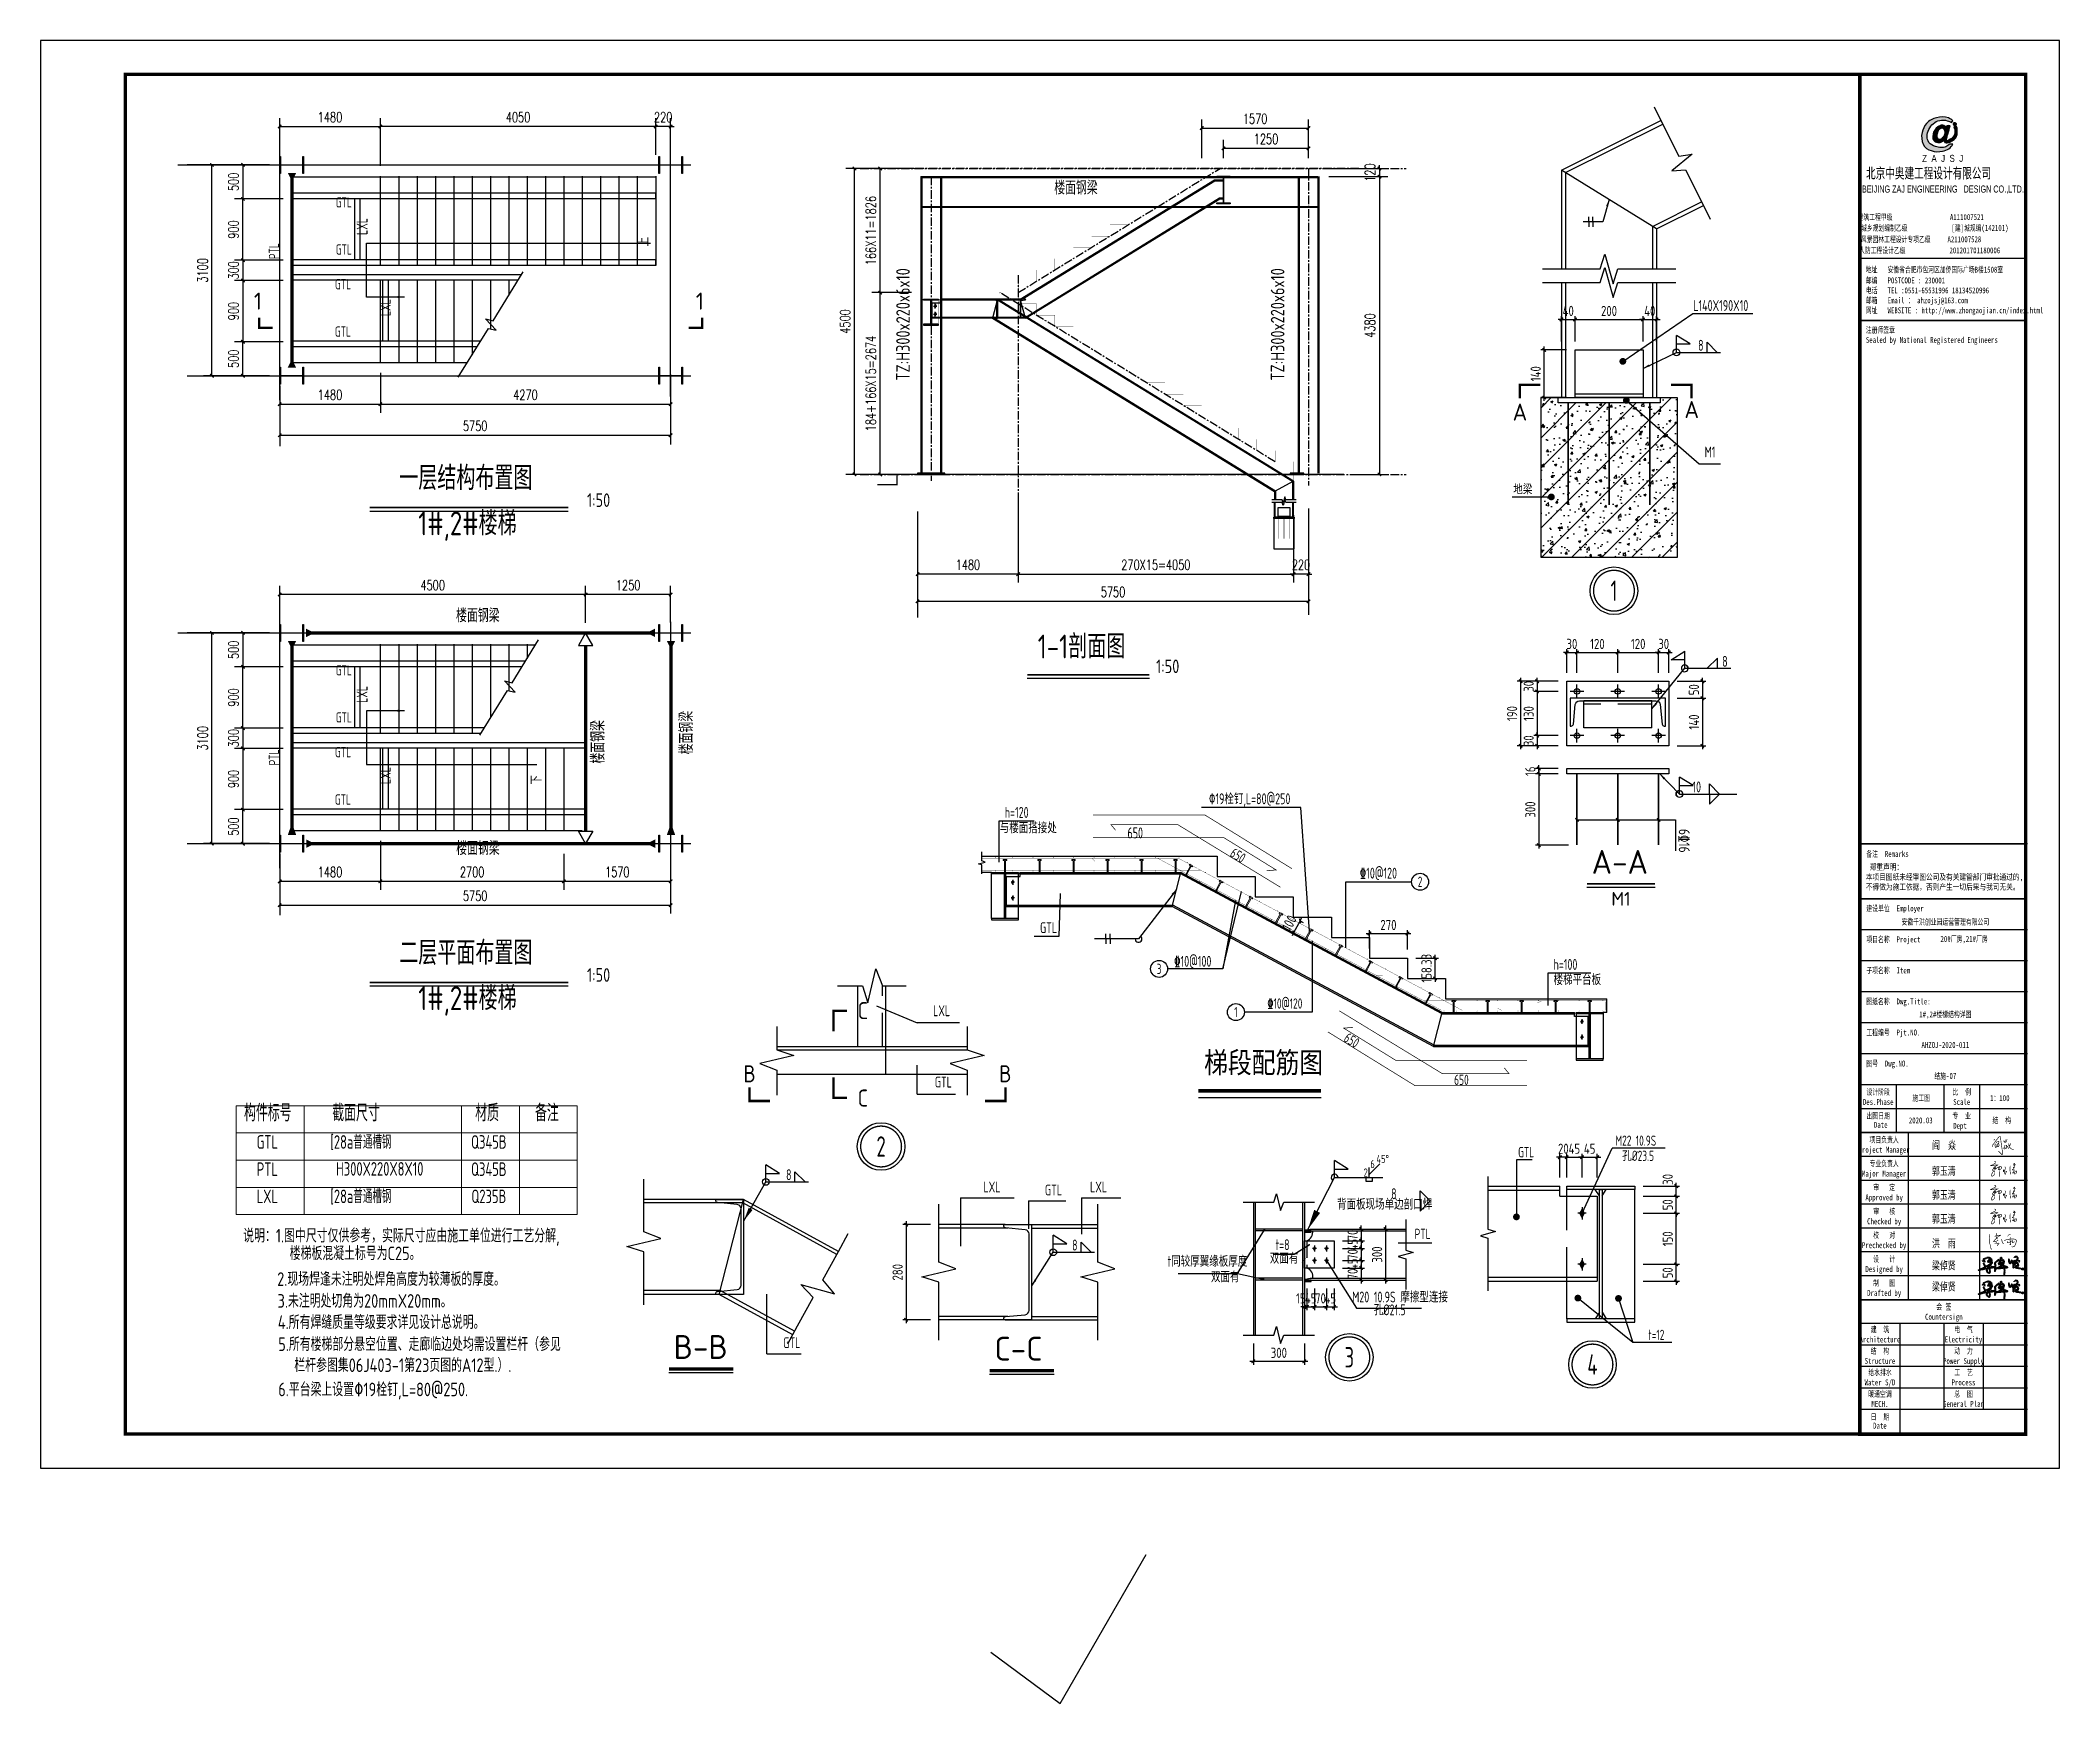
# Model space of a CAD drawing. Extents: x 180850 to 1400258, y 48356 to 327067.
# Drawn here: x 552678 to 582378, y 110023 to 134487 of the extents above; entities that cross this region are included whole.
import ezdxf
from ezdxf.enums import TextEntityAlignment as Align

# ---------------------------------------------------------------- set-up
doc = ezdxf.new("R2010")
doc.units = 0
doc.header["$LTSCALE"] = 1000
for name, pattern in [('0$0$CENTERX2', [4, 2.5, -0.5, 0.5, -0.5]), ('DASH', [0.35, 0.25, -0.1]), ('DASHED', [0.75, 0.5, -0.25])]:
    doc.linetypes.add(name, pattern=pattern)
for name, color, linetype in [('A-土建墙柱（含管井、立管）', 6, 'Continuous'), ('AXIS', 3, 'Continuous'), ('BEAM_DE', 7, 'Continuous'), ('BOLT', 251, 'Continuous'), ('COLU', 7, 'Continuous'), ('DIM', 146, 'Continuous'), ('DOTE', 1, 'Continuous'), ('Gjlx', 3, 'Continuous'), ('GL', 150, 'Continuous'), ('GZ', 50, 'Continuous'), ('NUM', 7, 'Continuous'), ('Prof', 2, 'Continuous'), ('PUB_DIM', 3, 'Continuous'), ('PUB_TEXT', 7, 'Continuous'), ('PUB_TITLE', 4, 'Continuous'), ('PZ', 202, 'Continuous'), ('REIN', 1, 'Continuous'), ('STGJ_BOLT_THIN', 9, 'Continuous'), ('STPM_RBEAM_NUM', 7, 'Continuous'), ('STPM_RBEAM_SIG', 2, 'Continuous'), ('TEXT', 7, 'Continuous'), ('THIN', 7, 'Continuous'), ('WALL', 9, 'Continuous'), ('WELD', 7, 'Continuous'), ('WL', 10, 'Continuous'), ('YCX', 90, 'Continuous'), ('图签', 3, 'Continuous'), ('型钢', 6, 'Continuous'), ('填充', 251, 'Continuous'), ('引出线', 3, 'Continuous'), ('柱梁', 2, 'Continuous'), ('踏步', 204, 'Continuous')]:
    doc.layers.add(name, color=color, linetype=linetype)
doc.layers.add('S-OTHR-THIN', color=7, linetype='Continuous', lineweight=18)
doc.layers.add('螺栓', color=15, linetype='Continuous', lineweight=18)
doc.styles.add('-黑体', font='tssdeng.shx', dxfattribs={"bigfont": 'tssdchn.shx'})
doc.styles.add('_gyy_title_Arial', font='arial.ttf', dxfattribs={"width": 0.7})
doc.styles.add('_gyy_title_ST', font='', dxfattribs={"width": 0.8})
doc.styles.add('_TCH_DIM_T3', font='SIMPLEX', dxfattribs={"width": 0.705882, "bigfont": 'GBCBIG'})
doc.styles.add('HZ', font='txt.shx', dxfattribs={"width": 0.8, "bigfont": '000hztxt.shx'})
doc.styles.get("Standard").update_dxf_attribs({"font": 'gbenor.shx', "bigfont": 'gbcbig.shx'})
doc.styles.add('TSSD_Dimension', font='Tssdeng.shx', dxfattribs={"width": 0.8, "bigfont": 'hztxt.shx'})
doc.styles.add('TSSD_Label', font='tssdeng.shx', dxfattribs={"width": 0.7, "bigfont": 'hztxt.shx'})
doc.styles.add('TSSD_Norm', font='tssdeng.shx', dxfattribs={"bigfont": 'hztxt.shx'})
doc.styles.add('TSSD_Num', font='Tssdeng.shx', dxfattribs={"width": 0.7, "bigfont": 'hztxt.shx'})
doc.styles.add('TSSD_Rein', font='Tssdeng.shx', dxfattribs={"width": 0.7, "bigfont": 'hztxt.shx'})
doc.styles.get('_gyy_title_ST').set_extended_font_data('SimSun')
doc.dimstyles.new('_TCH_ARCH&&50', dxfattribs={"dimtxt": 148.75, "dimasz": 50, "dimexe": 125, "dimexo": 150, "dimgap": 63.125, "dimtad": 1, "dimdec": 0, "dimzin": 0, "dimdsep": 46, "dimtxsty": '_TCH_DIM_T3', "dimblk": 'ARCHTICK', "dimcen": 0.09, "dimclrt": 7, "dimazin": 2, "dimtfac": 1, "dimtdec": 0, "dimtix": 1, "dimtmove": 2, "dimatfit": 3, "dimfxl": 1, "dimtolj": 1, "dimtzin": 0, "dimarcsym": 0})
doc.dimstyles.new('TSSD_10_50', dxfattribs={"dimtxt": 150, "dimasz": 50, "dimexe": 50, "dimexo": 125, "dimgap": 50, "dimtad": 1, "dimdec": 0, "dimlfac": 0.2, "dimzin": 0, "dimdsep": 46, "dimtxsty": 'TSSD_Dimension', "dimblk": 'ARCHTICK', "dimcen": 0, "dimdle": 50, "dimclrt": 7, "dimadec": 0, "dimazin": 0, "dimtfac": 1, "dimtdec": 0, "dimtix": 1, "dimtmove": 2, "dimatfit": 3, "dimfxl": 1, "dimtolj": 1, "dimtzin": 0, "dimarcsym": 0})
doc.dimstyles.new('TSSD_20_50', dxfattribs={"dimtxt": 150, "dimasz": 50, "dimexe": 50, "dimexo": 125, "dimgap": 50, "dimtad": 1, "dimdec": 0, "dimlfac": 0.4, "dimzin": 0, "dimdsep": 46, "dimtxsty": 'TSSD_Dimension', "dimblk": 'ARCHTICK', "dimblk1": 'ARCHTICK', "dimblk2": 'ARCHTICK', "dimcen": 0, "dimdle": 50, "dimclrt": 7, "dimadec": 0, "dimazin": 0, "dimtfac": 1, "dimtdec": 0, "dimtix": 1, "dimtmove": 2, "dimatfit": 3, "dimfxl": 1, "dimtolj": 1, "dimtzin": 0, "dimarcsym": 0})
doc.dimstyles.new('TSSD_25_50', dxfattribs={"dimtxt": 150, "dimasz": 50, "dimexe": 50, "dimexo": 125, "dimgap": 50, "dimtad": 1, "dimdec": 0, "dimlfac": 0.5, "dimzin": 0, "dimdsep": 46, "dimtxsty": 'TSSD_Dimension', "dimblk": 'ARCHTICK', "dimcen": 0, "dimdle": 50, "dimclrt": 7, "dimadec": 0, "dimazin": 0, "dimtfac": 1, "dimtdec": 0, "dimtix": 1, "dimtmove": 2, "dimatfit": 3, "dimfxl": 1, "dimtolj": 1, "dimtzin": 0, "dimarcsym": 0})
doc.dimstyles.new('TSSD_50_50', dxfattribs={"dimtxt": 150, "dimasz": 50, "dimexe": 50, "dimexo": 125, "dimgap": 50, "dimtad": 1, "dimdec": 0, "dimzin": 0, "dimdsep": 46, "dimtxsty": 'TSSD_Dimension', "dimblk": 'ARCHTICK', "dimblk1": 'ARCHTICK', "dimblk2": 'ARCHTICK', "dimcen": 0, "dimdle": 50, "dimclrt": 7, "dimadec": 0, "dimazin": 0, "dimtfac": 1, "dimtdec": 0, "dimtix": 1, "dimtmove": 2, "dimatfit": 3, "dimfxl": 1, "dimtolj": 1, "dimtzin": 0, "dimarcsym": 0})
doc.dimstyles.new('TSSD_LEADER_STYLE_100.0', dxfattribs={"dimtxt": 300, "dimasz": 100, "dimexe": 100, "dimexo": 250, "dimgap": 0.09, "dimtad": 0, "dimtih": 1, "dimtoh": 1, "dimdec": 4, "dimzin": 0, "dimdsep": 46, "dimtxsty": 'Standard', "dimcen": 0.09, "dimdle": 100, "dimclrt": 7, "dimadec": 0, "dimazin": 0, "dimtfac": 1, "dimtdec": 4, "dimtofl": 0, "dimtmove": 0, "dimatfit": 3, "dimfxl": 1, "dimtolj": 1, "dimtzin": 0, "dimarcsym": 0})
doc.dimstyles.new('TSSD_LEADER_STYLE_200.0', dxfattribs={"dimtxt": 0.18, "dimasz": 200, "dimexe": 0.18, "dimexo": 0.0625, "dimgap": 0.09, "dimtad": 0, "dimtih": 1, "dimtoh": 1, "dimdec": 4, "dimzin": 0, "dimdsep": 46, "dimtxsty": 'Standard', "dimcen": 0.09, "dimadec": 0, "dimazin": 0, "dimtfac": 1, "dimtdec": 4, "dimtofl": 0, "dimtmove": 0, "dimatfit": 3, "dimfxl": 1, "dimtolj": 1, "dimtzin": 0, "dimarcsym": 0})
doc.dimstyles.new('TSSD_LEADER_STYLE_300.0', dxfattribs={"dimtxt": 0.18, "dimasz": 300, "dimexe": 0.18, "dimexo": 0.0625, "dimgap": 0.09, "dimtad": 0, "dimtih": 1, "dimtoh": 1, "dimdec": 4, "dimzin": 0, "dimdsep": 46, "dimtxsty": 'Standard', "dimcen": 0.09, "dimadec": 0, "dimazin": 0, "dimtfac": 1, "dimtdec": 4, "dimtofl": 0, "dimtmove": 0, "dimatfit": 3, "dimfxl": 1, "dimtolj": 1, "dimtzin": 0, "dimarcsym": 0})

msp = doc.modelspace()

# ---------------------------------------------------------------- texts
at = {"color": 1, "insert": (579530.15, 132617.27), "char_height": 176.9056, "width": 2313.8236, "attachment_point": 1, "style": 'HZ'}
msp.add_mtext('北京中奥建工程设计有限公司', dxfattribs=at)
at = {"layer": 'NUM', "style": 'TSSD_Norm', "width": 0.8}
for s, height, p in [(' 一层结构布置图', 350, (557786.1, 127769.84)), ('1:50', 200, (560717.5, 127564.98)), ('1#,2#楼梯', 350, (558235.4, 127102.83)), ('1-1剖面图', 350, (567346.42, 125291.25)), ('1:50', 200, (569088.29, 125120.18)), (' 二层平面布置图', 350, (557786.1, 120785.75)), ('1#,2#楼梯', 350, (558235.4, 120118.73)), ('1:50', 200, (560717.5, 120580.89))]:
    msp.add_text(s, height=height, dxfattribs=at).set_placement(p, align=Align.BOTTOM_LEFT)
at = {"layer": 'PUB_TEXT', "style": 'TSSD_Rein', "width": 0.7}
for p in [(557537.52, 131750.12), (557877.84, 130555.66), (557537.52, 124867.32), (557877.84, 123672.87)]:
    msp.add_text('LXL', height=160, rotation=90, dxfattribs=at).set_placement(p, align=Align.BOTTOM_CENTER)
for s, p in [('上', (561630.23, 131456.29)), ('下', (560050.42, 123540.06))]:
    msp.add_text(s, height=160, rotation=90, dxfattribs=at).set_placement(p)
at = {"layer": 'PUB_TEXT'}
for s, style, p in [('1', 'TSSD_Norm', (555877.32, 130651.87)), ('1', 'TSSD_Norm', (562377.13, 130651.87)), ('A', '-黑体', (574439.73, 129020.4))]:
    msp.add_text(s, height=250, dxfattribs=dict(at, style=style)).set_placement(p, align=Align.MIDDLE_CENTER)
at = {"layer": 'PUB_TEXT', "style": '-黑体', "text_generation_flag": 2}
msp.add_text('A', height=250, dxfattribs=at).set_placement((576966.87, 129057.73), align=Align.MIDDLE_CENTER)
at = {"layer": 'PUB_TEXT'}
for s, p in [('C', (564774.79, 120215.68)), ('B', (563108.73, 119287.14)), ('B', (566871.12, 119287.14)), ('C', (564774.79, 118930.31))]:
    msp.add_text(s, height=250, dxfattribs=at).set_placement(p, align=Align.MIDDLE_CENTER)
at = {"layer": 'PUB_TEXT', "color": 3, "style": '_gyy_title_ST', "width": 0.7}
for s, p in [('阎  焱', (580502.5, 118177.11)), ('郭玉清', (580499.33, 117797.88)), ('郭玉清', (580499.33, 117446.79)), ('郭玉清', (580499.33, 117095.69)), ('洪  雨', (580500.11, 116733.07)), ('梁倬贤', (580500.11, 116407.52)), ('梁倬贤', (580500.11, 116096.81))]:
    msp.add_text(s, height=118.543, dxfattribs=at).set_placement(p)
at = {"layer": 'PUB_TITLE', "width": 0.7}
for s, height, style, p in [('BEIJING ZAJ ENGINEERING   DESIGN CO.,LTD.', 104.4984, '_gyy_title_Arial', (580661.46, 132248.48)), ('建筑工程甲级                 A111007521             ', 87.082, '_gyy_title_ST', (580657.96, 131844.93)), ('城乡规划编制乙级             [建]城规编(142101)', 87.082, '_gyy_title_ST', (580541.67, 131685.16)), ('风景园林工程设计专项乙级     A211007528           ', 87.082, '_gyy_title_ST', (580614.61, 131518.11)), ('人防工程设计乙级             201201701180006', 87.082, '_gyy_title_ST', (580466.11, 131355.14)), ('Des.Phase', 87.773, '_gyy_title_ST', (579709.2, 118828.98)), ('设计阶段', 87.773, '_gyy_title_ST', (579709.2, 118976.43)), ('比  例', 87.773, '_gyy_title_ST', (580938.02, 118976.43)), ('Scale', 87.773, '_gyy_title_ST', (580938.02, 118828.98)), ('出图日期', 87.773, '_gyy_title_ST', (579709.2, 118625.34)), ('Date', 87.773, '_gyy_title_ST', (579746.97, 118492.27)), ('专  业', 87.773, '_gyy_title_ST', (580938.02, 118625.34)), ('Dept ', 87.773, '_gyy_title_ST', (580938.02, 118477.88)), ('Project Manager', 87.7726, '_gyy_title_ST', (579796.98, 118126.79)), ('项目负责人', 87.773, '_gyy_title_ST', (579796.98, 118274.25)), ('专业负责人', 87.773, '_gyy_title_ST', (579796.98, 117923.16)), ('Major Manager', 87.7726, '_gyy_title_ST', (579796.98, 117775.7)), ('审   定', 87.773, '_gyy_title_ST', (579796.98, 117572.07)), ('Approved by', 87.7726, '_gyy_title_ST', (579796.98, 117424.61)), ('审   核', 87.773, '_gyy_title_ST', (579796.98, 117220.98)), ('Checked by', 87.773, '_gyy_title_ST', (579796.98, 117073.52)), ('Prechecked by', 87.7726, '_gyy_title_ST', (579796.98, 116722.43)), ('校   对', 87.773, '_gyy_title_ST', (579796.98, 116869.88)), ('Designed by', 87.7726, '_gyy_title_ST', (579796.98, 116371.34)), ('设   计', 87.773, '_gyy_title_ST', (579796.98, 116518.79)), ('制   图', 87.773, '_gyy_title_ST', (579796.98, 116167.7)), ('Drafted by', 87.773, '_gyy_title_ST', (579796.98, 116020.25)), ('会 签', 87.773, '_gyy_title_ST', (580674.7, 115816.61)), ('建  筑', 87.773, '_gyy_title_ST', (579735.54, 115483.08)), ('Countersign', 87.7726, '_gyy_title_ST', (580674.7, 115669.15)), ('电  气', 87.773, '_gyy_title_ST', (580964.35, 115483.08)), ('Architecture', 87.7726, '_gyy_title_ST', (579735.54, 115335.62)), ('结  构', 87.773, '_gyy_title_ST', (579735.54, 115167.09)), ('Electricity', 87.7726, '_gyy_title_ST', (580964.35, 115335.62)), ('动  力', 87.773, '_gyy_title_ST', (580964.35, 115167.09)), ('Structure', 87.773, '_gyy_title_ST', (579735.54, 115019.64)), ('给水排水', 87.773, '_gyy_title_ST', (579735.54, 114851.11)), ('Power Supply', 87.7726, '_gyy_title_ST', (580964.35, 115019.64)), ('工  艺', 87.773, '_gyy_title_ST', (580964.35, 114851.11)), ('Water S/D', 87.773, '_gyy_title_ST', (579735.54, 114703.66)), ('Process', 87.773, '_gyy_title_ST', (580964.35, 114703.66)), ('暖通空调', 87.773, '_gyy_title_ST', (579735.54, 114535.13)), ('MECH.', 87.773, '_gyy_title_ST', (579735.54, 114387.67)), ('General Plan', 87.7726, '_gyy_title_ST', (580964.35, 114387.67)), ('总  图', 87.773, '_gyy_title_ST', (580964.35, 114535.13)), ('日  期', 87.773, '_gyy_title_ST', (579734.42, 114197.42)), ('Date', 87.773, '_gyy_title_ST', (579734.42, 114067.52))]:
    msp.add_text(s, height=height, dxfattribs=dict(at, style=style)).set_placement(p, align=Align.CENTER)
at = {"layer": 'PUB_TITLE', "style": '_gyy_title_ST', "width": 0.7}
for s, height, p in [('地址   安徽省合肥市包河区加侨国际广场B楼1508室', 87.082, (579527.59, 131072.23)), ('邮编   POSTCODE : 230001', 87.082, (579527.59, 130913.17)), ('邮箱   Email ： ahzojsj@163.com', 87.082, (579527.59, 130620.57)), ('电话   TEL :0551-65531996 18134520996', 87.082, (579527.59, 130766.87)), ('网址   WEBSITE : http://www.zhongaojian.cn/index.html', 87.082, (579527.59, 130473.41)), ('注册师签章', 87.082, (579527.59, 130184.3)), ('Sealed by National Registered Engineers', 87.082, (579528.07, 130038)), ('备注  Remarks', 87.7726, (579534.73, 122477.41)), ('建设单位  Employer', 87.7726, (579534.73, 121676.32)), ('项目名称  Project', 87.7726, (579534.73, 121219.9)), ('子项名称  Item', 87.773, (579534.73, 120763.48)), ('图纸名称  Dwg.Title:', 87.7726, (579534.73, 120307.06)), ('工程编号  Pjt.NO.', 87.7726, (579534.73, 119850.64)), ('图号  Dwg.NO.', 87.7726, (579534.73, 119394.23))]:
    msp.add_text(s, height=height, dxfattribs=at).set_placement(p)
at = {"layer": 'PUB_TITLE', "color": 2, "style": '_gyy_title_ST', "width": 0.7}
msp.add_text('安徽千洪创业园运营管理有限公司', height=87.7726, dxfattribs=at).set_placement((580696.81, 121478.14), align=Align.CENTER)
msp.add_text('20#厂房,21#厂房', height=87.7726, dxfattribs=at).set_placement((580973.29, 121267.1), align=Align.MIDDLE)
at = {"layer": 'PUB_TITLE', "color": 6, "style": '_gyy_title_ST', "width": 0.7}
for s, p in [('1#,2#楼梯结构详图', (580696.81, 120116.99)), ('AHZOJ-2020-011', (580696.81, 119667.79))]:
    msp.add_text(s, height=87.7726, dxfattribs=at).set_placement(p, align=Align.CENTER)
at = {"layer": 'PUB_TITLE', "color": 7, "style": '_gyy_title_ST', "width": 0.7}
for s, p in [('结施-07', (580696.81, 119211.37)), ('施工图', (580341.29, 118888.5)), ('1：100', (581498.15, 118885.72)), ('2020.03', (580334.79, 118558.05)), ('结  构', (581526.85, 118558.05))]:
    msp.add_text(s, height=87.773, dxfattribs=at).set_placement(p, align=Align.CENTER)
at = {"layer": 'PUB_TITLE', "insert": (579527.39, 122373.09), "char_height": 87.7726, "width": 2808.7254, "attachment_point": 1, "style": '_gyy_title_ST'}
msp.add_mtext(' 郑重声明：\\P本项目图纸未经审图公司及有关建管部门审批通过的,\\P不得做为施工依据，否则产生一切后果与我司无关。', dxfattribs=at)
at = {"layer": 'S-OTHR-THIN', "style": 'TSSD_Norm', "width": 0.8}
for p in [(567910.16, 132159.76), (559111.9, 125869.11), (559113.69, 122444.63)]:
    msp.add_text('楼面钢梁', height=200, dxfattribs=at).set_placement(p, align=Align.BOTTOM_CENTER)
for s, p in [('TZ:H300x220x6x10', (565525.63, 130309.26)), ('TZ:H300x220x6x10', (571035.63, 130309.26)), ('楼面钢梁', (561036.67, 124169.63)), ('楼面钢梁', (562337.91, 124305.31))]:
    msp.add_text(s, height=200, rotation=90, dxfattribs=at).set_placement(p, align=Align.BOTTOM_CENTER)
for s, p in [('说明：1.图中尺寸仅供参考，实际尺寸应由施工单位进行工艺分解,', (555661.16, 116805.88)), ('楼梯板混凝土标号为C25。', (556344.38, 116545.79)), ('2.现场焊逢未注明处焊角高度为较薄板的厚度。', (556160.98, 116167.48)), ('3.未注明处切角为20mmX20mm。', (556166.32, 115846.3)), ('4.所有焊缝质量等级要求详见设计总说明。', (556170.44, 115532.71)), ('5.所有楼梯部分悬空位置、走廊临边处均需设置栏杆（参见', (556176.47, 115209.53)), ('栏杆参图集06J403-1第23页图的A12型.）.', (556412.74, 114900.69)), ('6.平台梁上设置%%13019栓钉,L=80@250.', (556176.47, 114544))]:
    msp.add_text(s, height=200, dxfattribs=at).set_placement(p)
at = {"layer": 'STPM_RBEAM_NUM', "style": 'TSSD_Label', "width": 0.7}
for s, height, p in [('GTL', 150, (557140.48, 131984.68)), ('GTL', 150, (557140.48, 131292.25)), ('GTL', 150, (557129.32, 130781.47)), ('GTL', 150, (557127.46, 130083.99)), ('GTL', 150, (557140.48, 125101.89)), ('GTL', 150, (557140.48, 124409.46)), ('GTL', 150, (557129.32, 123898.67)), ('GTL', 150, (557127.46, 123201.2)), ('LXL', 160, (565933.46, 120086.68)), ('GTL', 160, (565959.3, 119037.15)), ('LXL', 160, (566673.99, 117493.78)), ('GTL', 160, (567579.48, 117449.76)), ('LXL', 160, (568242, 117493.78)), ('背面板现场单边剖口焊', 160, (572449.72, 117240.79)), ('t=8', 160, (570948.07, 116644.59)), ('PTL', 150, (573008.92, 116812.42)), ('t同较厚翼缘板厚度', 160, (569842.74, 116402.03)), ('双面有', 160, (570970.51, 116445.18)), ('双面有', 160, (570105.34, 116172.3)), ('M20 10.9S 摩擦型连接', 160, (572676.81, 115875.83)), ('孔%%c21.5', 160, (572524.44, 115687.08)), ('GTL', 160, (563730.26, 115203.64))]:
    msp.add_text(s, height=height, dxfattribs=at).set_placement(p, align=Align.BOTTOM_CENTER)
for p in [(556233.16, 131387.42), (556233.16, 123940.69)]:
    msp.add_text('PTL', height=150, rotation=90, dxfattribs=at).set_placement(p, align=Align.BOTTOM_CENTER)
for s, p in [('L140X190X10', (576989.79, 130507.35)), ('8', (577059.78, 129923.03)), ('8', (577415.06, 125273.47)), ('10', (576977.06, 123426.93)), ('%%13019栓钉,L=80@250', (569864.78, 123251.86)), ('与楼面搭接处', (566787.88, 122825.05)), ('h=120', (566861.92, 123051.31)), ('650', (568667.18, 122750.69)), ('%%13210@120', (572082.89, 122158.19)), ('GTL', (567381.04, 121356.67)), ('%%13210@100', (569352.13, 120861.99)), ('h=100', (574933.75, 120815.31)), ('楼梯平台板', (574933.75, 120591.97)), ('8', (563645.06, 117722.24)), ('8', (572544.91, 117442.3)), ('8', (567852.21, 116687.02))]:
    msp.add_text(s, height=160, dxfattribs=at).set_placement(p)
at = {"layer": 'TEXT', "width": 0.7}
for s, height, style, p in [('M1', 160, 'TSSD_Rein', (577156.72, 128353.14)), ('地梁', 150, 'TSSD_Rein', (574340.8, 127808.77)), ('%%13210@120', 150, 'TSSD_Rein', (570725.32, 120246.12)), ('650', 150, 'TSSD_Label', (573472.23, 119123.62)), ('GTL', 150, 'TSSD_Rein', (574412.78, 118059.41)), ('M22 10.9S', 150, 'TSSD_Rein', (575844.65, 118228.92)), ('孔%%C23.5', 150, 'TSSD_Rein', (575943.02, 118005.75)), ('t=12', 150, 'TSSD_Rein', (576327.36, 115372.44))]:
    msp.add_text(s, height=height, dxfattribs=dict(at, style=style)).set_placement(p)
at = {"layer": 'TEXT'}
for s, height, rotation, style, width, p in [('6%%13216', 160, 270, 'TSSD_Norm', 0.8, (576776.09, 122887.88)), ('650', 150, 328.288918, 'TSSD_Label', 0.7, (570161.38, 122491.87)), ('650', 150, 328.288918, 'TSSD_Label', 0.7, (571835.15, 119772.69))]:
    msp.add_text(s, height=height, rotation=rotation, dxfattribs=dict(at, style=style, width=width)).set_placement(p)
at = {"layer": 'TEXT', "style": 'TSSD_Norm'}
for s, p in [('A-A', (575495.32, 122123.68)), ('梯段配筋图', (569794.87, 119160.25)), ('B-B', (561991.55, 114988.75)), ('C-C', (566710.04, 114963.54))]:
    msp.add_text(s, height=350, dxfattribs=at).set_placement(p, align=Align.BOTTOM_LEFT)
msp.add_text('M1', height=200, dxfattribs=at).set_placement((575926.09, 121960.61), align=Align.TOP_CENTER)
at = {"layer": 'TEXT', "style": 'TSSD_Label', "width": 0.7}
for s, p in [('构件标号', (556023.06, 118512.69)), ('截面尺寸', (557320.42, 118512.69)), ('材质', (559248.32, 118512.69)), ('备注', (560128.82, 118512.69))]:
    msp.add_text(s, height=250, dxfattribs=at).set_placement(p, align=Align.BOTTOM_CENTER)
at = {"layer": 'YCX', "style": 'TSSD_Norm', "width": 0.7}
for s, p in [('GTL', (556016.18, 118124.18)), ('[28a普通槽钢', (557391.72, 118124.18)), ('Q345B', (559273.9, 118124.18)), ('PTL', (556016.18, 117724.18)), ('H300X220X8X10', (557668.41, 117728.48)), ('Q345B', (559273.9, 117724.18)), ('LXL', (556016.18, 117324.18)), ('[28a普通槽钢', (557391.72, 117324.18)), ('Q235B', (559273.9, 117324.18))]:
    msp.add_text(s, height=200, dxfattribs=at).set_placement(p, align=Align.BOTTOM_CENTER)

# ---------------------------------------------------------------- blocks, each defined once
blk = doc.blocks.new('dd')
at = {"layer": '图签'}
h = blk.add_hatch(color=5, dxfattribs=at)
h.set_gradient(color1=(0, 0, 255), color2=(36, 36, 255), one_color=1, tint=0.57)
h.paths.add_polyline_path([(452, 1270, -0.093206), (531, 1562, -0.136321), (716, 1807, -0.161039), (988, 1948, -0.108591), (1307, 1935, -0.049497), (1479, 1861, 0.062627), (1539, 1932, 0.094388), (1351, 2056, 0.136326), (854, 2062, 0.161722), (430, 1810, 0.133661), (243, 1435, 0.158414), (286, 937, 0.22517), (632, 669, 0.138663), (1107, 646, 0.074676), (1375, 753, 0.125344), (1543, 944, 0.006312), (1413, 948, -0.090385), (1244, 833, -0.096745), (1053, 797, -0.073845), (803, 850, -0.140868), (530, 1020, -0.160753)])
h = blk.add_hatch(color=5, dxfattribs=at)
h.set_gradient(color1=(0, 0, 255), color2=(36, 36, 255), one_color=1, tint=0.57)
h.paths.add_polyline_path([(1306, 1289, 0.011169), (1334, 1370, 0.005807), (1431, 1724, 0.01105), (1292, 1724, 0.016796), (1267, 1634, 0.125943), (1203, 1704, 0.083806), (1120, 1739, 0.082879), (1047, 1739, -0.008503), (952, 1710, 0.060057), (844, 1628, 0.086078), (774, 1532, 0.099424), (705, 1347, 0.12153), (690, 1225, 0.102644), (719, 1122, 0.056648), (797, 1042, 0.092914), (913, 1013, 0.194578), (1098, 1064, -0.002562), (1175, 1122, 0.064354), (1167, 1068, 0.172385), (1207, 1017, 0.105458), (1300, 1002, 0.086567), (1454, 1046, 0.047674), (1592, 1136, 0.166359), (1692, 1274, 0.096748), (1728, 1431, 0.03151), (1728, 1548, 0.041815), (1700, 1691, 0.007654), (1588, 1673, -0.009919), (1610, 1585, -0.068269), (1624, 1482, -0.105336), (1605, 1352, -0.14652), (1528, 1223, -0.070486), (1434, 1151, -0.077937), (1341, 1103, -0.127098), (1272, 1084, -0.114215), (1267, 1129, -0.007609)])
h.paths.add_polyline_path([(865, 1245, -0.099994), (863, 1328, -0.050974), (888, 1427, -0.120527), (938, 1529, -0.043888), (1002, 1595, -0.08446), (1063, 1619, -0.147309), (1127, 1607, -0.037474), (1177, 1572, -0.06931), (1209, 1507, -0.067662), (1213, 1431, -0.02676), (1211, 1413, 0.017209), (1183, 1329, -0.048815), (1120, 1223, -0.139096), (1046, 1163, -0.097991), (944, 1153, -0.085394), (909, 1169, -0.149141)], flags=16)
h = blk.add_hatch(color=1, dxfattribs=at)
h.set_gradient(color1=(255, 0, 0), color2=(255, 0, 0), tint=0.57)
h.paths.add_polyline_path([(1557, 1818, 0.386553), (1564, 1757, 0.170676), (1604, 1736, 0.082224), (1657, 1743, 0.087509), (1686, 1766, 0.264235), (1694, 1804, 0.244333), (1636, 1850, 0.30271)])
blk.add_lwpolyline([(1539, 1932, 0.094388), (1351, 2056, 0.136326), (854, 2062, 0.161722), (430, 1810, 0.133661), (243, 1435, 0.158414), (286, 937, 0.22517), (632, 669, 0.138663), (1107, 646, 0.074676), (1375, 753, 0.125344), (1543, 944, 0.006312), (1413, 948, -0.090385), (1244, 833, -0.096745), (1053, 797, -0.073845), (803, 850, -0.140868), (530, 1020, -0.160753), (452, 1270, -0.093206), (531, 1562, -0.136321), (716, 1807, -0.161039), (988, 1948, -0.108591), (1307, 1935, -0.049497), (1479, 1861, 0.062627)], format="xyb", close=True, dxfattribs=at)
for points in [[(1431, 1724, 0.011041), (1292, 1724, 0.016796), (1267, 1634, 0.125943), (1203, 1704, 0.083806), (1120, 1739, 0.082879), (1047, 1739, -0.008503), (952, 1710, 0.060057), (844, 1628, 0.086078), (774, 1532, 0.099424), (705, 1347, 0.12153), (690, 1225, 0.102644), (719, 1122, 0.056648), (797, 1042, 0.092914), (913, 1013, 0.194578), (1098, 1064, -0.002562), (1175, 1122, 0.064354), (1167, 1068, 0.172385), (1207, 1017, 0.105458), (1300, 1002, 0.086567), (1454, 1046, 0.047674), (1592, 1136, 0.166359), (1692, 1274, 0.096748), (1728, 1431, 0.03151), (1728, 1548, 0.041815), (1700, 1691, 0.007654), (1588, 1673, -0.009919), (1610, 1585, -0.068269), (1624, 1482, -0.105336), (1605, 1352, -0.14652), (1528, 1223, -0.070486), (1434, 1151, -0.077937), (1341, 1103, -0.127098), (1272, 1084, -0.114215), (1267, 1129, -0.007609), (1306, 1289, 0.011169), (1334, 1370, 0.005782), (1430, 1722, 0.069025)], [(1694, 1804, 0.243958), (1636, 1850, 0.303117), (1557, 1818, 0.386553), (1564, 1757, 0.170676), (1604, 1736, 0.082224), (1657, 1743, 0.087509), (1686, 1766, 0.264235), (1694, 1804, -7.823139)], [(1213, 1431, 0.067662), (1209, 1507, 0.06931), (1177, 1572, 0.037474), (1127, 1607, 0.147309), (1063, 1619, 0.08446), (1002, 1595, 0.043888), (938, 1529, 0.120527), (888, 1427, 0.050974), (863, 1328, 0.099994), (865, 1245, 0.149141), (909, 1169, 0.085394), (944, 1153, 0.097991), (1046, 1163, 0.139096), (1120, 1223, 0.048815), (1183, 1329, -0.017209), (1211, 1413, 0.02676), (1213, 1431, 0.441273)]]:
    blk.add_lwpolyline(points, format="xyb", dxfattribs=at)
at = {"insert": (246, 492), "char_height": 300, "width": 8000, "attachment_point": 1, "style": 'HZ'}
blk.add_mtext('{\\fArial|b0|i0|c0|p32;Z  A  J  S  J}', dxfattribs=at)
blk = doc.blocks.new('asdf')
at = {"color": 2, "lineweight": 25, "const_width": 25}
for points in [[(2531144, 1894910), (2531152, 1894991)], [(2531152, 1894991), (2531180, 1895021)], [(2531180, 1895021), (2531310, 1895199)], [(2531201, 1895196), (2531253, 1895242)], [(2531288, 1895046), (2531245, 1895006)], [(2531245, 1895006), (2531261, 1894932)], [(2531261, 1894932), (2531271, 1894889)], [(2531271, 1894889), (2531288, 1894893)], [(2531288, 1894893), (2531319, 1894920)], [(2531301, 1895084), (2531314, 1895109)], [(2531310, 1895199), (2531428, 1895348)], [(2531314, 1895109), (2531322, 1895121)], [(2531319, 1894920), (2531321, 1894951)], [(2531321, 1894951), (2531334, 1894984)], [(2531322, 1895121), (2531341, 1895136)], [(2531338, 1894938), (2531326, 1894956)], [(2531334, 1894984), (2531336, 1895022)], [(2531346, 1894925), (2531338, 1894938)], [(2531339, 1894936), (2531360, 1894945)], [(2531341, 1895136), (2531372, 1895148)], [(2531345, 1894996), (2531367, 1895042)], [(2531387, 1894925), (2531346, 1894925)], [(2531360, 1894945), (2531351, 1894996)], [(2531367, 1895042), (2531382, 1895054)], [(2531372, 1895148), (2531403, 1895151)], [(2531382, 1895054), (2531401, 1895042)], [(2531409, 1894940), (2531387, 1894925)], [(2531407, 1895082), (2531389, 1895056)], [(2531401, 1895042), (2531414, 1895027)], [(2531403, 1895151), (2531421, 1895140)], [(2531423, 1895114), (2531407, 1895082)], [(2531421, 1894971), (2531409, 1894940)], [(2531414, 1895027), (2531422, 1895000)], [(2531421, 1895140), (2531423, 1895114)], [(2531422, 1895000), (2531421, 1894971)], [(2531428, 1895348), (2531455, 1895365)], [(2531455, 1895365), (2531480, 1895318)], [(2531480, 1895318), (2531529, 1894945)], [(2531529, 1894945), (2531550, 1894833)], [(2531610, 1894887), (2531611, 1894847)], [(2531612, 1895178), (2531630, 1895135)], [(2531630, 1895135), (2531645, 1895132)], [(2531645, 1895132), (2531659, 1895133)], [(2531658, 1895106), (2531656, 1895092)], [(2531671, 1895149), (2531658, 1895106)], [(2531664, 1894948), (2531658, 1894880)], [(2531661, 1894978), (2531664, 1894948)], [(2531671, 1895106), (2531703, 1895096)], [(2531681, 1895194), (2531671, 1895149)], [(2531677, 1895238), (2531681, 1895194)], [(2531712, 1895127), (2531687, 1895132)], [(2531690, 1894965), (2531741, 1894991)], [(2531728, 1894906), (2531694, 1894847)], [(2531703, 1895096), (2531716, 1895110)], [(2531734, 1895144), (2531712, 1895127)], [(2531720, 1894839), (2531758, 1894885)], [(2531741, 1894991), (2531728, 1894906)], [(2531744, 1895184), (2531734, 1895144)], [(2531740, 1895244), (2531751, 1895233)], [(2531751, 1895205), (2531744, 1895184)], [(2531751, 1895233), (2531751, 1895205)], [(2531758, 1894919), (2531804, 1894953)], [(2531758, 1894885), (2531758, 1894919)], [(2531804, 1894953), (2531821, 1894982)], [(2531817, 1895058), (2531855, 1894974)], [(2531845, 1894919), (2531835, 1894880)], [(2531855, 1894974), (2531845, 1894919)], [(2531855, 1894949), (2531853, 1894942)], [(2531853, 1894942), (2531864, 1894888)], [(2531878, 1894974), (2531855, 1894949)], [(2531862, 1894897), (2531907, 1894859)], [(2531912, 1895067), (2531878, 1894974)], [(2531555, 1894585), (2531397, 1894735)], [(2531550, 1894833), (2531558, 1894732)], [(2531558, 1894626), (2531555, 1894585)], [(2531558, 1894732), (2531558, 1894626)], [(2531658, 1894880), (2531641, 1894811)], [(2531694, 1894847), (2531720, 1894839)], [(2531835, 1894880), (2531810, 1894836)], [(2531907, 1894859), (2531945, 1894828)], [(2531945, 1894828), (2531993, 1894816)], [(2531993, 1894816), (2532034, 1894816)]]:
    blk.add_lwpolyline(points, dxfattribs=at)
blk = doc.blocks.new('wfadf')
at = {"color": 2, "lineweight": 25, "const_width": 25}
for points in [[(2531221, 1893280), (2531268, 1893267), (2531280, 1893258), (2531285, 1893250), (2531289, 1893239), (2531287, 1893226), (2531279, 1893214), (2531266, 1893200), (2531240, 1893184), (2531192, 1893157), (2531155, 1893142), (2531122, 1893123), (2531089, 1893107), (2531063, 1893096), (2531061, 1893091), (2531109, 1893090), (2531136, 1893095), (2531162, 1893099), (2531182, 1893103), (2531204, 1893109), (2531229, 1893116), (2531261, 1893123), (2531306, 1893123), (2531348, 1893125), (2531368, 1893126), (2531354, 1893113), (2531289, 1893081), (2531258, 1893060), (2531236, 1893048), (2531213, 1893026), (2531203, 1893014), (2531197, 1892999), (2531197, 1892980), (2531197, 1892967), (2531201, 1892959), (2531209, 1892956), (2531223, 1892960), (2531255, 1892976), (2531265, 1892983), (2531278, 1892994), (2531283, 1893005), (2531283, 1893010), (2531280, 1893016), (2531268, 1893016), (2531256, 1893014), (2531231, 1892999), (2531206, 1892983), (2531187, 1892967), (2531163, 1892946), (2531155, 1892932), (2531152, 1892912), (2531156, 1892892), (2531169, 1892880), (2531194, 1892873), (2531218, 1892866), (2531239, 1892852), (2531246, 1892838), (2531245, 1892809), (2531246, 1892782), (2531243, 1892758), (2531229, 1892732), (2531210, 1892706), (2531188, 1892686), (2531165, 1892668), (2531149, 1892657), (2531130, 1892654), (2531116, 1892655), (2531107, 1892664), (2531102, 1892674), (2531102, 1892689), (2531104, 1892708), (2531111, 1892733), (2531129, 1892774), (2531149, 1892807), (2531168, 1892837), (2531190, 1892865), (2531212, 1892893), (2531255, 1892938), (2531298, 1892974), (2531333, 1893002), (2531366, 1893021), (2531413, 1893044), (2531436, 1893054), (2531455, 1893058), (2531478, 1893058), (2531506, 1893051), (2531525, 1893038), (2531531, 1893026), (2531534, 1893013), (2531528, 1892997), (2531522, 1892981), (2531502, 1892960), (2531479, 1892944), (2531442, 1892928), (2531413, 1892927), (2531395, 1892933), (2531387, 1892949), (2531386, 1892964), (2531390, 1892977), (2531398, 1892992), (2531412, 1893015), (2531422, 1893021), (2531431, 1893022), (2531425, 1892920), (2531430, 1892817), (2531432, 1892667), (2531432, 1892642)], [(2532045, 1893207), (2532044, 1893200)], [(2532044, 1893200), (2532056, 1893113)], [(2532059, 1893195), (2532045, 1893207)], [(2532075, 1893175), (2532059, 1893195)], [(2531661, 1893048), (2531679, 1893035), (2531682, 1893015), (2531680, 1892967), (2531667, 1892912), (2531644, 1892876), (2531631, 1892856), (2531618, 1892849), (2531606, 1892849), (2531599, 1892860), (2531598, 1892890), (2531603, 1892914), (2531616, 1892915), (2531626, 1892898), (2531636, 1892856), (2531655, 1892804), (2531659, 1892776), (2531664, 1892764), (2531672, 1892749), (2531680, 1892740), (2531686, 1892737), (2531691, 1892736), (2531697, 1892739), (2531704, 1892762), (2531713, 1892817), (2531715, 1892846), (2531715, 1892856), (2531741, 1892842), (2531758, 1892842)], [(2531889, 1893096), (2531883, 1892990), (2531884, 1892899), (2531891, 1892801), (2531895, 1892727)], [(2531975, 1892927), (2531970, 1892912)], [(2531970, 1892912), (2531986, 1892913)], [(2531999, 1892940), (2531975, 1892927)], [(2531986, 1892913), (2531999, 1892914)], [(2531992, 1892787), (2531992, 1892776)], [(2531992, 1892776), (2531999, 1892774)], [(2531996, 1892806), (2531992, 1892787)], [(2532021, 1892847), (2531996, 1892806)], [(2532033, 1892977), (2531999, 1892940)], [(2531999, 1892914), (2532006, 1892916)], [(2531999, 1892774), (2532017, 1892789)], [(2532003, 1893125), (2532035, 1893127)], [(2532006, 1892916), (2532021, 1892922)], [(2532017, 1892789), (2532063, 1892827)], [(2532019, 1893041), (2532060, 1893017)], [(2532020, 1893041), (2532019, 1893034), (2532020, 1893030), (2532021, 1893025), (2532022, 1893021), (2532024, 1893017), (2532028, 1893015), (2532030, 1893014), (2532052, 1893011), (2532057, 1893011)], [(2532021, 1892922), (2532026, 1892925)], [(2532055, 1892899), (2532021, 1892847)], [(2532026, 1892925), (2532030, 1892927)], [(2532030, 1892927), (2532039, 1892927)], [(2532060, 1893017), (2532033, 1892977)], [(2532035, 1893127), (2532056, 1893125)], [(2532039, 1892927), (2532055, 1892923)], [(2532055, 1892923), (2532063, 1892920)], [(2532064, 1892913), (2532055, 1892899)], [(2532056, 1893125), (2532090, 1893125)], [(2532056, 1893113), (2532062, 1893074)], [(2532064, 1893030), (2532057, 1893011)], [(2532062, 1893074), (2532064, 1893030)], [(2532063, 1892920), (2532064, 1892913)], [(2532063, 1892827), (2532100, 1892857)], [(2532085, 1892819), (2532074, 1892766), (2532074, 1892741), (2532074, 1892734)], [(2532091, 1893154), (2532075, 1893175)], [(2532090, 1893125), (2532105, 1893125)], [(2532105, 1893125), (2532091, 1893154)], [(2532100, 1892857), (2532115, 1892866)], [(2532119, 1892759), (2532108, 1892755)], [(2532115, 1892866), (2532132, 1892870)], [(2532129, 1892774), (2532119, 1892759)], [(2532133, 1892737), (2532125, 1892733)], [(2532150, 1892805), (2532129, 1892774)], [(2532132, 1892870), (2532148, 1892870)], [(2532148, 1892870), (2532160, 1892865)], [(2532164, 1892834), (2532150, 1892805)], [(2532160, 1892865), (2532166, 1892855)], [(2532166, 1892855), (2532164, 1892834)]]:
    blk.add_lwpolyline(points, dxfattribs=at)
blk = doc.blocks.new('fasdfdf')
at = {"color": 2, "lineweight": 25, "const_width": 25}
for points in [[(2540601, 1891107), (2540598, 1891070)], [(2540598, 1891070), (2540598, 1891030)], [(2540598, 1891030), (2540603, 1890978)], [(2540600, 1891136), (2540601, 1891107)], [(2540603, 1890978), (2540607, 1890950)], [(2540607, 1890950), (2540610, 1890908)], [(2540610, 1890908), (2540608, 1890867)], [(2540608, 1890867), (2540610, 1890799)], [(2540610, 1890799), (2540614, 1890758)], [(2540614, 1890758), (2540623, 1890711)], [(2540623, 1890711), (2540643, 1890667)], [(2540643, 1890667), (2540646, 1890636)], [(2540766, 1890822), (2540904, 1890849)], [(2540772, 1890830), (2540766, 1890822)], [(2540795, 1890855), (2540772, 1890830)], [(2540847, 1890923), (2540795, 1890855)], [(2540811, 1891055), (2540861, 1891062)], [(2540819, 1890757), (2540843, 1890746)], [(2540843, 1890746), (2540869, 1890744)], [(2540885, 1890955), (2540847, 1890923)], [(2540861, 1891062), (2540938, 1891079)], [(2540874, 1890784), (2540868, 1890772)], [(2540869, 1890744), (2540921, 1890752)], [(2540881, 1890785), (2540874, 1890784)], [(2540886, 1891118), (2540881, 1891080)], [(2540881, 1891080), (2540881, 1891041)], [(2540881, 1891041), (2540892, 1890994)], [(2540892, 1890784), (2540881, 1890785)], [(2540926, 1890994), (2540885, 1890955)], [(2540890, 1891154), (2540886, 1891118)], [(2540899, 1891183), (2540890, 1891154)], [(2540892, 1890994), (2540911, 1890955)], [(2540908, 1890801), (2540892, 1890784)], [(2540904, 1890849), (2540935, 1890869)], [(2540911, 1890955), (2540928, 1890937)], [(2540919, 1890659), (2540915, 1890652)], [(2540936, 1890674), (2540919, 1890659)], [(2540921, 1890752), (2540957, 1890759)], [(2540946, 1891021), (2540926, 1890994)], [(2540928, 1890937), (2540963, 1890948)], [(2540935, 1890869), (2540963, 1890882)], [(2540949, 1890688), (2540936, 1890674)], [(2540938, 1891079), (2541001, 1891088)], [(2540967, 1891041), (2540946, 1891021)], [(2540991, 1890726), (2540949, 1890688)], [(2540957, 1890759), (2540987, 1890766)], [(2541006, 1891059), (2540967, 1891041)], [(2540987, 1890766), (2541003, 1890756)], [(2541003, 1890756), (2540991, 1890726)], [(2541001, 1891088), (2541062, 1891097)], [(2541062, 1891089), (2541006, 1891059)], [(2541073, 1891105), (2541062, 1891089)], [(2541062, 1891097), (2541073, 1891105)], [(2541103, 1890943), (2541121, 1890875)], [(2541121, 1890875), (2541141, 1890803)], [(2541141, 1890803), (2541160, 1890768)], [(2541160, 1890768), (2541194, 1890729)], [(2541217, 1890871), (2541300, 1890902)], [(2541300, 1890902), (2541384, 1890920)], [(2541348, 1890843), (2541345, 1890811)], [(2541345, 1890811), (2541348, 1890778)], [(2541346, 1891055), (2541355, 1891050)], [(2541348, 1890778), (2541364, 1890780)], [(2541364, 1890780), (2541406, 1890791)], [(2541374, 1891088), (2541406, 1891108)], [(2541384, 1890920), (2541458, 1890940)], [(2541406, 1891108), (2541451, 1891117)], [(2541406, 1890791), (2541440, 1890796)], [(2541440, 1890796), (2541495, 1890828)], [(2541484, 1890685), (2541442, 1890726)], [(2541451, 1891117), (2541476, 1891114)], [(2541458, 1890940), (2541531, 1890940)], [(2541468, 1890946), (2541464, 1890886)], [(2541464, 1890886), (2541479, 1890830)], [(2541470, 1890989), (2541468, 1890946)], [(2541478, 1891007), (2541470, 1890989)], [(2541476, 1891114), (2541491, 1891110)], [(2541491, 1891020), (2541478, 1891007)], [(2541479, 1890830), (2541488, 1890783)], [(2541487, 1890693), (2541484, 1890685)], [(2541494, 1890723), (2541487, 1890693)], [(2541488, 1890783), (2541493, 1890760)], [(2541493, 1890760), (2541494, 1890723)], [(2541495, 1890828), (2541519, 1890847)], [(2541519, 1890847), (2541545, 1890863)], [(2541531, 1890940), (2541611, 1890940)], [(2541545, 1890863), (2541564, 1890870)], [(2541557, 1890782), (2541594, 1890795)], [(2541559, 1890788), (2541557, 1890782)], [(2541568, 1890816), (2541559, 1890788)], [(2541564, 1890870), (2541575, 1890871)], [(2541577, 1890843), (2541568, 1890816)], [(2541575, 1890871), (2541577, 1890843)], [(2541594, 1890795), (2541641, 1890814)], [(2541611, 1890940), (2541670, 1890927)], [(2541641, 1890814), (2541661, 1890834)], [(2541661, 1890659), (2541643, 1890626)], [(2541686, 1890695), (2541661, 1890659)], [(2541670, 1890927), (2541703, 1890908)], [(2541698, 1890720), (2541686, 1890695)], [(2541708, 1890764), (2541698, 1890720)], [(2541703, 1890908), (2541732, 1890872)], [(2541718, 1890789), (2541708, 1890764)], [(2541732, 1890872), (2541718, 1890789)], [(2540646, 1890636), (2540653, 1890599)], [(2540653, 1890599), (2540669, 1890514)], [(2540675, 1890487), (2540682, 1890527)], [(2540682, 1890527), (2540682, 1890539)], [(2541550, 1890607), (2541533, 1890617)], [(2541582, 1890609), (2541550, 1890607)], [(2541628, 1890617), (2541582, 1890609)], [(2541643, 1890626), (2541628, 1890617)]]:
    blk.add_lwpolyline(points, dxfattribs=at)
blk = doc.blocks.new('afsdff')
at = {"color": 7, "linetype": 'Continuous'}
for points in [[(2540417, 1889996, 0.375), (2540402, 1890001, -0.123106), (2540391, 1890009, 0.071068), (2540372, 1890011, -0.293702), (2540361, 1890014, 0.089586), (2540307, 1890016, 2.414214), (2540312, 1890016)], [(2540312, 1890031), (2540307, 1890031, 1.282278), (2540322, 1890036), (2540327, 1890041), (2540336, 1890034), (2540337, 1890031), (2540347, 1890036), (2540387, 1890031)], [(2540422, 1890001), (2540401, 1890014), (2540382, 1890016), (2540357, 1890021, -0.182402), (2540332, 1890026), (2540317, 1890021)], [(2540322, 1890011), (2540323, 1890014), (2540332, 1890016, 0.360128), (2540352, 1890016), (2540352, 1890036)], [(2540417, 1889986, 0.627992), (2540387, 1890021), (2540322, 1890031)], [(2540347, 1889901, 0.205258), (2540342, 1889926)], [(2540392, 1889891), (2540381, 1889894), (2540378, 1889897, 0.306493), (2540342, 1889911)], [(2540412, 1889761), (2540406, 1889869, -0.082332), (2540366, 1889899, 0.071068), (2540342, 1889901)], [(2540382, 1890081, -0.148998), (2540347, 1890086)], [(2540392, 1889831, -0.123106), (2540387, 1889881, 0.268591), (2540373, 1889907, 0.115328), (2540362, 1889926), (2540347, 1889921)], [(2540372, 1889911, 0.119092), (2540347, 1889916)], [(2540387, 1889886), (2540381, 1889889, 0.283382), (2540347, 1889906)], [(2540457, 1889786, -0.148998), (2540422, 1889791, -0.325944), (2540411, 1889804, -0.409836), (2540397, 1889816, 0.375151), (2540383, 1889842, -0.071068), (2540382, 1889866), (2540366, 1889894, -0.536775), (2540352, 1889921)], [(2540352, 1890071), (2540356, 1890076), (2540356, 1890084), (2540353, 1890087, -0.083455), (2540362, 1890116), (2540372, 1890111), (2540377, 1890121), (2540382, 1890126), (2540388, 1890122), (2540411, 1890128), (2540412, 1890131), (2540432, 1890141), (2540446, 1890143, -0.099113), (2540567, 1890156, -0.334029), (2540612, 1890141)], [(2540352, 1890091, -0.149404), (2540392, 1890096)], [(2540427, 1890006), (2540418, 1890012, 0.252266), (2540372, 1890026, 0.101873), (2540352, 1890031)], [(2540407, 1889856, -0.296243), (2540391, 1889864), (2540377, 1889866), (2540372, 1889871), (2540371, 1889879, -0.390984), (2540357, 1889921)], [(2540357, 1890106, 0.145478), (2540387, 1890111), (2540447, 1890126, -0.175878), (2540532, 1890146, 0.377348), (2540537, 1890166)], [(2540387, 1890121), (2540386, 1890092), (2540377, 1890091), (2540372, 1890091), (2540357, 1890091), (2540357, 1890086, 0.376719), (2540398, 1890104), (2540402, 1890106)], [(2540407, 1889866), (2540381, 1889879, 0.26679), (2540357, 1889891)], [(2540367, 1889881, -0.148998), (2540362, 1889916)], [(2540367, 1890011, -0.125644), (2540362, 1890036)], [(2540382, 1890061, -0.288235), (2540372, 1890101), (2540372, 1890111)], [(2540377, 1889851, 0.205258), (2540372, 1889876)], [(2540407, 1889861), (2540396, 1889864, 0.275633), (2540372, 1889871)], [(2540417, 1889836, 0.100387), (2540372, 1889851)], [(2540377, 1890116), (2540411, 1890122), (2540413, 1890124, -0.147895), (2540446, 1890137), (2540473, 1890149), (2540546, 1890149), (2540572, 1890146)], [(2540437, 1889806), (2540433, 1889812, 0.293368), (2540418, 1889833, 0.485688), (2540398, 1889852, 0.303577), (2540377, 1889861)], [(2540417, 1889841), (2540396, 1889849, 0.320465), (2540377, 1889856)], [(2540387, 1890071, -0.171293), (2540382, 1890101)], [(2540437, 1889821), (2540422, 1889826, -0.123106), (2540411, 1889834), (2540393, 1889842, 0.312376), (2540382, 1889846)], [(2540387, 1890106, 0.293702), (2540398, 1890109, 0.452478), (2540428, 1890129), (2540487, 1890146)], [(2540432, 1889816), (2540416, 1889824, 0.104378), (2540387, 1889836)], [(2540392, 1890106, -0.232812), (2540402, 1890136)], [(2540412, 1889996), (2540412, 1890001), (2540407, 1890006), (2540403, 1890007, -0.290376), (2540392, 1890026)], [(2540432, 1889771, 0.550439), (2540392, 1889821)], [(2540397, 1890101, 0.259426), (2540402, 1890126)], [(2540422, 1889981), (2540403, 1889987), (2540402, 1889996), (2540398, 1890007, -0.071068), (2540397, 1890026)], [(2540482, 1889796), (2540452, 1889796), (2540433, 1889807), (2540416, 1889819, 0.320465), (2540397, 1889826)], [(2540417, 1889781), (2540417, 1889786), (2540412, 1889791, -0.266412), (2540402, 1889836), (2540402, 1889871)], [(2540412, 1889786), (2540428, 1889782, 0.685369), (2540453, 1889799, 0.087288), (2540478, 1889814), (2540507, 1889826), (2540511, 1889824, 0.67346), (2540542, 1889841)], [(2540417, 1889761), (2540418, 1889770, 0.065294), (2540422, 1889831)], [(2540447, 1890126, 0.377348), (2540452, 1890146)], [(2540457, 1890131, 0.57437), (2540467, 1890151)], [(2540462, 1889791), (2540463, 1889799), (2540497, 1889816), (2540501, 1889817, 0.290211), (2540507, 1889831), (2540527, 1889826, -0.075161), (2540566, 1889853, -0.26806), (2540602, 1889873), (2540628, 1889894, -0.488916), (2540652, 1889886), (2540657, 1889886), (2540657, 1889976), (2540657, 1889981, 0.181335), (2540651, 1889989, -0.162278), (2540641, 1890004), (2540616, 1890003), (2540597, 1890003), (2540562, 1890011, 0.082763), (2540543, 1889994, 0.466162), (2540532, 1889961)], [(2540637, 1890146), (2540613, 1890147), (2540611, 1890149, 0.241713), (2540557, 1890161), (2540497, 1890161)], [(2540527, 1890146, 0.162278), (2540522, 1890171)], [(2540632, 1890151), (2540613, 1890153), (2540602, 1890163), (2540557, 1890166, -0.117598), (2540532, 1890168), (2540527, 1890166)], [(2540527, 1889976), (2540531, 1889977), (2540553, 1889994), (2540556, 1889997), (2540572, 1890001), (2540607, 1889991, -0.361218), (2540657, 1889981, -0.071682), (2540707, 1889986)], [(2540527, 1889961), (2540532, 1889961), (2540542, 1889971, -0.477041), (2540587, 1889986), (2540607, 1889981, -0.361218), (2540657, 1889971), (2540668, 1889974), (2540707, 1889976), (2540717, 1889976)], [(2540527, 1889821), (2540621, 1889872), (2540622, 1889876, -0.41678), (2540647, 1889886)], [(2540527, 1889786), (2540557, 1889781, 0.371438), (2540607, 1889791), (2540616, 1889792), (2540617, 1889811), (2540617, 1889821)], [(2540532, 1889966), (2540536, 1889967), (2540537, 1889976, -0.462295), (2540582, 1890031)], [(2540532, 1889986), (2540537, 1889986), (2540558, 1890004), (2540562, 1890006), (2540578, 1890002), (2540616, 1889997), (2540618, 1889999, -0.071068), (2540642, 1890001)], [(2540727, 1889951), (2540732, 1889951), (2540732, 1889956), (2540687, 1889956), (2540682, 1889956, -0.306811), (2540637, 1889966), (2540602, 1889971, -0.113508), (2540572, 1889981, 0.961867), (2540557, 1889966), (2540551, 1889969, 0.071068), (2540532, 1889971), (2540556, 1889992), (2540572, 1889996), (2540607, 1889986, -0.361218), (2540657, 1889976), (2540666, 1889977, -0.094883), (2540717, 1889981)], [(2540537, 1889996), (2540543, 1889999, -0.236068), (2540572, 1890016)], [(2540537, 1889836), (2540578, 1889854, -0.275633), (2540602, 1889861)], [(2540542, 1890016), (2540548, 1890019, -0.076197), (2540587, 1890041)], [(2540547, 1890166), (2540547, 1890151, 0.414214), (2540552, 1890166)], [(2540547, 1890011), (2540553, 1890014, -0.104378), (2540582, 1890026)], [(2540547, 1889971, -0.471496), (2540587, 1889981), (2540598, 1889977, 0.113888), (2540612, 1889976, -0.401867), (2540657, 1889966), (2540666, 1889967, -0.071068), (2540727, 1889971), (2540727, 1889966), (2540687, 1889966, 0.182402), (2540662, 1889961), (2540651, 1889964, 0.312376), (2540617, 1889976), (2540617, 1889971, -0.298588), (2540653, 1889957), (2540722, 1889961)], [(2540547, 1889831), (2540552, 1889836, 0.704996), (2540562, 1889851)], [(2540552, 1890046), (2540567, 1890046), (2540573, 1890049, -0.398604), (2540607, 1890051)], [(2540557, 1889971, 0.071068), (2540562, 1890046)], [(2540602, 1890146, 0.162278), (2540567, 1890151, -0.375), (2540562, 1890166)], [(2540562, 1890036), (2540573, 1890039, -0.320465), (2540592, 1890046, 0.133918), (2540597, 1890091)], [(2540562, 1890041), (2540573, 1890044, -0.168181), (2540617, 1890051)], [(2540572, 1890141, 0.123106), (2540567, 1890176)], [(2540567, 1889976), (2540568, 1890054, -0.374104), (2540617, 1890061), (2540622, 1890061)], [(2540567, 1890051, -0.356017), (2540612, 1890056)], [(2540567, 1889856), (2540612, 1889876, 0.09294), (2540628, 1889889, -0.454667), (2540652, 1889881, 0.348901), (2540662, 1889916), (2540662, 1889981)], [(2540567, 1889841, 0.377348), (2540572, 1889861)], [(2540572, 1889976, -0.081278), (2540576, 1890022, -0.310844), (2540586, 1890037), (2540587, 1890071)], [(2540622, 1889691), (2540575, 1889698), (2540572, 1889741), (2540572, 1889786, -0.237398), (2540662, 1889836, 0.377348), (2540667, 1889856)], [(2540577, 1889846), (2540582, 1889851, 0.377348), (2540587, 1889871)], [(2540577, 1889706), (2540577, 1889786, -0.369924), (2540586, 1889792, -0.146477), (2540631, 1889807, 0.245819), (2540637, 1889836)], [(2540577, 1889796), (2540592, 1889801, 0.123106), (2540603, 1889809, 0.084026), (2540628, 1889819), (2540637, 1889821)], [(2540617, 1890031), (2540621, 1890064, 0.381531), (2540583, 1890088), (2540582, 1890091)], [(2540582, 1890021, -0.071068), (2540587, 1890086)], [(2540617, 1890061, 0.285009), (2540582, 1890071)], [(2540647, 1890141), (2540608, 1890142), (2540606, 1890144, 0.071068), (2540587, 1890146)], [(2540617, 1890076), (2540606, 1890079, 0.071068), (2540587, 1890081)], [(2540617, 1890071), (2540606, 1890074, 0.113888), (2540592, 1890076)], [(2540597, 1889811), (2540623, 1889819, -0.290211), (2540637, 1889826, -0.125644), (2540662, 1889831, 0.347802), (2540682, 1889866)], [(2540607, 1889866), (2540612, 1889866), (2540617, 1889871, -0.232909), (2540641, 1889882), (2540641, 1889944), (2540637, 1889946)], [(2540617, 1889966, -0.148998), (2540612, 1890001)], [(2540612, 1890131, 0.216752), (2540617, 1890151)], [(2540642, 1890036, 0.321243), (2540622, 1890056)], [(2540637, 1890016, 0.375), (2540622, 1890021)], [(2540622, 1889951), (2540641, 1889949, 0.333446), (2540682, 1889941, 0.067868), (2540742, 1889946)], [(2540622, 1889806, -0.154661), (2540652, 1889821)], [(2540627, 1890131, 0.148998), (2540662, 1890136)], [(2540637, 1889881), (2540637, 1889991, 0.326326), (2540628, 1890017), (2540627, 1890056)], [(2540627, 1889951, -0.378888), (2540657, 1889941), (2540666, 1889942, -0.071068), (2540722, 1889946)], [(2540627, 1889936), (2540646, 1889934, 0.27004), (2540682, 1889931), (2540717, 1889931)], [(2540627, 1889876, 0.377348), (2540632, 1889896)], [(2540627, 1889806, 0.325564), (2540627, 1889841)], [(2540632, 1889936, -0.410981), (2540657, 1889931), (2540668, 1889934), (2540697, 1889936), (2540707, 1889936, 0.611936), (2540722, 1889961), (2540722, 1889971)], [(2540632, 1889961), (2540641, 1889959, 0.333446), (2540682, 1889951, 0.113888), (2540727, 1889956)], [(2540632, 1889926), (2540646, 1889924, 0.27004), (2540682, 1889921), (2540697, 1889921)], [(2540632, 1889911), (2540648, 1889907, 0.216423), (2540682, 1889906), (2540687, 1889906)], [(2540632, 1889836), (2540663, 1889844, 0.133918), (2540673, 1889849), (2540682, 1889851)], [(2540637, 1890131, -0.284595), (2540647, 1890156)], [(2540637, 1889931), (2540646, 1889929, 0.27004), (2540682, 1889926, 0.162278), (2540717, 1889931), (2540720, 1889986, -0.101821), (2540717, 1890011, 0.431046), (2540697, 1890026)], [(2540637, 1889921), (2540646, 1889919, 0.27004), (2540682, 1889916), (2540697, 1889916)], [(2540637, 1889916), (2540646, 1889914, 0.27004), (2540682, 1889911), (2540702, 1889911)], [(2540672, 1889896, -0.270349), (2540646, 1889904), (2540637, 1889906)], [(2540677, 1889891, -0.238607), (2540642, 1889901), (2540637, 1889901)], [(2540687, 1890096), (2540672, 1890101), (2540658, 1890102), (2540656, 1890114), (2540648, 1890118, -0.296943), (2540642, 1890141)], [(2540647, 1890121, 0.146769), (2540642, 1890151)], [(2540642, 1890126, 0.20335), (2540662, 1890131)], [(2540692, 1889901), (2540688, 1889906), (2540687, 1890096, 0.424269), (2540652, 1890111)], [(2540652, 1889846), (2540663, 1889849, -0.083886), (2540687, 1889856)], [(2540667, 1890116, -1.220827), (2540662, 1890126), (2540677, 1890131)], [(2540712, 1890081), (2540687, 1890086, -0.637653), (2540662, 1890121), (2540662, 1890146)], [(2540687, 1890091, 0.125644), (2540662, 1890096)], [(2540662, 1889831), (2540662, 1889836), (2540667, 1889841), (2540671, 1889842, 0.320465), (2540677, 1889861)], [(2540682, 1890051), (2540682, 1890066, 0.536775), (2540668, 1890092), (2540667, 1890126)], [(2540667, 1889891), (2540668, 1889899, 0.400658), (2540677, 1889926), (2540677, 1889986)], [(2540672, 1890076, 0.123106), (2540707, 1890081)], [(2540687, 1890011), (2540722, 1890006, 0.322468), (2540697, 1890016, -0.611936), (2540682, 1890041)], [(2540717, 1890026, 0.148998), (2540682, 1890031)], [(2540717, 1889996, 0.148998), (2540682, 1890001)], [(2540717, 1890001, 0.128288), (2540687, 1890006)], [(2540712, 1889991, 0.259426), (2540687, 1889996)], [(2540867, 1889881), (2540863, 1889882), (2540827, 1889891), (2540827, 1889896, 0.232812), (2540817, 1889926)], [(2540822, 1889936, -0.120325), (2540867, 1889941)], [(2540872, 1889886, -0.325944), (2540861, 1889899), (2540827, 1889901)], [(2540867, 1889666), (2540867, 1889881, 0.28935), (2540827, 1889891)], [(2540832, 1889871), (2540827, 1889871, -0.414214), (2540847, 1889876, -0.20335), (2540867, 1889871), (2540872, 1889871), (2540872, 1889876), (2540837, 1889881), (2540832, 1889881)], [(2540832, 1889851), (2540871, 1889847), (2540872, 1889851, 0.458905), (2540837, 1889866)], [(2540872, 1889856), (2540863, 1889857, 0.150256), (2540832, 1889861)], [(2540832, 1889836), (2540837, 1889836), (2540861, 1889834), (2540863, 1889832, 0.589704), (2540877, 1889836), (2540867, 1889836), (2540861, 1889839, 0.071068), (2540837, 1889841)], [(2540872, 1889816), (2540837, 1889821), (2540832, 1889821), (2540832, 1889826), (2540861, 1889824), (2540863, 1889822, 0.113888), (2540877, 1889821)], [(2540872, 1889776), (2540852, 1889781, -0.611936), (2540837, 1889806), (2540837, 1889931, -0.615268), (2540867, 1889966, 0.716283), (2540887, 1889991), (2540887, 1890001)], [(2540837, 1889951), (2540866, 1889952), (2540867, 1889961), (2540867, 1889981, -0.374102), (2540901, 1890002), (2540903, 1890004), (2540922, 1890006), (2540927, 1890011), (2540927, 1890036)], [(2540872, 1889851), (2540863, 1889852, 0.172355), (2540837, 1889856)], [(2540867, 1889841, 0.128288), (2540837, 1889846)], [(2540872, 1889826), (2540863, 1889827, 0.172355), (2540837, 1889831)], [(2540857, 1889971, 0.09902), (2540902, 1889976)], [(2540867, 1889986), (2540872, 1889986, 0.542165), (2540903, 1889999), (2540921, 1890002), (2540922, 1890021), (2540922, 1890041)], [(2540877, 1889956, -0.154488), (2540872, 1889991)], [(2540882, 1889996), (2540921, 1889997, 0.287412), (2540932, 1890036)], [(2540887, 1889991, 0.691073), (2540907, 1890011)], [(2540897, 1889976, 0.123106), (2540892, 1890011)], [(2540897, 1890006, -0.114965), (2540932, 1890011)], [(2540902, 1889986, 0.28935), (2540912, 1890026)], [(2540962, 1890061), (2540961, 1890027), (2540948, 1890027), (2540907, 1890026, 0.672277), (2540942, 1890036), (2540948, 1890032, 0.113888), (2540962, 1890031)], [(2540912, 1890016), (2540917, 1890016), (2540941, 1890017), (2540942, 1890021, -2.414214), (2540947, 1890021)], [(2540922, 1890031), (2540938, 1890034, 0.312376), (2540942, 1890046), (2540948, 1890042, 0.071068), (2540972, 1890041)], [(2540922, 1890036, 0.086485), (2540942, 1890041, 0.148998), (2540977, 1890036)], [(2540942, 1890046), (2540942, 1890051), (2540948, 1890048, 0.368216), (2540982, 1890056, 0.651485), (2540997, 1890076)], [(2541012, 1890061), (2541003, 1890062, 0.202304), (2540977, 1890066)], [(2540982, 1889896), (2540987, 1889896), (2540987, 1889901), (2540982, 1889901), (2540977, 1889901), (2540977, 1889906), (2540986, 1889907, -0.244141), (2541012, 1889911)], [(2541177, 1889961), (2541163, 1889962), (2541122, 1889958), (2541088, 1889953, -0.224051), (2541083, 1889944, -0.927561), (2541056, 1889959, 0.181335), (2541038, 1889959, -0.097382), (2540988, 1889929), (2540987, 1889921, 0.281448), (2540987, 1889876), (2540993, 1889872, 0.478861), (2541022, 1889866), (2541022, 1889906)], [(2540992, 1890051), (2540988, 1890052), (2540987, 1890071, 0.245916), (2540982, 1890086)], [(2540982, 1889911), (2541028, 1889934, -0.301448), (2541057, 1889946)], [(2540982, 1889891), (2541002, 1889896), (2541012, 1889896, 0.270349), (2541038, 1889904, -0.28411), (2541062, 1889901), (2541077, 1889901)], [(2540982, 1889886), (2540988, 1889889), (2541017, 1889891), (2541027, 1889891, -0.358851), (2541062, 1889896)], [(2541012, 1890076, -0.261951), (2540997, 1890086), (2540987, 1890081)], [(2541012, 1890056, 0.37594), (2540987, 1890076)], [(2540987, 1889876), (2540992, 1889881, 0.199787), (2541042, 1889891), (2541056, 1889889, 0.257243), (2541108, 1889888, 0.079217), (2541163, 1889909), (2541172, 1889911, 0.149634), (2541216, 1889917), (2541217, 1890021, 0.189534), (2541198, 1890047, -0.226461), (2541172, 1890061), (2541167, 1890061), (2541166, 1890052), (2541158, 1890052), (2541152, 1890056, 0.232761), (2541097, 1890041), (2541097, 1890031)], [(2540987, 1889926, 0.294207), (2541008, 1889934), (2541028, 1889944, -0.301448), (2541057, 1889956)], [(2540987, 1889921, 0.294207), (2541008, 1889929), (2541028, 1889939, -0.301448), (2541057, 1889951)], [(2541002, 1889901), (2540987, 1889901, -0.414214), (2541002, 1889906)], [(2540992, 1889931), (2540993, 1889877), (2540997, 1889876, 0.198522), (2541042, 1889886), (2541062, 1889881, -0.20335), (2541082, 1889876, -0.101873), (2541102, 1889881), (2541108, 1889884, 0.123731), (2541153, 1889899, -0.121616), (2541207, 1889906)], [(2541057, 1889976, 0.295446), (2540997, 1889931), (2540997, 1889926), (2540998, 1889872), (2541002, 1889871, 0.225072), (2541042, 1889881, 0.207007), (2541128, 1889884, -0.113888), (2541142, 1889886, 0.123106), (2541153, 1889894, -0.121775), (2541212, 1889901)], [(2540997, 1889936), (2541012, 1889946, 0.091075), (2541038, 1889964, -0.113888), (2541052, 1889966)], [(2541077, 1889866), (2541076, 1889869), (2541067, 1889871), (2541062, 1889871, 0.523207), (2541032, 1889866), (2541037, 1889866), (2541037, 1889861), (2541022, 1889866), (2541017, 1889866, -0.611936), (2541002, 1889891), (2541002, 1889916)], [(2541002, 1889706), (2541003, 1889769), (2541018, 1889779), (2541026, 1889783), (2541063, 1889804), (2541072, 1889806, 0.127395), (2541093, 1889819), (2541127, 1889821)], [(2541007, 1889951), (2541022, 1889956, 0.09294), (2541038, 1889969, -0.113888), (2541052, 1889971)], [(2541007, 1889921), (2541012, 1889921), (2541028, 1889924, -0.428571), (2541058, 1889932, 0.287606), (2541092, 1889941), (2541227, 1889951)], [(2541012, 1889861), (2541012, 1889941, -0.51783), (2541061, 1889997, 0.208521), (2541077, 1890051)], [(2541012, 1890006, 0.083746), (2541057, 1890051), (2541062, 1890046), (2541067, 1890046), (2541067, 1890051), (2541087, 1890051), (2541087, 1890046), (2541097, 1890046), (2541098, 1890054, -0.169946), (2541157, 1890066), (2541157, 1890061), (2541173, 1890052), (2541176, 1890049, 0.312376), (2541187, 1890046)], [(2541012, 1889991), (2541028, 1889999, -0.22823), (2541066, 1890017, -0.473879), (2541081, 1890027, 0.071068), (2541082, 1890051)], [(2541012, 1889966), (2541028, 1889974, -0.246772), (2541056, 1889987), (2541057, 1890041)], [(2541012, 1889971), (2541028, 1889979, -0.301448), (2541057, 1889991)], [(2541012, 1889961), (2541028, 1889969, -0.26679), (2541052, 1889981)], [(2541012, 1889916), (2541026, 1889927, -0.412347), (2541067, 1889936), (2541083, 1889939, -0.202835), (2541117, 1889946), (2541123, 1889949), (2541182, 1889951), (2541191, 1889952, -0.150256), (2541222, 1889956)], [(2541012, 1889901, 0.207527), (2541042, 1889911), (2541058, 1889907, 0.538736), (2541082, 1889916)], [(2541012, 1889906), (2541027, 1889906), (2541033, 1889909, -0.191117), (2541072, 1889911), (2541082, 1889911)], [(2541022, 1890011), (2541038, 1890024, 0.088412), (2541048, 1890029, 0.096935), (2541072, 1890036, -1.114184), (2541082, 1890026)], [(2541022, 1889921), (2541022, 1889936), (2541023, 1889999), (2541028, 1890009, -0.235633), (2541087, 1890031)], [(2541022, 1889991), (2541028, 1889994, -0.2615), (2541067, 1890011)], [(2541022, 1889986), (2541028, 1889989, -0.261915), (2541072, 1890006)], [(2541027, 1890006), (2541033, 1890009, -0.242074), (2541067, 1890021, 0.223304), (2541072, 1890051)], [(2541027, 1889916), (2541033, 1889919, -0.191117), (2541072, 1889921), (2541083, 1889924, -0.154783), (2541132, 1889931, 0.223304), (2541137, 1889961)], [(2541027, 1889911), (2541036, 1889917), (2541052, 1889921), (2541058, 1889917, 0.287606), (2541092, 1889926, 0.611936), (2541107, 1889951), (2541107, 1889956)], [(2541027, 1889866), (2541027, 1889916, -0.471496), (2541067, 1889926), (2541083, 1889929, -0.202835), (2541117, 1889936), (2541193, 1889944, -0.113888), (2541207, 1889946)], [(2541042, 1889871), (2541058, 1889867, 0.071068), (2541082, 1889866, -0.101873), (2541102, 1889871), (2541108, 1889874, 0.123731), (2541153, 1889889, -0.116955), (2541202, 1889896)], [(2541047, 1889871), (2541047, 1889976, -0.536775), (2541061, 1890002), (2541062, 1890046)], [(2541047, 1890101, 0.454104), (2541072, 1890096), (2541072, 1890156)], [(2541202, 1890036), (2541192, 1890036), (2541176, 1890039), (2541173, 1890042), (2541147, 1890051), (2541142, 1890051), (2541118, 1890049), (2541116, 1890047, -0.14492), (2541072, 1890046, -0.101873), (2541052, 1890041)], [(2541057, 1890096, -0.41678), (2541082, 1890106)], [(2541227, 1890016, 0.190984), (2541182, 1890026), (2541171, 1890034), (2541157, 1890031), (2541157, 1890036), (2541152, 1890041, -0.149452), (2541072, 1890041), (2541057, 1890036)], [(2541132, 1890131, 0.138079), (2541062, 1890141)], [(2541087, 1890136), (2541063, 1890137, -0.650874), (2541087, 1890151), (2541097, 1890151)], [(2541137, 1890116, 0.176175), (2541067, 1890131)], [(2541067, 1889861, 0.107041), (2541077, 1889941)], [(2541067, 1889816), (2541076, 1889818), (2541091, 1889827), (2541093, 1889829), (2541107, 1889831), (2541112, 1889831), (2541128, 1889834, -0.113888), (2541142, 1889836)], [(2541072, 1889811), (2541088, 1889819, -0.202835), (2541122, 1889826), (2541132, 1889831, 0.528748), (2541153, 1889844, -0.113888), (2541167, 1889846, 0.167153), (2541182, 1889931), (2541182, 1889956)], [(2541082, 1890096, 0.067868), (2541077, 1890166)], [(2541077, 1889781), (2541078, 1889789, 0.150256), (2541082, 1889821)], [(2541122, 1890111), (2541136, 1890112, 0.383587), (2541118, 1890143, 0.425782), (2541082, 1890161)], [(2541082, 1889861), (2541102, 1889861, -0.101873), (2541122, 1889866), (2541128, 1889869, -0.113888), (2541142, 1889871, 0.123106), (2541153, 1889879), (2541177, 1889886, 0.637653), (2541202, 1889921), (2541202, 1889961)], [(2541087, 1889861), (2541112, 1889871, 0.24085), (2541128, 1889874, 0.084026), (2541153, 1889884), (2541157, 1889886), (2541177, 1889891), (2541182, 1889891, 0.611936), (2541197, 1889916), (2541202, 1890046)], [(2541087, 1889796, 0.488618), (2541102, 1889831)], [(2541092, 1890126, 0.162278), (2541097, 1890161)], [(2541092, 1889791), (2541093, 1889799, 0.113888), (2541097, 1889836)], [(2541137, 1890121), (2541131, 1890124, 0.242074), (2541097, 1890136)], [(2541097, 1890051), (2541108, 1890054, -0.116955), (2541157, 1890061)], [(2541097, 1889886, 0.162278), (2541102, 1889856, 0.324049), (2541128, 1889864), (2541148, 1889869, -0.251327), (2541192, 1889881)], [(2541102, 1890116, 0.162278), (2541107, 1890156)], [(2541132, 1890111, 0.141662), (2541107, 1890121)], [(2541107, 1890036, -0.300474), (2541162, 1890041, 0.535184), (2541167, 1890051), (2541173, 1890047, 0.220477), (2541207, 1890041)], [(2541107, 1889856, -0.535184), (2541117, 1889861)], [(2541117, 1890036, -0.377348), (2541137, 1890041)], [(2541117, 1889841), (2541127, 1889846, -0.375), (2541142, 1889851), (2541148, 1889854, -0.220738), (2541177, 1889866)], [(2541117, 1889801, -0.082763), (2541122, 1889856)], [(2541122, 1889931, -0.133918), (2541167, 1889936)], [(2541127, 1889861, 0.270349), (2541153, 1889869, -0.122118), (2541197, 1889876)], [(2541127, 1889846, 0.270349), (2541153, 1889854), (2541167, 1889861)], [(2541142, 1889821), (2541143, 1889899, -0.10594), (2541161, 1889913, -0.484768), (2541191, 1889927, -0.172355), (2541217, 1889931)], [(2541147, 1889841, -0.409401), (2541162, 1889851)], [(2541157, 1890036, 0.377348), (2541162, 1890056)], [(2541162, 1889921), (2541167, 1889921), (2541191, 1889922), (2541193, 1889924, -0.071068), (2541217, 1889926)], [(2541162, 1889916), (2541167, 1889916), (2541191, 1889917), (2541193, 1889919, -0.071068), (2541217, 1889921)], [(2541212, 1890031, -0.288235), (2541172, 1890041), (2541167, 1890041), (2541167, 1890036)], [(2541167, 1889931), (2541177, 1889931), (2541193, 1889934, -0.071068), (2541217, 1889936)], [(2541197, 1889726), (2541196, 1889789), (2541192, 1889791, -0.352951), (2541181, 1889805, -0.10011), (2541176, 1889820), (2541172, 1889826), (2541177, 1889831), (2541192, 1889831), (2541223, 1889812), (2541232, 1889811)], [(2541232, 1889806), (2541227, 1889806), (2541192, 1889826), (2541192, 1889821, -0.535184), (2541182, 1889816, 0.535184), (2541172, 1889811), (2541177, 1889811)], [(2541222, 1890011), (2541213, 1890012, 0.355326), (2541182, 1890011), (2541177, 1890016, 0.154488), (2541182, 1890051)], [(2541242, 1889801, -0.207527), (2541212, 1889811, 0.165075), (2541177, 1889821)], [(2541202, 1889971), (2541213, 1889967, 0.507493), (2541232, 1889991), (2541228, 1889997, -0.257933), (2541221, 1890014, 0.135402), (2541182, 1890021)], [(2541227, 1889971, -0.118158), (2541182, 1889986)], [(2541222, 1889991), (2541211, 1889994, 0.071068), (2541187, 1889996)], [(2541237, 1889816), (2541223, 1889818), (2541208, 1889828, -0.133918), (2541197, 1889836), (2541187, 1889826)], [(2541187, 1889726, -0.146769), (2541192, 1889756), (2541190, 1889766, 0.246497), (2541187, 1889801), (2541187, 1889831)], [(2541192, 1889876), (2541192, 1889891, -0.618717), (2541211, 1889917, 0.071068), (2541212, 1889941)], [(2541222, 1890006), (2541211, 1890009, 0.071068), (2541192, 1890011)], [(2541227, 1889996, 0.165075), (2541192, 1890006)], [(2541227, 1889986), (2541222, 1889991, 0.277977), (2541192, 1890001)], [(2541227, 1889976, 0.319252), (2541192, 1889991)], [(2541222, 1889981), (2541211, 1889984, 0.071068), (2541192, 1889986)], [(2541212, 1889951, 0.375), (2541207, 1889966)], [(2541407, 1890091, 0.716283), (2541432, 1890071), (2541437, 1890071), (2541437, 1890076), (2541407, 1890076), (2541397, 1890076)], [(2541417, 1890091), (2541402, 1890091), (2541402, 1890086, -0.611936), (2541417, 1890061), (2541417, 1890036), (2541418, 1889962), (2541422, 1889961), (2541436, 1889959), (2541437, 1889956, 0.457985), (2541457, 1889941), (2541482, 1889941, 0.535184), (2541487, 1889951), (2541497, 1889946)], [(2541432, 1890066, -0.346268), (2541402, 1890076)], [(2541412, 1890026), (2541407, 1890026), (2541407, 1890031), (2541427, 1890031), (2541436, 1890032, 0.757948), (2541412, 1890056), (2541407, 1890056)], [(2541447, 1890001), (2541438, 1890002, 0.150256), (2541407, 1890006)], [(2541442, 1889986, 0.148998), (2541407, 1889991), (2541407, 1889996), (2541412, 1889996), (2541436, 1889994), (2541442, 1889991)], [(2541452, 1889966, 0.203452), (2541407, 1889976)], [(2541457, 1889971), (2541447, 1889976, 0.277977), (2541417, 1889986, -0.223304), (2541412, 1890016)], [(2541442, 1890056, 0.128288), (2541412, 1890061)], [(2541412, 1890001), (2541417, 1890001), (2541446, 1889997), (2541447, 1890001, 0.478359), (2541417, 1890021)], [(2541447, 1890006), (2541436, 1890009, 0.071068), (2541412, 1890011)], [(2541447, 1889976), (2541436, 1889979, 0.071068), (2541417, 1889981)], [(2541452, 1889961, 0.165075), (2541417, 1889971)], [(2541457, 1889946), (2541448, 1889947, 0.172744), (2541417, 1889951)], [(2541492, 1889936), (2541448, 1889937), (2541446, 1889939, -0.158925), (2541422, 1889951)], [(2541457, 1889951), (2541446, 1889954, 0.071068), (2541427, 1889956)], [(2541447, 1889911, 0.082763), (2541452, 1889971)], [(2541452, 1889916, 0.569215), (2541496, 1889942), (2541497, 1889991)], [(2541477, 1889916, -0.264613), (2541487, 1889956), (2541487, 1889961, -0.387572), (2541506, 1889972), (2541507, 1890001)], [(2541482, 1889956), (2541502, 1889961), (2541507, 1889961), (2541507, 1889956), (2541492, 1889956), (2541492, 1889951, 0.506738), (2541502, 1889976), (2541502, 1889991)], [(2541482, 1889926), (2541483, 1889964, 0.162278), (2541493, 1889979, -0.113888), (2541507, 1889981)], [(2541497, 1889986, 0.680538), (2541512, 1890001)], [(2541522, 1890016), (2541512, 1890016), (2541512, 1890021), (2541526, 1890019, 0.144012), (2541607, 1890011, 0.182402), (2541632, 1890016, -0.468375), (2541642, 1890011)], [(2541557, 1890041, -0.065412), (2541527, 1890051), (2541522, 1890051), (2541522, 1890046)], [(2541552, 1890036), (2541546, 1890039, 0.113888), (2541532, 1890041, 0.666667), (2541522, 1890041)], [(2541552, 1890031), (2541546, 1890034, 0.113888), (2541532, 1890036, 0.666667), (2541522, 1890036)], [(2541522, 1890031), (2541522, 1890036), (2541546, 1890029, 0.285859), (2541597, 1890021, 0.148998), (2541632, 1890026), (2541641, 1890024, 0.578832), (2541672, 1890036), (2541678, 1890032), (2541737, 1890031), (2541741, 1890032, -0.218427), (2541792, 1890031)], [(2541552, 1890021), (2541546, 1890024, 0.113888), (2541532, 1890026, 0.666667), (2541522, 1890026)], [(2541522, 1889996, 0.146185), (2541522, 1890026), (2541528, 1890022, 0.113888), (2541542, 1890021, 0.264893), (2541588, 1890014, -0.071068), (2541612, 1890016), (2541641, 1890019), (2541643, 1890017, -0.089443), (2541657, 1890011), (2541662, 1890011), (2541662, 1890016, -0.248376), (2541687, 1890016)], [(2541527, 1890011), (2541532, 1890011), (2541561, 1890004), (2541563, 1890002), (2541586, 1890002), (2541588, 1890004), (2541627, 1890006, 0.259426), (2541632, 1890031)], [(2541527, 1890006, 0.232827), (2541617, 1890001), (2541617, 1890026)], [(2541547, 1889991), (2541546, 1889999, -0.400658), (2541537, 1890026, -0.146769), (2541542, 1890056)], [(2541537, 1890006), (2541563, 1889997), (2541607, 1890001), (2541612, 1890001), (2541626, 1890002), (2541628, 1890009, 0.617326), (2541647, 1890031)], [(2541537, 1889961), (2541546, 1889962, -0.113888), (2541582, 1889966)], [(2541537, 1889956), (2541548, 1889959, -0.071068), (2541567, 1889961)], [(2541542, 1889931, -1.432919), (2541547, 1889941), (2541567, 1889941)], [(2541577, 1889931, 0.123106), (2541537, 1889936)], [(2541582, 1889971), (2541548, 1889969, 0.807162), (2541547, 1889946, 0.476426), (2541581, 1889914, 0.172355), (2541607, 1889911), (2541607, 1889916), (2541602, 1889916), (2541606, 1889922), (2541607, 1889926, -1.716063), (2541613, 1889927, 0.071068), (2541637, 1889926, 0.506738), (2541647, 1889951), (2541647, 1889966)], [(2541567, 1889926), (2541553, 1889927), (2541552, 1889966), (2541552, 1889971), (2541547, 1889981, -0.082763), (2541542, 1890046)], [(2541542, 1889991), (2541547, 1889991), (2541563, 1889987, 0.247), (2541592, 1889991, 0.611936), (2541607, 1890016), (2541607, 1890026)], [(2541647, 1889931), (2541637, 1889931), (2541613, 1889932), (2541607, 1889936, -0.219375), (2541542, 1889936), (2541542, 1889966)], [(2541547, 1889981, 0.082763), (2541552, 1890041)], [(2541577, 1889951), (2541547, 1889951, -0.414214), (2541567, 1889956)], [(2541552, 1889976), (2541586, 1889977, 0.116955), (2541592, 1890026)], [(2541567, 1890016), (2541568, 1889923, 0.218484), (2541607, 1889926, 0.395949), (2541637, 1889926), (2541637, 1889951)], [(2541582, 1889926, 0.541267), (2541607, 1889941), (2541613, 1889937), (2541642, 1889936), (2541652, 1889936, 0.377348), (2541657, 1889956, -0.509464), (2541672, 1889976), (2541667, 1889991), (2541687, 1889991), (2541702, 1889991)], [(2541602, 1889726), (2541602, 1889891, 0.618717), (2541583, 1889917, -0.113888), (2541582, 1889931)], [(2541622, 1889911), (2541611, 1889907, -0.245819), (2541582, 1889901, 0.414214), (2541602, 1889896), (2541622, 1889906)], [(2541622, 1889876), (2541612, 1889876, -0.414214), (2541627, 1889881), (2541627, 1889886), (2541617, 1889886), (2541613, 1889884, -0.876687), (2541587, 1889906), (2541587, 1889931)], [(2541627, 1889741), (2541588, 1889742, -0.757948), (2541612, 1889766), (2541617, 1889766), (2541632, 1889766), (2541637, 1889771), (2541637, 1889776), (2541602, 1889776), (2541588, 1889777), (2541592, 1889836, -0.123644), (2541652, 1889841)], [(2541587, 1889906, 0.207527), (2541617, 1889916, 0.585063), (2541643, 1889944, 0.50694), (2541667, 1889976)], [(2541587, 1889891, 0.116702), (2541632, 1889901)], [(2541592, 1889781), (2541593, 1889727, 0.664893), (2541612, 1889756), (2541612, 1889836, 0.618717), (2541593, 1889862), (2541592, 1889931)], [(2541592, 1889731, 0.611936), (2541607, 1889756), (2541607, 1889891, -0.295923), (2541617, 1889901)], [(2541622, 1889871), (2541611, 1889874, 0.071068), (2541592, 1889876)], [(2541627, 1889866), (2541611, 1889869, 0.071068), (2541592, 1889871)], [(2541622, 1889861), (2541611, 1889864, 0.071068), (2541592, 1889866)], [(2541592, 1889831), (2541642, 1889832, 0.473148), (2541652, 1889851)], [(2541592, 1889836, 0.09294), (2541642, 1889841)], [(2541597, 1889851), (2541661, 1889852, 0.300353), (2541677, 1889906)], [(2541627, 1889901, -0.149404), (2541622, 1889941)], [(2541627, 1890041), (2541632, 1890040, 0.582267), (2541672, 1890046, 0.125836), (2541762, 1890046)], [(2541632, 1889916), (2541633, 1889949, 0.369924), (2541643, 1889959), (2541671, 1889967, -0.312376), (2541682, 1889971)], [(2541632, 1889946), (2541641, 1889947, -0.172355), (2541667, 1889951)], [(2541647, 1889901, 0.342056), (2541687, 1889901, 0.123106), (2541682, 1889941)], [(2541652, 1890036), (2541661, 1890038), (2541737, 1890036), (2541741, 1890037, -0.205686), (2541793, 1890037, -0.114821), (2541848, 1890017), (2541852, 1890016), (2541867, 1890016), (2541867, 1890021, -0.162278), (2541846, 1890024, -0.133918), (2541836, 1890029), (2541827, 1890031, 0.190894), (2541722, 1890046)], [(2541657, 1890176, -0.226662), (2541672, 1890191)], [(2541657, 1889966, -0.190984), (2541702, 1889976)], [(2541657, 1889896, 0.986338), (2541682, 1889916), (2541682, 1889926)], [(2541657, 1889856, 0.162278), (2541662, 1889896)], [(2541662, 1889886, 0.615482), (2541692, 1889926), (2541692, 1889936)], [(2541677, 1890186, -0.192732), (2541707, 1890196), (2541707, 1890191), (2541692, 1890201), (2541672, 1890201)], [(2541677, 1889916), (2541672, 1889916), (2541672, 1889921), (2541692, 1889921), (2541698, 1889924, -0.071068), (2541722, 1889926)], [(2541687, 1889976, 0.226986), (2541677, 1890011)], [(2541677, 1889986, 0.119874), (2541717, 1889991)], [(2541697, 1889901, 0.577429), (2541678, 1889917), (2541678, 1889924, 0.096935), (2541702, 1889931, -0.071068), (2541753, 1889927, -0.206167), (2541793, 1889912), (2541812, 1889906), (2541812, 1889911, -0.191029), (2541786, 1889929, 0.230021), (2541727, 1889931)], [(2541682, 1890006, 0.123106), (2541687, 1890051)], [(2541692, 1890196, 0.216752), (2541687, 1890216)], [(2541687, 1890046), (2541742, 1890051), (2541742, 1890056, -0.366137), (2541777, 1890056)], [(2541687, 1890001), (2541722, 1890001, 0.266412), (2541732, 1890046), (2541732, 1890051)], [(2541687, 1889936), (2541747, 1889946, 0.216752), (2541767, 1889951)], [(2541797, 1889926), (2541791, 1889929, 0.224657), (2541712, 1889936), (2541687, 1889931)], [(2541697, 1889966, -0.123106), (2541692, 1890011)], [(2541692, 1890206), (2541697, 1890211, -1.716063), (2541703, 1890212, 0.368766), (2541737, 1890211)], [(2541757, 1890201, -0.174071), (2541697, 1890211), (2541692, 1890211)], [(2541697, 1890196), (2541697, 1890206, -0.137359), (2541708, 1890197), (2541717, 1890193, -0.081161), (2541747, 1890196)], [(2541797, 1889696), (2541792, 1889696), (2541787, 1889701, 0.325341), (2541748, 1889717), (2541742, 1889721, 0.148998), (2541707, 1889726), (2541703, 1889727), (2541702, 1889776), (2541702, 1889801), (2541737, 1889836), (2541737, 1889831, 0.173214), (2541757, 1889841), (2541786, 1889837, -0.423084), (2541823, 1889833), (2541832, 1889831)], [(2541702, 1889786), (2541713, 1889789), (2541716, 1889792, -0.182797), (2541752, 1889802, 0.377812), (2541762, 1889831)], [(2541702, 1889796), (2541712, 1889801, -0.325944), (2541726, 1889812), (2541728, 1889814), (2541817, 1889826), (2541822, 1889826)], [(2541707, 1889946, 0.210916), (2541732, 1889961), (2541737, 1889956), (2541747, 1889956), (2541747, 1889961), (2541762, 1889961), (2541762, 1889956), (2541772, 1889951)], [(2541712, 1889756, 0.157215), (2541722, 1889821)], [(2541722, 1890196, 0.375), (2541717, 1890211)], [(2541717, 1889816), (2541787, 1889831, -0.162278), (2541822, 1889836)], [(2541782, 1890171), (2541766, 1890174, -0.089443), (2541752, 1890181, -0.218273), (2541727, 1890186, 0.216752), (2541732, 1890206)], [(2541737, 1889776, -0.10594), (2541732, 1889826)], [(2541737, 1890181, 0.489246), (2541732, 1890216)], [(2541787, 1890181, -0.270349), (2541761, 1890189), (2541732, 1890191)], [(2541792, 1890176, -0.238607), (2541757, 1890186), (2541742, 1890186)], [(2541837, 1889976), (2541837, 1889981), (2541847, 1889986, 0.880794), (2541862, 1890011), (2541861, 1890023, -0.065974), (2541838, 1890033, 0.169723), (2541823, 1890038, 0.131104), (2541742, 1890056)], [(2541862, 1890011), (2541846, 1890014), (2541807, 1890026), (2541796, 1890023, -0.271673), (2541767, 1890026, 0.205258), (2541742, 1890021)], [(2541747, 1889791, -0.123106), (2541742, 1889831)], [(2541747, 1889801), (2541751, 1889812, 0.071068), (2541752, 1889836)], [(2541792, 1889921), (2541786, 1889924), (2541762, 1889931), (2541753, 1889932, -0.071068), (2541752, 1889951)], [(2541752, 1889811), (2541821, 1889822, 0.554248), (2541797, 1889831), (2541787, 1889831)], [(2541762, 1890016), (2541762, 1890021), (2541763, 1890095), (2541766, 1890101, 0.276215), (2541767, 1890141)], [(2541792, 1890151, 0.125644), (2541767, 1890156)], [(2541802, 1890116, -0.146769), (2541767, 1890121)], [(2541817, 1889881, -0.205099), (2541767, 1889901), (2541772, 1889906), (2541767, 1889936), (2541767, 1889941)], [(2541807, 1889901), (2541791, 1889909, 0.187), (2541767, 1889921)], [(2541797, 1890146), (2541782, 1890146, -0.28935), (2541772, 1890186)], [(2541787, 1890026, -0.651485), (2541772, 1890046)], [(2541797, 1890156), (2541786, 1890159, 0.113888), (2541772, 1890161)], [(2541822, 1889886), (2541816, 1889889, 0.225405), (2541772, 1889906)], [(2541787, 1890126), (2541786, 1890149), (2541782, 1890151, -0.162278), (2541777, 1890186)], [(2541777, 1890106, 0.602952), (2541797, 1890121, -0.146769), (2541802, 1890151), (2541797, 1890161), (2541802, 1890166)], [(2541777, 1890021, -0.123106), (2541782, 1890061)], [(2541797, 1889916), (2541797, 1889861), (2541797, 1889796), (2541802, 1889796), (2541802, 1889846, 0.536775), (2541788, 1889872), (2541787, 1889886, -0.115797), (2541782, 1889936)], [(2541812, 1889796), (2541807, 1889796), (2541797, 1889791), (2541793, 1889797), (2541792, 1889846), (2541792, 1889876, 0.089283), (2541782, 1889911)], [(2541812, 1889891), (2541801, 1889894, -0.133918), (2541791, 1889899), (2541782, 1889901)], [(2541807, 1889886), (2541793, 1889892, 0.312376), (2541782, 1889896)], [(2541782, 1889836, -0.28935), (2541822, 1889846)], [(2541787, 1889801), (2541783, 1889812, -0.113888), (2541782, 1889826)], [(2541827, 1889866, 0.242107), (2541787, 1889881)], [(2541827, 1889851, 0.408646), (2541792, 1889866)], [(2541832, 1889851), (2541823, 1889852, 0.150256), (2541792, 1889856)], [(2541832, 1889841), (2541822, 1889846, 0.223304), (2541792, 1889851)], [(2541807, 1890111, -0.171293), (2541802, 1890141)], [(2541822, 1890021, -0.634961), (2541807, 1890046)], [(2541867, 1889991), (2541863, 1889992), (2541847, 1890001), (2541847, 1890006, 0.375), (2541832, 1890011, -0.259426), (2541827, 1890036)], [(2541872, 1890001), (2541857, 1890006, -0.416123), (2541836, 1890014), (2541827, 1890016)], [(2541852, 1889976, -0.163595), (2541842, 1890031)], [(2541867, 1889996, 0.125644), (2541842, 1890001)], [(2541862, 1889986, 0.375), (2541847, 1889991)], [(2540127, 1889636), (2540132, 1889637), (2540162, 1889646), (2540167, 1889651, 0.086485), (2540187, 1889656), (2540197, 1889656, 0.324049), (2540223, 1889664, -0.113888), (2540242, 1889666)], [(2540132, 1889621, -0.168756), (2540161, 1889628, -0.544587), (2540177, 1889636)], [(2540142, 1889651), (2540147, 1889641, 0.525429), (2540156, 1889622), (2540157, 1889626)], [(2540142, 1889636), (2540181, 1889642), (2540183, 1889644, -0.113888), (2540202, 1889646)], [(2540182, 1889631, -0.216752), (2540177, 1889651)], [(2540182, 1889641, 0.11401), (2540217, 1889646)], [(2540207, 1889651, 0.236068), (2540202, 1889671)], [(2540227, 1889636, -0.279378), (2540217, 1889656)], [(2540227, 1889661, 0.146769), (2540222, 1889691)], [(2540222, 1889641, 0.200933), (2540232, 1889681)], [(2540227, 1889646, 0.857984), (2540242, 1889656), (2540242, 1889681)], [(2540232, 1889646, 0.216752), (2540237, 1889666)], [(2540272, 1889651, 0.123106), (2540232, 1889656)], [(2540277, 1889676), (2540271, 1889679, -0.369924), (2540261, 1889689, 0.087559), (2540237, 1889691)], [(2540292, 1889666, -0.09294), (2540242, 1889671)], [(2540247, 1889671, 0.216752), (2540252, 1889691)], [(2540262, 1889646, -0.171293), (2540257, 1889676)], [(2540257, 1889696), (2540257, 1889701), (2540262, 1889701), (2540296, 1889684), (2540297, 1889681), (2540422, 1889706), (2540457, 1889711, 0.525098), (2540477, 1889726), (2540483, 1889723, 0.222972), (2540522, 1889726), (2540561, 1889724, 0.190082), (2540617, 1889726), (2540628, 1889729), (2540652, 1889726), (2540667, 1889726, -0.216752), (2540687, 1889721), (2540692, 1889726, -0.123106), (2540687, 1889771)], [(2540257, 1889671), (2540342, 1889671, 0.377348), (2540347, 1889691)], [(2540267, 1889656, 0.216752), (2540272, 1889676)], [(2540272, 1889661), (2540287, 1889656, -0.330056), (2540317, 1889658, 0.514968), (2540332, 1889686)], [(2540277, 1889661, -0.202435), (2540287, 1889691)], [(2540282, 1889671, 0.535184), (2540287, 1889661), (2540287, 1889666), (2540288, 1889680), (2540292, 1889686)], [(2540302, 1889701, -0.720759), (2540287, 1889706), (2540302, 1889716)], [(2540312, 1889696, -1.283541), (2540316, 1889713), (2540317, 1889731)], [(2540307, 1889701, 0.149959), (2540322, 1889716)], [(2540312, 1889681, 0.174071), (2540372, 1889691), (2540522, 1889706, 0.716283), (2540542, 1889731), (2540542, 1889736), (2540541, 1889759), (2540537, 1889761, -0.162278), (2540532, 1889801)], [(2540317, 1889716, 0.172488), (2540347, 1889726)], [(2540322, 1889676, 0.199787), (2540372, 1889686), (2540443, 1889694, -0.113888), (2540457, 1889696, 0.377348), (2540462, 1889716)], [(2540322, 1889661, -0.123106), (2540327, 1889696)], [(2540327, 1889716, -0.37133), (2540366, 1889743), (2540372, 1889751), (2540377, 1889751), (2540392, 1889766), (2540397, 1889771), (2540417, 1889771)], [(2540327, 1889721, 0.145032), (2540357, 1889741)], [(2540342, 1889686), (2540347, 1889686), (2540363, 1889689, -0.275633), (2540387, 1889696), (2540452, 1889706, 0.182402), (2540477, 1889711, 0.100387), (2540537, 1889711), (2540612, 1889706)], [(2540357, 1889736, 0.280431), (2540393, 1889749, 0.522302), (2540407, 1889771)], [(2540367, 1889746, 0.630432), (2540387, 1889761)], [(2540367, 1889731, -0.468375), (2540372, 1889741)], [(2540367, 1889681), (2540371, 1889679), (2540397, 1889676, 0.162278), (2540402, 1889711)], [(2540372, 1889701), (2540372, 1889681, 0.414214), (2540377, 1889701)], [(2540382, 1889756), (2540393, 1889759, -0.071068), (2540417, 1889761), (2540422, 1889766)], [(2540387, 1889751, -0.101873), (2540407, 1889756)], [(2540437, 1889796), (2540418, 1889802, 0.291201), (2540392, 1889811)], [(2540392, 1889681, 0.125644), (2540397, 1889706)], [(2540432, 1889801), (2540416, 1889809, 0.320465), (2540397, 1889816)], [(2540397, 1889686), (2540417, 1889681, -0.375), (2540432, 1889686, 0.259426), (2540437, 1889711)], [(2540402, 1889801), (2540416, 1889799, 0.264581), (2540472, 1889796, -0.325944), (2540486, 1889807), (2540512, 1889816)], [(2540402, 1889766), (2540446, 1889772, 0.071068), (2540447, 1889796)], [(2540447, 1889776), (2540442, 1889776), (2540426, 1889779, 0.113888), (2540412, 1889781)], [(2540412, 1889711), (2540457, 1889716, 0.086485), (2540477, 1889721, 0.100387), (2540537, 1889721), (2540612, 1889716)], [(2540437, 1889771, -0.146769), (2540442, 1889801)], [(2540452, 1889716, 0.205258), (2540457, 1889691, 0.41678), (2540467, 1889716)], [(2540452, 1889781, 0.377348), (2540457, 1889801)], [(2540472, 1889701), (2540473, 1889704), (2540482, 1889716), (2540483, 1889712, 0.071068), (2540507, 1889711), (2540518, 1889714), (2540602, 1889711), (2540617, 1889711, 0.123106), (2540622, 1889751)], [(2540477, 1889796, -0.369924), (2540486, 1889802, -0.312376), (2540497, 1889806), (2540502, 1889811)], [(2540482, 1889696, 0.535184), (2540477, 1889706, 0.468375), (2540482, 1889696)], [(2540517, 1889586, 0.125644), (2540492, 1889591, -0.304282), (2540492, 1889661), (2540517, 1889661), (2540517, 1889656), (2540487, 1889656)], [(2540482, 1889646, -0.128288), (2540512, 1889651)], [(2540522, 1889606, 0.242311), (2540482, 1889616)], [(2540487, 1889616), (2540487, 1889621, -0.618717), (2540506, 1889647), (2540507, 1889731)], [(2540492, 1889726), (2540516, 1889733), (2540557, 1889736), (2540563, 1889732), (2540602, 1889731), (2540611, 1889732), (2540637, 1889741), (2540647, 1889736, -0.115797), (2540697, 1889741, -0.183214), (2540772, 1889738), (2540782, 1889741)], [(2540527, 1889536), (2540527, 1889551), (2540517, 1889561), (2540512, 1889566, 0.495274), (2540493, 1889577), (2540492, 1889581), (2540497, 1889721), (2540497, 1889726)], [(2540492, 1889586), (2540497, 1889586), (2540513, 1889582), (2540517, 1889581), (2540531, 1889564), (2540532, 1889541, 0.617326), (2540551, 1889519, 0.15433), (2540622, 1889521), (2540622, 1889641)], [(2540517, 1889541, 0.138079), (2540507, 1889611), (2540492, 1889611)], [(2540527, 1889571, 0.165075), (2540492, 1889581)], [(2540497, 1889681), (2540512, 1889681), (2540517, 1889686), (2540517, 1889696, 0.149404), (2540522, 1889736)], [(2540562, 1889511, 0.43024), (2540538, 1889553, 0.152864), (2540497, 1889566, 0.720759), (2540507, 1889561)], [(2540522, 1889541, -0.559413), (2540502, 1889571), (2540502, 1889721)], [(2540502, 1889676, 0.525098), (2540522, 1889691)], [(2540532, 1889561, 0.207527), (2540502, 1889571)], [(2540507, 1889726), (2540522, 1889731), (2540611, 1889727), (2540626, 1889732, -0.430291), (2540647, 1889731, -0.09902), (2540702, 1889736)], [(2540507, 1889551), (2540517, 1889551), (2540562, 1889531), (2540576, 1889533, -0.609096), (2540592, 1889526), (2540627, 1889531)], [(2540552, 1889536), (2540527, 1889541, 0.101873), (2540507, 1889546)], [(2540527, 1889791), (2540527, 1889786), (2540522, 1889786), (2540522, 1889791), (2540552, 1889786), (2540563, 1889782, 0.234616), (2540607, 1889796), (2540617, 1889796)], [(2540567, 1889526), (2540551, 1889529, 0.191267), (2540522, 1889531)], [(2540527, 1889776), (2540563, 1889767, 0.234616), (2540607, 1889781), (2540612, 1889781)], [(2540527, 1889766), (2540572, 1889756, -0.305548), (2540597, 1889746), (2540612, 1889746), (2540626, 1889753), (2540653, 1889753), (2540677, 1889756, 0.123106), (2540717, 1889761), (2540812, 1889756, 0.32589), (2540783, 1889767), (2540767, 1889771, -0.375), (2540752, 1889776), (2540732, 1889771), (2540712, 1889776), (2540710, 1889768), (2540687, 1889766), (2540677, 1889766)], [(2540527, 1889741), (2540587, 1889736), (2540611, 1889737), (2540613, 1889739), (2540657, 1889746, 0.082763), (2540717, 1889751), (2540781, 1889749), (2540783, 1889747, 0.071068), (2540807, 1889746)], [(2540527, 1889706, -0.123106), (2540532, 1889746)], [(2540532, 1889781), (2540563, 1889772, 0.234616), (2540607, 1889786), (2540612, 1889786)], [(2540597, 1889501, -0.274739), (2540566, 1889509, -0.402521), (2540536, 1889529), (2540532, 1889531)], [(2540582, 1889751), (2540577, 1889751), (2540561, 1889754, 0.071068), (2540537, 1889756)], [(2540542, 1889746), (2540587, 1889741), (2540622, 1889746), (2540657, 1889751, 0.082763), (2540717, 1889756), (2540802, 1889751)], [(2540542, 1889751), (2540547, 1889751), (2540563, 1889747), (2540567, 1889746, 0.162278), (2540592, 1889751)], [(2540552, 1889511, -0.125175), (2540547, 1889556)], [(2540567, 1889531, 0.716283), (2540592, 1889511, 0.651485), (2540607, 1889531)], [(2540572, 1889521, 0.611936), (2540597, 1889506, 0.45154), (2540612, 1889546, -0.166667), (2540612, 1889566)], [(2540582, 1889501, -0.146769), (2540587, 1889531)], [(2540587, 1889756), (2540588, 1889764, 0.113888), (2540592, 1889806)], [(2540592, 1889766), (2540603, 1889769, -0.113888), (2540617, 1889771)], [(2540627, 1889656, -0.146769), (2540592, 1889661)], [(2540597, 1889766, -0.807663), (2540622, 1889766)], [(2540597, 1889536), (2540607, 1889541, -0.223304), (2540637, 1889546)], [(2540617, 1889606), (2540632, 1889606), (2540632, 1889611, -0.151606), (2540607, 1889616)], [(2540607, 1889566, -0.081424), (2540642, 1889571), (2540637, 1889606)], [(2540632, 1889576, -0.142807), (2540607, 1889581)], [(2540612, 1889616, 0.082763), (2540617, 1889681)], [(2540637, 1889621), (2540632, 1889626, 0.57437), (2540612, 1889636)], [(2540612, 1889581, 0.171293), (2540617, 1889611)], [(2540632, 1889591), (2540617, 1889591), (2540612, 1889596), (2540613, 1889599, -0.071068), (2540637, 1889601)], [(2540612, 1889536), (2540635, 1889538, 0.078461), (2540637, 1889571)], [(2540612, 1889551), (2540617, 1889551), (2540641, 1889552), (2540642, 1889556, 0.259868), (2540612, 1889561)], [(2540637, 1889616, 0.101873), (2540617, 1889621)], [(2540632, 1889611, 0.535184), (2540622, 1889616)], [(2540627, 1889721, -0.560835), (2540647, 1889721)], [(2540632, 1889721, -0.082763), (2540637, 1889771)], [(2540652, 1889726, -0.162278), (2540687, 1889731)], [(2540677, 1889726, 0.09902), (2540672, 1889771)], [(2540807, 1889756, 0.377348), (2540787, 1889761), (2540777, 1889766), (2540692, 1889761), (2540677, 1889761)], [(2540697, 1889776, -0.123106), (2540702, 1889731), (2540712, 1889736, -0.223304), (2540742, 1889741)], [(2540707, 1889731, 1), (2540722, 1889746), (2540722, 1889771)], [(2540752, 1889731, -0.261951), (2540742, 1889771)], [(2540747, 1889776), (2540747, 1889781), (2540792, 1889771), (2540797, 1889776), (2540807, 1889776, 0.36115), (2540861, 1889749), (2540872, 1889746), (2540872, 1889751), (2540861, 1889754, 0.071068), (2540842, 1889756)], [(2540787, 1889736, 0.401942), (2540767, 1889746)], [(2540862, 1889621, -0.09902), (2540817, 1889626)], [(2540817, 1889591, 0.146769), (2540852, 1889596)], [(2540847, 1889581, -0.917088), (2540827, 1889606)], [(2540837, 1889581), (2540837, 1889586), (2540836, 1889629), (2540827, 1889631, -0.724571), (2540857, 1889661), (2540862, 1889661)], [(2540837, 1889751), (2540838, 1889722), (2540857, 1889721), (2540861, 1889719), (2540872, 1889716), (2540877, 1889721, -0.120449), (2540871, 1889734, 0.140055), (2540827, 1889741)], [(2540827, 1889641, -0.113888), (2540872, 1889646)], [(2540872, 1889796), (2540863, 1889797, 0.150256), (2540832, 1889801), (2540832, 1889806), (2540837, 1889806), (2540861, 1889804), (2540872, 1889801)], [(2540832, 1889766, -0.265564), (2540872, 1889766)], [(2540867, 1889706, 0.135402), (2540832, 1889711)], [(2540852, 1889686, -0.611936), (2540837, 1889711)], [(2540872, 1889811), (2540863, 1889812, 0.172355), (2540837, 1889816)], [(2540877, 1889806), (2540861, 1889809, 0.071068), (2540837, 1889811)], [(2540877, 1889791), (2540861, 1889794, 0.071068), (2540837, 1889796)], [(2540872, 1889786), (2540861, 1889789, 0.071068), (2540837, 1889791)], [(2540872, 1889781), (2540863, 1889782, 0.172355), (2540837, 1889786)], [(2540867, 1889756, 0.128288), (2540837, 1889761), (2540837, 1889766), (2540861, 1889764), (2540863, 1889762, 0.113888), (2540877, 1889761)], [(2540867, 1889741, 0.128288), (2540837, 1889746)], [(2540872, 1889731), (2540863, 1889732, 0.172355), (2540837, 1889736)], [(2540872, 1889726), (2540863, 1889727, 0.172355), (2540837, 1889731)], [(2540872, 1889701), (2540863, 1889702, 0.172355), (2540837, 1889706)], [(2540872, 1889696), (2540863, 1889697, 0.172355), (2540837, 1889701)], [(2540872, 1889686), (2540863, 1889687, 0.172355), (2540837, 1889691)], [(2540867, 1889771, 0.125644), (2540842, 1889776)], [(2540867, 1889711, 0.125644), (2540842, 1889716)], [(2540867, 1889636), (2540872, 1889671, -0.09275), (2540877, 1889706)], [(2540892, 1889731), (2540917, 1889733), (2540921, 1889737, -0.209632), (2541012, 1889736)], [(2540892, 1889716, 0.238607), (2540927, 1889726), (2540986, 1889732), (2540987, 1889736, -2.414214), (2540992, 1889736)], [(2540917, 1889701), (2540912, 1889706, -0.611936), (2540897, 1889731)], [(2540897, 1889726, 0.270349), (2540923, 1889734), (2540937, 1889736), (2540987, 1889746), (2540987, 1889751), (2540993, 1889747, 0.113888), (2541007, 1889746)], [(2540897, 1889711), (2540916, 1889712, -0.234128), (2540941, 1889722), (2540943, 1889724), (2541037, 1889721, 0.087559), (2541051, 1889722, -0.505679), (2541067, 1889721, 0.535184), (2541072, 1889731), (2541091, 1889727), (2541093, 1889729, -0.298752), (2541112, 1889726), (2541121, 1889727, -0.347618), (2541147, 1889731), (2541151, 1889732), (2541162, 1889736), (2541166, 1889734, 0.113888), (2541202, 1889731)], [(2540897, 1889721), (2540902, 1889721), (2540918, 1889724, -0.320465), (2540937, 1889731), (2540943, 1889734), (2541017, 1889732), (2541032, 1889736)], [(2540907, 1889696, 0.154488), (2540912, 1889731)], [(2540912, 1889701), (2540917, 1889701), (2540922, 1889701), (2540922, 1889706, -1.104115), (2540923, 1889714), (2540941, 1889717, -0.113888), (2540982, 1889721, 0.535184), (2540987, 1889731), (2540993, 1889727), (2541037, 1889726), (2541047, 1889726, 0.409401), (2541057, 1889741), (2541063, 1889738, 0.221003), (2541102, 1889736, 0.432311), (2541132, 1889741), (2541136, 1889739), (2541147, 1889736), (2541151, 1889737, -0.430291), (2541172, 1889736, -0.279958), (2541233, 1889718), (2541242, 1889716)], [(2540922, 1889696, 0.125175), (2540927, 1889741)], [(2540942, 1889706), (2540937, 1889706), (2540922, 1889706), (2540922, 1889711, 0.182402), (2540947, 1889716), (2541037, 1889711, 0.505171), (2541057, 1889721, 0.124617), (2541107, 1889721)], [(2540992, 1889696), (2540986, 1889699), (2540963, 1889700), (2540957, 1889696), (2540951, 1889699, 0.071068), (2540927, 1889701)], [(2540942, 1889701), (2540943, 1889709, 0.113888), (2540947, 1889746)], [(2540947, 1889711), (2540952, 1889711), (2540986, 1889712), (2540987, 1889721), (2541002, 1889716), (2541051, 1889717, 0.290211), (2541057, 1889731), (2541063, 1889727), (2541091, 1889722), (2541102, 1889726, 0.432311), (2541132, 1889731, 0.193916), (2541162, 1889731, -0.081278), (2541177, 1889721), (2541183, 1889724, -0.071068), (2541212, 1889726), (2541232, 1889721)], [(2540952, 1889706), (2541023, 1889704, -0.071068), (2541042, 1889706, 0.259426), (2541047, 1889731)], [(2540967, 1889751, 0.580784), (2540987, 1889761, 0.369924), (2541031, 1889767, -0.171293), (2541041, 1889772, -0.242956), (2541062, 1889776)], [(2540987, 1889761), (2540987, 1889766), (2540993, 1889763, 0.204754), (2541022, 1889771, 0.123106), (2541033, 1889779), (2541063, 1889789, 0.18494), (2541093, 1889804, -0.071068), (2541117, 1889806)], [(2541002, 1889766), (2541063, 1889794, 0.18494), (2541093, 1889809, -0.071068), (2541117, 1889811)], [(2541007, 1889756, -0.129377), (2541077, 1889786)], [(2541007, 1889741, 0.077256), (2541012, 1889776)], [(2541012, 1889706), (2541012, 1889711), (2541017, 1889756), (2541021, 1889757, 0.071068), (2541022, 1889781)], [(2541017, 1889731), (2541017, 1889706, 0.414214), (2541022, 1889726)], [(2541027, 1889761, -0.141676), (2541057, 1889771, 0.285009), (2541067, 1889806)], [(2541027, 1889731), (2541051, 1889733), (2541061, 1889734), (2541071, 1889732), (2541072, 1889736), (2541072, 1889741), (2541077, 1889741), (2541077, 1889736), (2541092, 1889736), (2541092, 1889746), (2541107, 1889746), (2541107, 1889741), (2541136, 1889744, 0.388895), (2541157, 1889746, 0.20404), (2541212, 1889746), (2541227, 1889736), (2541247, 1889731), (2541272, 1889731)], [(2541032, 1889756), (2541037, 1889761, 0.446881), (2541052, 1889791)], [(2541052, 1889711), (2541072, 1889716, -2.414214), (2541077, 1889716)], [(2541057, 1889796), (2541082, 1889806, 0.123106), (2541093, 1889814), (2541132, 1889816)], [(2541092, 1889741), (2541097, 1889741, 0.517043), (2541132, 1889756), (2541137, 1889746, 0.895043), (2541152, 1889756), (2541157, 1889761), (2541168, 1889753), (2541187, 1889751)], [(2541092, 1889711, 0.162278), (2541097, 1889746)], [(2541122, 1889716, -0.433033), (2541147, 1889721), (2541162, 1889721)], [(2541127, 1889716, 0.223304), (2541132, 1889746)], [(2541152, 1889721, -0.787829), (2541167, 1889721), (2541162, 1889721), (2541162, 1889751), (2541162, 1889756)], [(2541267, 1889736), (2541257, 1889736), (2541233, 1889737), (2541223, 1889742, 0.123106), (2541212, 1889751, -0.190291), (2541152, 1889751)], [(2541247, 1889776), (2541218, 1889787, 0.163847), (2541177, 1889801)], [(2541357, 1889741), (2541362, 1889736), (2541367, 1889741, 0.468469), (2541338, 1889773, 0.252107), (2541292, 1889786), (2541292, 1889791), (2541282, 1889796), (2541282, 1889791), (2541272, 1889793), (2541232, 1889796), (2541221, 1889799), (2541192, 1889816), (2541192, 1889811, -0.535184), (2541182, 1889806)], [(2541232, 1889776), (2541223, 1889777, 0.315622), (2541192, 1889781), (2541182, 1889781)], [(2541312, 1889781), (2541291, 1889784, 0.07322), (2541227, 1889791), (2541192, 1889811), (2541187, 1889811)], [(2541192, 1889776), (2541197, 1889776, -0.319894), (2541227, 1889771, 0.133918), (2541232, 1889816)], [(2541342, 1889766), (2541333, 1889772), (2541271, 1889784), (2541262, 1889786, -0.229939), (2541197, 1889806, 0.996534), (2541202, 1889791), (2541207, 1889791), (2541207, 1889786), (2541197, 1889786), (2541192, 1889786)], [(2541227, 1889766, 0.264226), (2541192, 1889771)], [(2541232, 1889756), (2541223, 1889757, 0.315622), (2541192, 1889761)], [(2541252, 1889746), (2541237, 1889746), (2541218, 1889757), (2541212, 1889761, -0.101873), (2541192, 1889756)], [(2541337, 1889741, 0.266412), (2541292, 1889751), (2541257, 1889751, -0.364269), (2541231, 1889759), (2541221, 1889764), (2541212, 1889771), (2541197, 1889766)], [(2541327, 1889731, 1.432919), (2541322, 1889741), (2541312, 1889741), (2541233, 1889742), (2541223, 1889747, 0.347618), (2541197, 1889751)], [(2541207, 1889736, -0.467336), (2541227, 1889731, 0.395949), (2541257, 1889731), (2541257, 1889741)], [(2541247, 1889706), (2541231, 1889709, 0.071068), (2541207, 1889711)], [(2541257, 1889676, 0.205258), (2541212, 1889686), (2541207, 1889691), (2541217, 1889696), (2541233, 1889692), (2541242, 1889691)], [(2541207, 1889416, 0.819804), (2541232, 1889441), (2541227, 1889551)], [(2541222, 1889666), (2541222, 1889716, 0.081278), (2541212, 1889731)], [(2541247, 1889481, 0.223537), (2541212, 1889486)], [(2541232, 1889436), (2541227, 1889436, 0.920133), (2541217, 1889416), (2541217, 1889421)], [(2541242, 1889456), (2541218, 1889457, -0.156788), (2541217, 1889486)], [(2541247, 1889711), (2541231, 1889714, 0.113888), (2541217, 1889716)], [(2541242, 1889651, -0.151606), (2541217, 1889656)], [(2541247, 1889611, -0.232812), (2541217, 1889621)], [(2541217, 1889556), (2541237, 1889561, 0.09017), (2541257, 1889566)], [(2541247, 1889516, -0.140055), (2541217, 1889521)], [(2541222, 1889521, -0.857984), (2541232, 1889536)], [(2541222, 1889451, 0.236068), (2541242, 1889456), (2541242, 1889481), (2541243, 1889765), (2541246, 1889771), (2541247, 1889791), (2541247, 1889796)], [(2541222, 1889656, 0.171293), (2541227, 1889686)], [(2541257, 1889641), (2541246, 1889674, 0.071068), (2541222, 1889676)], [(2541222, 1889566, 0.216752), (2541227, 1889586)], [(2541247, 1889551, -0.162278), (2541222, 1889556)], [(2541222, 1889426, 0.53857), (2541242, 1889441), (2541222, 1889441)], [(2541242, 1889616, -0.666667), (2541227, 1889636)], [(2541247, 1889656, 0.377348), (2541227, 1889661)], [(2541252, 1889626, 0.378701), (2541227, 1889631)], [(2541227, 1889546, 0.146769), (2541257, 1889551)], [(2541227, 1889531), (2541257, 1889531, 0.414214), (2541242, 1889536)], [(2541267, 1889596, 0.19411), (2541232, 1889606)], [(2541232, 1889531, 0.100073), (2541237, 1889581)], [(2541232, 1889521, 0.716283), (2541252, 1889546)], [(2541252, 1889566, -0.09902), (2541255, 1889586, 0.549303), (2541237, 1889601)], [(2541247, 1889721, 0.123106), (2541242, 1889761)], [(2541247, 1889571), (2541250, 1889616, -0.081161), (2541247, 1889646)], [(2541257, 1889751), (2541262, 1889761, 0.154488), (2541267, 1889796)], [(2541272, 1889766), (2541272, 1889771), (2541267, 1889776, -0.377348), (2541262, 1889796)], [(2541347, 1889761), (2541336, 1889764, 0.203204), (2541297, 1889771), (2541262, 1889781)], [(2541267, 1889731, 0.146769), (2541262, 1889761)], [(2541262, 1889746), (2541327, 1889746, -0.081278), (2541342, 1889736), (2541348, 1889739, 0.089443), (2541362, 1889746)], [(2541267, 1889721, 0.220409), (2541277, 1889751)], [(2541367, 1889746), (2541361, 1889749, -0.207527), (2541331, 1889759), (2541277, 1889761)], [(2541287, 1889731, -0.223304), (2541282, 1889761)], [(2541352, 1889746), (2541336, 1889749, 0.129377), (2541282, 1889756)], [(2541287, 1889726, 0.272957), (2541287, 1889766)], [(2541302, 1889731), (2541317, 1889726, -0.369924), (2541326, 1889732), (2541327, 1889781)], [(2541632, 1889796, -0.113888), (2541587, 1889801)], [(2541592, 1889736, 0.162278), (2541622, 1889741)], [(2541912, 1889706), (2541882, 1889713), (2541836, 1889718), (2541822, 1889726), (2541797, 1889726), (2541797, 1889721), (2541787, 1889721), (2541777, 1889733), (2541748, 1889738), (2541736, 1889744), (2541707, 1889746), (2541702, 1889746), (2541686, 1889742, -0.071068), (2541662, 1889741)], [(2541837, 1889696, 0.162278), (2541802, 1889701), (2541786, 1889709, 0.312376), (2541752, 1889721), (2541748, 1889722), (2541732, 1889731), (2541732, 1889726, -1.227417), (2541723, 1889717), (2541683, 1889727, -0.312376), (2541672, 1889761)], [(2541672, 1889756), (2541687, 1889761, -0.259868), (2541717, 1889766)], [(2541672, 1889746), (2541688, 1889749, -0.071068), (2541707, 1889751)], [(2541942, 1889691), (2541788, 1889717, 0.25829), (2541748, 1889732), (2541732, 1889741, -0.506738), (2541707, 1889731, -0.571461), (2541677, 1889756)], [(2541687, 1889721), (2541686, 1889729, -0.172355), (2541682, 1889756)], [(2541682, 1889766, -0.119092), (2541707, 1889771)], [(2542032, 1889666), (2542027, 1889666), (2541998, 1889669), (2541996, 1889667, -0.245939), (2541967, 1889676), (2541956, 1889679), (2541917, 1889691), (2541907, 1889691, 0.101873), (2541887, 1889696), (2541881, 1889699), (2541862, 1889701), (2541857, 1889701, -0.162278), (2541836, 1889704, -0.228378), (2541772, 1889726), (2541748, 1889727), (2541746, 1889729, 0.121775), (2541687, 1889736), (2541687, 1889741), (2541707, 1889741), (2541731, 1889742), (2541732, 1889751), (2541738, 1889748), (2541747, 1889741)], [(2541692, 1889791, 0.306823), (2541718, 1889799, -0.110696), (2541747, 1889806)], [(2541692, 1889781, 0.207527), (2541722, 1889791, -0.101873), (2541742, 1889796)], [(2541697, 1889776, 0.148998), (2541732, 1889781)], [(2541712, 1889801, -0.124608), (2541767, 1889816)], [(2541712, 1889776, -0.150652), (2541732, 1889791)], [(2541717, 1889776, -0.245187), (2541737, 1889786)], [(2541732, 1889716, 0.369924), (2541723, 1889722), (2541721, 1889755), (2541717, 1889761)], [(2541722, 1889706, 0.123106), (2541727, 1889746)], [(2541782, 1889701, 0.346268), (2541752, 1889711), (2541748, 1889712), (2541737, 1889716), (2541737, 1889711), (2541742, 1889711)], [(2541747, 1889711, -0.162278), (2541742, 1889746)], [(2541752, 1889696, 0.123106), (2541757, 1889736)], [(2541812, 1889691, 0.119495), (2541757, 1889706)], [(2542027, 1889671), (2542016, 1889674), (2541998, 1889674), (2541997, 1889671), (2541977, 1889671, 0.378765), (2541958, 1889683, 0.169723), (2541943, 1889688, 0.241199), (2541903, 1889702, 0.24085), (2541887, 1889706, 0.149701), (2541842, 1889711), (2541836, 1889714), (2541802, 1889716), (2541797, 1889716, -0.720759), (2541807, 1889721)], [(2541812, 1889686, 0.114587), (2541817, 1889726)], [(2541822, 1889696, 0.205258), (2541817, 1889721)], [(2541942, 1889676), (2541941, 1889679), (2541881, 1889689, 0.649873), (2541872, 1889686), (2541841, 1889694, 0.071068), (2541817, 1889696)], [(2541842, 1889716, 0.716283), (2541867, 1889696), (2541881, 1889694), (2541882, 1889691), (2541887, 1889691), (2541887, 1889711)], [(2541902, 1889686, -0.125644), (2541897, 1889711)], [(2541932, 1889676), (2541932, 1889681), (2541927, 1889686), (2541922, 1889686, -0.375), (2541917, 1889701)], [(2541922, 1889671, 0.171293), (2541927, 1889701)], [(2541927, 1889676, -0.113888), (2541958, 1889672, -0.158108), (2541978, 1889662), (2541987, 1889661), (2542008, 1889652), (2542012, 1889651), (2542021, 1889662), (2542022, 1889701, 0.302776), (2542002, 1889721)], [(2541957, 1889666, -0.57437), (2541947, 1889686)], [(2541947, 1889671), (2541962, 1889666, -0.123106), (2541973, 1889657, 0.841721), (2541982, 1889671)], [(2541977, 1889656, -0.207527), (2541967, 1889686)], [(2542012, 1889651), (2542012, 1889661, 0.536775), (2541998, 1889687, -1.18651), (2542018, 1889702), (2542022, 1889701)], [(2542032, 1889681, 0.312171), (2541997, 1889706)], [(2542027, 1889691), (2542016, 1889694, 0.320465), (2541997, 1889701)], [(2542027, 1889686, -0.296243), (2542011, 1889694, 0.113888), (2541997, 1889696)], [(2542022, 1889681), (2542016, 1889684, 0.320465), (2541997, 1889691)], [(2542017, 1889661, 0.641698), (2541997, 1889661), (2542017, 1889661)], [(2542002, 1889681), (2542031, 1889678, 0.298825), (2542037, 1889691)]]:
    blk.add_lwpolyline(points, format="xyb", dxfattribs=at)
for points in [[(2540312, 1890026), (2540312, 1890036)], [(2540312, 1890011), (2540337, 1890011)], [(2540317, 1890011), (2540317, 1890026)], [(2540327, 1890011), (2540327, 1890031)], [(2540332, 1890011), (2540332, 1890036)], [(2540342, 1890011), (2540342, 1890031)], [(2540347, 1890011), (2540347, 1890026)], [(2540357, 1890101), (2540387, 1890101)], [(2540357, 1890076), (2540382, 1890076)], [(2540357, 1890016), (2540357, 1890036)], [(2540362, 1890066), (2540362, 1890106)], [(2540362, 1890071), (2540377, 1890071)], [(2540367, 1890071), (2540367, 1890111)], [(2540372, 1890011), (2540372, 1890031)], [(2540377, 1890066), (2540377, 1890106)], [(2540377, 1890011), (2540377, 1890031)], [(2540382, 1890011), (2540382, 1890031)], [(2540387, 1890011), (2540387, 1890036)], [(2540407, 1889966), (2540402, 1889966), (2540406, 1889976), (2540407, 1890011), (2540407, 1890021)], [(2540422, 1889991), (2540427, 1889991), (2540427, 1889996), (2540407, 1889996), (2540402, 1889996)], [(2540407, 1890111), (2540407, 1890126)], [(2540407, 1889976), (2540427, 1889981)], [(2540427, 1890126), (2540437, 1890126)], [(2540432, 1890121), (2540432, 1890146)], [(2540437, 1890121), (2540437, 1890141)], [(2540442, 1890131), (2540442, 1890141)], [(2540462, 1890126), (2540462, 1890151)], [(2540477, 1890141), (2540477, 1890156)], [(2540482, 1890136), (2540482, 1890156)], [(2540487, 1890141), (2540487, 1890166)], [(2540492, 1889806), (2540492, 1889821)], [(2540497, 1890146), (2540497, 1890166)], [(2540497, 1889806), (2540497, 1889821)], [(2540502, 1890146), (2540502, 1890161)], [(2540507, 1890146), (2540507, 1890161)], [(2540517, 1889811), (2540513, 1889816), (2540512, 1889821), (2540507, 1889821), (2540507, 1889816)], [(2540512, 1890141), (2540512, 1890151), (2540513, 1890164), (2540517, 1890166), (2540522, 1890176)], [(2540517, 1890146), (2540517, 1890166)], [(2540522, 1890141), (2540522, 1890161)], [(2540532, 1890146), (2540532, 1890161)], [(2540532, 1889821), (2540532, 1889831)], [(2540542, 1890151), (2540542, 1890171)], [(2540552, 1890041), (2540552, 1890051)], [(2540557, 1890151), (2540557, 1890171)], [(2540557, 1889836), (2540557, 1889851)], [(2540562, 1889976), (2540577, 1889976)], [(2540567, 1890146), (2540567, 1890166)], [(2540577, 1890151), (2540577, 1890166)], [(2540577, 1890021), (2540587, 1890021)], [(2540582, 1890151), (2540582, 1890171)], [(2540582, 1890136), (2540597, 1890141), (2540597, 1890151), (2540597, 1890166)], [(2540582, 1889976), (2540582, 1890006)], [(2540587, 1890141), (2540587, 1890166)], [(2540587, 1889976), (2540587, 1890006)], [(2540592, 1890146), (2540592, 1890166)], [(2540592, 1890046), (2540592, 1890086)], [(2540592, 1889981), (2540592, 1890006)], [(2540592, 1889856), (2540592, 1889871)], [(2540597, 1889856), (2540597, 1889871)], [(2540602, 1890051), (2540602, 1890086)], [(2540602, 1889971), (2540602, 1890001)], [(2540612, 1889766), (2540607, 1889766), (2540602, 1889766), (2540602, 1889761), (2540607, 1889761), (2540607, 1889801), (2540607, 1889821)], [(2540607, 1889971), (2540607, 1890006)], [(2540607, 1889761), (2540611, 1889762), (2540612, 1889821)], [(2540637, 1890041), (2540613, 1890042), (2540612, 1890061), (2540612, 1890081)], [(2540612, 1890046), (2540627, 1890046)], [(2540612, 1889866), (2540612, 1889881)], [(2540617, 1890136), (2540667, 1890141)], [(2540617, 1890036), (2540627, 1890036)], [(2540622, 1890136), (2540622, 1890161)], [(2540622, 1890036), (2540622, 1890046)], [(2540622, 1889966), (2540622, 1890006)], [(2540632, 1890161), (2540632, 1890131), (2540632, 1890126), (2540627, 1890126), (2540627, 1890146), (2540627, 1890151)], [(2540642, 1890021), (2540627, 1890026)], [(2540627, 1889966), (2540627, 1890006)], [(2540632, 1889951), (2540632, 1890026)], [(2540642, 1889851), (2540682, 1889861)], [(2540647, 1890106), (2540682, 1890106)], [(2540647, 1889821), (2540647, 1889841)], [(2540652, 1890126), (2540652, 1890136)], [(2540652, 1890106), (2540652, 1890116)], [(2540652, 1889831), (2540652, 1889851)], [(2540657, 1890121), (2540672, 1890121)], [(2540657, 1889831), (2540657, 1889851)], [(2540702, 1890051), (2540678, 1890052), (2540677, 1890101), (2540672, 1890126)], [(2540712, 1890066), (2540673, 1890067), (2540672, 1890076), (2540672, 1890111)], [(2540672, 1890081), (2540697, 1890081)], [(2540672, 1890071), (2540697, 1890071)], [(2540672, 1889891), (2540672, 1889986)], [(2540677, 1890061), (2540707, 1890061)], [(2540677, 1890056), (2540707, 1890056)], [(2540707, 1890036), (2540677, 1890036), (2540677, 1890041), (2540717, 1890041)], [(2540677, 1890026), (2540687, 1890026)], [(2540682, 1890021), (2540697, 1890021)], [(2540682, 1889906), (2540682, 1889986)], [(2540687, 1890046), (2540712, 1890046)], [(2540687, 1889991), (2540717, 1889991)], [(2540692, 1890031), (2540692, 1890086)], [(2540692, 1889911), (2540692, 1890021)], [(2540697, 1889911), (2540697, 1889916), (2540698, 1890090), (2540702, 1890096)], [(2540712, 1890041), (2540717, 1890051), (2540707, 1890061), (2540702, 1890076)], [(2540702, 1890026), (2540702, 1890066)], [(2540702, 1889926), (2540702, 1890016)], [(2540707, 1889926), (2540707, 1890046)], [(2540712, 1889921), (2540712, 1889981)], [(2540822, 1889921), (2540826, 1889922), (2540827, 1889931), (2540832, 1889936), (2540847, 1889936), (2540861, 1889937), (2540862, 1889976)], [(2540822, 1889906), (2540857, 1889906)], [(2540827, 1889931), (2540857, 1889931)], [(2540827, 1889926), (2540857, 1889926)], [(2540857, 1889916), (2540827, 1889916), (2540827, 1889921), (2540857, 1889921)], [(2540827, 1889911), (2540857, 1889911)], [(2540827, 1889896), (2540862, 1889896)], [(2540867, 1889866), (2540833, 1889872), (2540832, 1889901), (2540832, 1889941)], [(2540837, 1889946), (2540862, 1889946)], [(2540847, 1889641), (2540846, 1889955), (2540842, 1889961)], [(2540842, 1889581), (2540842, 1889951)], [(2540847, 1889956), (2540867, 1889956)], [(2540852, 1889976), (2540887, 1889976)], [(2540852, 1889606), (2540852, 1889966)], [(2540852, 1889961), (2540872, 1889961)], [(2540857, 1889691), (2540857, 1889981)], [(2540867, 1889981), (2540897, 1889981)], [(2540872, 1889761), (2540872, 1889836)], [(2540877, 1889966), (2540877, 1889991)], [(2540882, 1889966), (2540882, 1889986)], [(2540892, 1889981), (2540892, 1890001)], [(2540917, 1889996), (2540917, 1890026)], [(2540937, 1890016), (2540942, 1890021), (2540947, 1890021), (2540947, 1890016), (2540942, 1890016)], [(2540952, 1890026), (2540952, 1890046)], [(2540957, 1890026), (2540957, 1890046), (2540958, 1890059), (2540987, 1890071)], [(2540957, 1890051), (2540972, 1890051), (2540992, 1890046), (2540992, 1890066)], [(2540957, 1890056), (2540962, 1890056), (2541002, 1890061), (2541002, 1890056), (2540997, 1890056)], [(2540967, 1890036), (2540967, 1890066)], [(2540972, 1890036), (2540972, 1890061)], [(2540982, 1890051), (2540982, 1890071)], [(2540982, 1889881), (2540988, 1889884), (2541017, 1889886), (2541022, 1889886), (2541033, 1889889), (2541042, 1889896), (2541058, 1889892), (2541072, 1889891)], [(2541007, 1889861), (2541007, 1889896)], [(2541017, 1889856), (2541017, 1889906)], [(2541037, 1889866), (2541041, 1889872), (2541042, 1890021), (2541042, 1890031)], [(2541052, 1889871), (2541052, 1890031)], [(2541082, 1890121), (2541062, 1890121), (2541067, 1890151), (2541067, 1890161)], [(2541062, 1890146), (2541117, 1890146)], [(2541062, 1890101), (2541082, 1890101)], [(2541062, 1889866), (2541062, 1889941)], [(2541067, 1890156), (2541102, 1890156)], [(2541067, 1890091), (2541067, 1890121)], [(2541067, 1890116), (2541082, 1890116)], [(2541067, 1890111), (2541082, 1890111)], [(2541067, 1889901), (2541067, 1889941)], [(2541067, 1889856), (2541067, 1889891)], [(2541072, 1890126), (2541082, 1890126)], [(2541072, 1889901), (2541072, 1889941)], [(2541077, 1890101), (2541077, 1890156)], [(2541082, 1889856), (2541082, 1889881)], [(2541087, 1890131), (2541087, 1890161)], [(2541087, 1889951), (2541222, 1889961)], [(2541087, 1889921), (2541096, 1889922), (2541097, 1889951), (2541097, 1889956)], [(2541092, 1890141), (2541092, 1890166)], [(2541092, 1890121), (2541092, 1890131)], [(2541092, 1890036), (2541092, 1890046)], [(2541092, 1889921), (2541092, 1889956)], [(2541092, 1889861), (2541092, 1889886)], [(2541102, 1890131), (2541102, 1890146)], [(2541102, 1890036), (2541102, 1890056)], [(2541102, 1889926), (2541102, 1889956)], [(2541102, 1889856), (2541102, 1889886)], [(2541107, 1890126), (2541117, 1890126)], [(2541107, 1889806), (2541107, 1889841)], [(2541107, 1889836), (2541157, 1889841)], [(2541112, 1890121), (2541112, 1890146)], [(2541112, 1890031), (2541112, 1890061)], [(2541112, 1889931), (2541112, 1889956)], [(2541112, 1889856), (2541112, 1889891)], [(2541112, 1889806), (2541112, 1889836)], [(2541117, 1889931), (2541117, 1889956)], [(2541117, 1889856), (2541117, 1889891)], [(2541122, 1890131), (2541122, 1890141)], [(2541122, 1890101), (2541122, 1890121)], [(2541122, 1890036), (2541122, 1890066)], [(2541122, 1889866), (2541122, 1889891)], [(2541122, 1889851), (2541172, 1889871)], [(2541122, 1889816), (2541122, 1889841)], [(2541127, 1890111), (2541127, 1890126)], [(2541127, 1890036), (2541127, 1890066)], [(2541127, 1889931), (2541127, 1889966)], [(2541127, 1889816), (2541131, 1889827), (2541132, 1889886), (2541132, 1889901)], [(2541132, 1890036), (2541132, 1890066)], [(2541132, 1889931), (2541132, 1889961)], [(2541132, 1889826), (2541142, 1889826)], [(2541137, 1890036), (2541137, 1890066)], [(2541137, 1889826), (2541137, 1889896)], [(2541142, 1890046), (2541142, 1890066)], [(2541142, 1889936), (2541142, 1889966)], [(2541147, 1890041), (2541147, 1890066)], [(2541147, 1889936), (2541147, 1889961)], [(2541152, 1890041), (2541152, 1890066)], [(2541152, 1889936), (2541152, 1889961)], [(2541152, 1889836), (2541162, 1889836)], [(2541157, 1889936), (2541157, 1889956)], [(2541157, 1889836), (2541157, 1889911)], [(2541162, 1889846), (2541166, 1889857), (2541167, 1889946), (2541167, 1889961)], [(2541162, 1889936), (2541162, 1889961)], [(2541177, 1890016), (2541172, 1890021), (2541177, 1890026)], [(2541172, 1889941), (2541172, 1889961)], [(2541172, 1889866), (2541172, 1889931)], [(2541177, 1889876), (2541177, 1889886), (2541178, 1889960), (2541182, 1889971)], [(2541177, 1889936), (2541202, 1889941), (2541221, 1889942), (2541222, 1889971)], [(2541187, 1890016), (2541187, 1890051)], [(2541187, 1889876), (2541187, 1889956)], [(2541192, 1889981), (2541192, 1890041)], [(2541197, 1889986), (2541197, 1890046)], [(2541197, 1889711), (2541201, 1889716), (2541202, 1889831)], [(2541217, 1889976), (2541202, 1889981)], [(2541207, 1889901), (2541207, 1890031)], [(2541247, 1889681), (2541218, 1889682), (2541212, 1889791), (2541212, 1889826)], [(2541407, 1890081), (2541432, 1890081)], [(2541437, 1890041), (2541442, 1890041), (2541442, 1890046), (2541432, 1890046), (2541422, 1890046), (2541407, 1890046), (2541407, 1890041), (2541437, 1890041)], [(2541407, 1890016), (2541437, 1890016)], [(2541432, 1890026), (2541413, 1890027), (2541412, 1890076), (2541412, 1890091)], [(2541412, 1890051), (2541437, 1890051)], [(2541412, 1890036), (2541437, 1890036)], [(2541477, 1889921), (2541447, 1889921), (2541437, 1889931), (2541437, 1889941), (2541432, 1889946), (2541428, 1889947), (2541427, 1890036), (2541427, 1890051), (2541426, 1890084), (2541417, 1890086), (2541421, 1890096), (2541422, 1890101)], [(2541457, 1889916), (2541457, 1889951), (2541446, 1889959), (2541442, 1889961), (2541422, 1889966), (2541417, 1889966)], [(2541427, 1890086), (2541422, 1890096)], [(2541422, 1889961), (2541422, 1890086)], [(2541432, 1889941), (2541432, 1890096)], [(2541432, 1889931), (2541462, 1889926), (2541486, 1889927), (2541487, 1889936), (2541492, 1889946), (2541477, 1889946)], [(2541492, 1889931), (2541482, 1889931), (2541448, 1889932), (2541437, 1889936)], [(2541447, 1889921), (2541443, 1889927), (2541442, 1890006), (2541442, 1890011)], [(2541462, 1889941), (2541462, 1889916), (2541467, 1889916), (2541467, 1889941)], [(2541472, 1889916), (2541472, 1889941)], [(2541482, 1889961), (2541502, 1889966)], [(2541492, 1889991), (2541512, 1889991)], [(2541492, 1889976), (2541507, 1889976)], [(2541522, 1890001), (2541507, 1890001), (2541502, 1890006)], [(2541517, 1890011), (2541517, 1890021)], [(2541532, 1890011), (2541532, 1890046)], [(2541542, 1889946), (2541567, 1889946)], [(2541587, 1889981), (2541552, 1889986)], [(2541557, 1889921), (2541557, 1890016)], [(2541562, 1889921), (2541562, 1889926), (2541561, 1889979), (2541557, 1889981)], [(2541572, 1889966), (2541572, 1890016)], [(2541577, 1890021), (2541586, 1890023), (2541641, 1890029), (2541643, 1890027), (2541787, 1890031), (2541792, 1890031), (2541816, 1890029), (2541817, 1890026)], [(2541577, 1889966), (2541577, 1890026)], [(2541582, 1889966), (2541582, 1889961), (2541587, 1889961), (2541583, 1889967), (2541582, 1890006), (2541582, 1890021)], [(2541587, 1889751), (2541621, 1889752), (2541622, 1889861), (2541622, 1889896)], [(2541587, 1889886), (2541622, 1889891)], [(2541587, 1889761), (2541626, 1889762), (2541627, 1889821), (2541627, 1889856)], [(2541592, 1889806), (2541622, 1889806), (2541636, 1889807), (2541637, 1889836)], [(2541592, 1889826), (2541637, 1889826)], [(2541592, 1889821), (2541637, 1889821)], [(2541597, 1889991), (2541597, 1890026)], [(2541597, 1889726), (2541597, 1889931)], [(2541597, 1889856), (2541632, 1889856)], [(2541597, 1889846), (2541627, 1889846)], [(2541597, 1889786), (2541632, 1889786), (2541637, 1889791), (2541632, 1889806), (2541632, 1889841)], [(2541602, 1889986), (2541602, 1890026)], [(2541607, 1889941), (2541607, 1889946), (2541657, 1889941)], [(2541612, 1889916), (2541612, 1889921), (2541607, 1889921), (2541607, 1889916), (2541612, 1889916)], [(2541612, 1889996), (2541612, 1890026)], [(2541617, 1889736), (2541617, 1889941)], [(2541622, 1890001), (2541622, 1890026)], [(2541632, 1889951), (2541632, 1889956), (2541627, 1889956), (2541627, 1889951), (2541632, 1889951)], [(2541627, 1889916), (2541627, 1889941)], [(2541632, 1889851), (2541647, 1889881)], [(2541652, 1890161), (2541637, 1890161), (2541637, 1890166)], [(2541637, 1890146), (2541642, 1890161)], [(2541637, 1890011), (2541637, 1890036)], [(2541642, 1889851), (2541637, 1889861)], [(2541642, 1889956), (2541662, 1889956)], [(2541642, 1889866), (2541671, 1889867), (2541672, 1889886), (2541672, 1889906)], [(2541642, 1889881), (2541677, 1889881)], [(2541647, 1889861), (2541666, 1889862), (2541667, 1889891), (2541667, 1889906)], [(2541647, 1889876), (2541672, 1889876)], [(2541647, 1889836), (2541647, 1889866)], [(2541652, 1890156), (2541652, 1890166)], [(2541652, 1890016), (2541652, 1890046)], [(2541652, 1889936), (2541652, 1889961)], [(2541652, 1889861), (2541652, 1889881)], [(2541652, 1889871), (2541677, 1889871)], [(2541657, 1890021), (2541657, 1890036)], [(2541657, 1889851), (2541657, 1889881)], [(2541662, 1890016), (2541677, 1890026), (2541678, 1890022), (2541737, 1890021), (2541762, 1890021)], [(2541662, 1889906), (2541697, 1889906)], [(2541677, 1890181), (2541667, 1890206)], [(2541667, 1890016), (2541667, 1890041)], [(2541667, 1889961), (2541677, 1889961)], [(2541667, 1889901), (2541702, 1889901)], [(2541672, 1890176), (2541677, 1890181), (2541687, 1890181)], [(2541677, 1890011), (2541677, 1890016), (2541672, 1890016), (2541672, 1890011), (2541677, 1890011)], [(2541672, 1889981), (2541697, 1889981)], [(2541672, 1889961), (2541692, 1889971)], [(2541677, 1889956), (2541677, 1889996)], [(2541682, 1890191), (2541682, 1890201)], [(2541682, 1890016), (2541682, 1890041)], [(2541682, 1889966), (2541682, 1889991)], [(2541682, 1889911), (2541707, 1889911), (2541707, 1889916), (2541697, 1889916), (2541697, 1889921), (2541712, 1889921)], [(2541687, 1890011), (2541732, 1890011)], [(2541687, 1889996), (2541712, 1889996)], [(2541692, 1890006), (2541726, 1890007), (2541727, 1890016), (2541727, 1890046)], [(2541692, 1890021), (2541692, 1890046)], [(2541697, 1889976), (2541697, 1890046)], [(2541702, 1889986), (2541702, 1890051)], [(2541702, 1889951), (2541707, 1889936), (2541707, 1889931), (2541708, 1889917), (2541727, 1889921)], [(2541702, 1889911), (2541702, 1889941)], [(2541707, 1890021), (2541707, 1890046)], [(2541707, 1889996), (2541707, 1890011)], [(2541712, 1890196), (2541712, 1890206)], [(2541712, 1890016), (2541736, 1890017), (2541737, 1890026), (2541737, 1890051)], [(2541712, 1889991), (2541712, 1890046)], [(2541712, 1889916), (2541712, 1889946)], [(2541717, 1890201), (2541717, 1890216)], [(2541717, 1890001), (2541717, 1890041)], [(2541717, 1889926), (2541717, 1889941)], [(2541722, 1890001), (2541722, 1890051)], [(2541722, 1889946), (2541762, 1889956)], [(2541722, 1889921), (2541722, 1889951)], [(2541727, 1890196), (2541727, 1890206)], [(2541727, 1889826), (2541777, 1889831)], [(2541732, 1889931), (2541732, 1889951)], [(2541737, 1890191), (2541737, 1890201)], [(2541737, 1889931), (2541737, 1889956)], [(2541737, 1889796), (2541737, 1889831)], [(2541742, 1890206), (2541767, 1890206)], [(2541747, 1890016), (2541747, 1890041), (2541742, 1890076), (2541762, 1890096)], [(2541742, 1889931), (2541742, 1889956)], [(2541747, 1890181), (2541747, 1890206)], [(2541747, 1889931), (2541747, 1889956)], [(2541752, 1890181), (2541752, 1890191)], [(2541752, 1890086), (2541792, 1890086)], [(2541752, 1890021), (2541752, 1890081)], [(2541752, 1890076), (2541772, 1890076)], [(2541752, 1890071), (2541777, 1890071)], [(2541757, 1890186), (2541757, 1890211)], [(2541787, 1890176), (2541787, 1890181), (2541757, 1890196)], [(2541797, 1890161), (2541758, 1890172), (2541757, 1890176)], [(2541757, 1890021), (2541757, 1890061)], [(2541757, 1889926), (2541757, 1889951)], [(2541757, 1889806), (2541757, 1889831)], [(2541762, 1890081), (2541781, 1890082), (2541782, 1890171), (2541782, 1890186)], [(2541762, 1890171), (2541762, 1890181)], [(2541762, 1890121), (2541782, 1890121)], [(2541762, 1890091), (2541787, 1890091)], [(2541762, 1889926), (2541762, 1889946)], [(2541767, 1890101), (2541792, 1890101)], [(2541767, 1890051), (2541767, 1890091)], [(2541767, 1890026), (2541767, 1890041)], [(2541767, 1889811), (2541767, 1889836)], [(2541772, 1890136), (2541802, 1890136), (2541807, 1890136), (2541807, 1890141), (2541782, 1890141)], [(2541772, 1890111), (2541797, 1890111)], [(2541772, 1890071), (2541772, 1890101)], [(2541772, 1890096), (2541797, 1890096)], [(2541772, 1889921), (2541772, 1889941)], [(2541772, 1889821), (2541772, 1889836)], [(2541777, 1890081), (2541777, 1890121)], [(2541777, 1889816), (2541777, 1889836)], [(2541782, 1890131), (2541802, 1890131)], [(2541782, 1890126), (2541812, 1890126)], [(2541782, 1890021), (2541782, 1890051)], [(2541832, 1889866), (2541823, 1889867), (2541787, 1889876), (2541782, 1889876), (2541782, 1889871), (2541787, 1889871)], [(2541782, 1889861), (2541822, 1889861)], [(2541787, 1890086), (2541787, 1890116)], [(2541787, 1890021), (2541787, 1890051)], [(2541792, 1890096), (2541792, 1890161)], [(2541792, 1890121), (2541802, 1890121)], [(2541797, 1890026), (2541797, 1890046)], [(2541802, 1890026), (2541802, 1890046)], [(2541807, 1889796), (2541807, 1889911)], [(2541812, 1890021), (2541812, 1890046)], [(2541812, 1889806), (2541812, 1889881)], [(2541817, 1889806), (2541817, 1889886)], [(2541832, 1890011), (2541832, 1890016), (2541832, 1890041), (2541837, 1890041), (2541837, 1890036)], [(2541837, 1889981), (2541847, 1889981)], [(2541852, 1889986), (2541852, 1890026)], [(2541857, 1889986), (2541857, 1890026)], [(2540137, 1889626), (2540132, 1889636)], [(2540137, 1889631), (2540152, 1889631)], [(2540142, 1889626), (2540142, 1889641)], [(2540152, 1889616), (2540152, 1889651)], [(2540162, 1889626), (2540172, 1889621), (2540172, 1889646), (2540172, 1889651)], [(2540162, 1889646), (2540192, 1889651)], [(2540162, 1889631), (2540172, 1889631)], [(2540167, 1889631), (2540167, 1889656)], [(2540187, 1889641), (2540187, 1889666)], [(2540187, 1889661), (2540212, 1889661)], [(2540192, 1889636), (2540192, 1889661)], [(2540197, 1889676), (2540222, 1889671), (2540223, 1889679), (2540252, 1889681)], [(2540202, 1889641), (2540202, 1889676)], [(2540202, 1889666), (2540232, 1889671)], [(2540202, 1889651), (2540227, 1889651)], [(2540212, 1889646), (2540212, 1889671)], [(2540222, 1889676), (2540242, 1889676)], [(2540222, 1889661), (2540262, 1889661)], [(2540247, 1889681), (2540247, 1889696)], [(2540247, 1889686), (2540262, 1889686)], [(2540252, 1889676), (2540262, 1889676)], [(2540252, 1889646), (2540252, 1889666)], [(2540257, 1889686), (2540257, 1889696), (2540271, 1889692), (2540272, 1889696)], [(2540262, 1889656), (2540262, 1889681)], [(2540277, 1889696), (2540277, 1889706)], [(2540287, 1889676), (2540312, 1889676)], [(2540292, 1889701), (2540302, 1889706)], [(2540292, 1889661), (2540292, 1889676)], [(2540307, 1889711), (2540297, 1889726)], [(2540297, 1889671), (2540297, 1889681)], [(2540302, 1889661), (2540302, 1889681)], [(2540302, 1889666), (2540332, 1889666)], [(2540307, 1889661), (2540307, 1889676)], [(2540312, 1889661), (2540312, 1889686)], [(2540327, 1889661), (2540327, 1889686)], [(2540337, 1889721), (2540337, 1889731)], [(2540337, 1889671), (2540337, 1889681)], [(2540342, 1889671), (2540342, 1889691)], [(2540352, 1889676), (2540352, 1889696)], [(2540357, 1889676), (2540357, 1889691)], [(2540372, 1889736), (2540372, 1889756)], [(2540382, 1889681), (2540382, 1889701)], [(2540387, 1889681), (2540387, 1889701)], [(2540397, 1889751), (2540397, 1889761)], [(2540402, 1889751), (2540402, 1889771)], [(2540407, 1889686), (2540407, 1889706)], [(2540412, 1889716), (2540412, 1889691), (2540412, 1889686), (2540417, 1889686), (2540417, 1889706), (2540417, 1889711)], [(2540427, 1889771), (2540427, 1889776), (2540422, 1889776)], [(2540422, 1889686), (2540422, 1889711)], [(2540427, 1889686), (2540427, 1889716)], [(2540432, 1889681), (2540432, 1889711)], [(2540442, 1889771), (2540442, 1889791)], [(2540447, 1889696), (2540447, 1889716)], [(2540457, 1889691), (2540457, 1889721)], [(2540467, 1889791), (2540467, 1889806)], [(2540482, 1889791), (2540482, 1889816)], [(2540482, 1889636), (2540492, 1889636), (2540512, 1889636), (2540517, 1889641), (2540513, 1889651), (2540512, 1889691), (2540512, 1889731)], [(2540517, 1889696), (2540482, 1889696), (2540482, 1889691), (2540487, 1889691), (2540487, 1889721)], [(2540482, 1889641), (2540502, 1889641)], [(2540482, 1889631), (2540507, 1889631)], [(2540482, 1889626), (2540517, 1889626)], [(2540482, 1889621), (2540507, 1889621)], [(2540487, 1889591), (2540482, 1889591), (2540482, 1889596), (2540511, 1889594), (2540517, 1889591)], [(2540487, 1889606), (2540512, 1889606)], [(2540487, 1889601), (2540512, 1889601)], [(2540492, 1889696), (2540492, 1889731)], [(2540492, 1889671), (2540512, 1889671)], [(2540492, 1889666), (2540512, 1889666)], [(2540497, 1889686), (2540522, 1889686), (2540527, 1889686), (2540527, 1889691), (2540502, 1889691), (2540497, 1889691)], [(2540497, 1889576), (2540497, 1889671)], [(2540512, 1889536), (2540507, 1889636)], [(2540557, 1889541), (2540512, 1889556)], [(2540532, 1889796), (2540572, 1889786), (2540596, 1889792), (2540598, 1889794), (2540607, 1889801), (2540617, 1889801)], [(2540532, 1889706), (2540537, 1889796)], [(2540587, 1889761), (2540582, 1889761), (2540532, 1889771)], [(2540532, 1889526), (2540537, 1889526), (2540553, 1889522), (2540617, 1889521), (2540631, 1889522), (2540632, 1889526)], [(2540537, 1889701), (2540537, 1889741)], [(2540542, 1889516), (2540542, 1889551)], [(2540547, 1889711), (2540547, 1889791)], [(2540552, 1889706), (2540552, 1889796)], [(2540557, 1889711), (2540557, 1889791)], [(2540557, 1889511), (2540557, 1889531)], [(2540567, 1889706), (2540567, 1889786)], [(2540577, 1889686), (2540577, 1889696)], [(2540577, 1889691), (2540612, 1889691)], [(2540577, 1889501), (2540577, 1889531)], [(2540582, 1889691), (2540582, 1889801)], [(2540582, 1889701), (2540612, 1889701)], [(2540612, 1889686), (2540588, 1889687), (2540587, 1889726), (2540587, 1889746)], [(2540587, 1889656), (2540591, 1889661), (2540592, 1889741)], [(2540587, 1889671), (2540622, 1889671)], [(2540587, 1889496), (2540587, 1889521)], [(2540642, 1889641), (2540638, 1889646), (2540632, 1889661), (2540627, 1889661), (2540622, 1889681), (2540592, 1889681)], [(2540592, 1889676), (2540617, 1889676)], [(2540592, 1889666), (2540622, 1889666)], [(2540592, 1889501), (2540592, 1889526)], [(2540597, 1889666), (2540597, 1889746)], [(2540597, 1889496), (2540597, 1889526)], [(2540632, 1889626), (2540622, 1889626), (2540608, 1889627), (2540603, 1889636), (2540602, 1889716), (2540602, 1889746)], [(2540602, 1889661), (2540617, 1889661)], [(2540602, 1889651), (2540637, 1889651)], [(2540602, 1889646), (2540617, 1889646)], [(2540602, 1889506), (2540602, 1889521)], [(2540612, 1889626), (2540608, 1889641), (2540607, 1889731), (2540607, 1889746)], [(2540607, 1889631), (2540632, 1889631)], [(2540607, 1889541), (2540627, 1889541)], [(2540607, 1889526), (2540637, 1889526)], [(2540612, 1889646), (2540617, 1889751)], [(2540612, 1889596), (2540622, 1889596)], [(2540617, 1889721), (2540642, 1889721)], [(2540617, 1889641), (2540637, 1889646)], [(2540617, 1889586), (2540637, 1889586)], [(2540617, 1889516), (2540617, 1889561)], [(2540617, 1889556), (2540642, 1889556)], [(2540622, 1889581), (2540637, 1889581)], [(2540622, 1889566), (2540637, 1889566)], [(2540627, 1889651), (2540627, 1889661)], [(2540627, 1889601), (2540627, 1889641)], [(2540627, 1889521), (2540627, 1889591)], [(2540632, 1889546), (2540632, 1889571), (2540633, 1889604), (2540642, 1889606), (2540637, 1889621), (2540642, 1889631)], [(2540637, 1889721), (2540637, 1889756)], [(2540647, 1889716), (2540647, 1889751)], [(2540657, 1889726), (2540657, 1889756)], [(2540662, 1889726), (2540662, 1889756)], [(2540667, 1889721), (2540667, 1889761)], [(2540672, 1889726), (2540672, 1889756)], [(2540682, 1889726), (2540682, 1889766)], [(2540692, 1889736), (2540692, 1889766)], [(2540697, 1889736), (2540697, 1889766)], [(2540707, 1889741), (2540707, 1889766)], [(2540712, 1889736), (2540736, 1889737), (2540737, 1889746), (2540737, 1889771)], [(2540717, 1889736), (2540717, 1889766)], [(2540727, 1889736), (2540727, 1889771)], [(2540732, 1889736), (2540732, 1889776)], [(2540747, 1889746), (2540747, 1889766)], [(2540752, 1889746), (2540752, 1889771)], [(2540757, 1889746), (2540757, 1889776)], [(2540762, 1889751), (2540762, 1889776)], [(2540767, 1889741), (2540767, 1889776)], [(2540772, 1889746), (2540772, 1889776)], [(2540777, 1889741), (2540777, 1889776)], [(2540787, 1889746), (2540787, 1889771)], [(2540792, 1889746), (2540792, 1889771)], [(2540797, 1889746), (2540797, 1889766)], [(2540802, 1889746), (2540802, 1889776)], [(2540862, 1889606), (2540852, 1889606), (2540822, 1889606), (2540827, 1889621)], [(2540822, 1889586), (2540842, 1889586)], [(2540837, 1889686), (2540832, 1889686), (2540827, 1889691), (2540832, 1889696), (2540861, 1889694), (2540867, 1889691)], [(2540827, 1889651), (2540852, 1889651)], [(2540827, 1889616), (2540852, 1889616)], [(2540827, 1889601), (2540847, 1889601)], [(2540827, 1889581), (2540827, 1889591)], [(2540837, 1889721), (2540832, 1889721), (2540832, 1889726), (2540861, 1889724), (2540867, 1889721)], [(2540832, 1889596), (2540847, 1889596), (2540855, 1889598), (2540861, 1889616), (2540862, 1889656), (2540862, 1889686)], [(2540837, 1889666), (2540842, 1889666), (2540877, 1889666), (2540877, 1889671), (2540837, 1889671), (2540832, 1889671), (2540832, 1889676), (2540867, 1889676), (2540872, 1889676)], [(2540832, 1889586), (2540832, 1889631)], [(2540832, 1889626), (2540857, 1889626)], [(2540832, 1889611), (2540857, 1889611)], [(2540837, 1889646), (2540837, 1889676)], [(2540837, 1889656), (2540867, 1889656)], [(2540862, 1889631), (2540857, 1889631), (2540837, 1889631), (2540837, 1889636), (2540842, 1889636)], [(2540842, 1889681), (2540877, 1889681)], [(2540842, 1889641), (2540867, 1889641)], [(2540847, 1889591), (2540847, 1889631)], [(2540852, 1889636), (2540872, 1889636)], [(2540857, 1889656), (2540857, 1889681)], [(2540857, 1889621), (2540857, 1889646)], [(2540902, 1889706), (2540902, 1889731)], [(2540907, 1889706), (2540907, 1889731)], [(2540932, 1889701), (2540932, 1889741)], [(2540937, 1889696), (2540937, 1889741)], [(2540952, 1889701), (2540952, 1889746)], [(2540957, 1889706), (2540957, 1889746)], [(2540962, 1889701), (2540962, 1889746)], [(2540967, 1889701), (2540967, 1889756)], [(2540972, 1889701), (2540972, 1889751)], [(2540977, 1889701), (2540977, 1889761)], [(2541002, 1889751), (2540977, 1889756)], [(2540982, 1889701), (2540982, 1889756)], [(2540987, 1889701), (2540987, 1889706), (2540987, 1889711), (2540992, 1889711), (2540992, 1889706)], [(2540997, 1889741), (2540997, 1889761)], [(2540997, 1889706), (2540997, 1889731)], [(2541007, 1889706), (2541007, 1889731)], [(2541027, 1889706), (2541027, 1889736)], [(2541032, 1889706), (2541032, 1889741)], [(2541037, 1889761), (2541037, 1889791)], [(2541037, 1889706), (2541037, 1889731)], [(2541042, 1889706), (2541042, 1889736)], [(2541047, 1889766), (2541047, 1889796)], [(2541057, 1889771), (2541057, 1889801)], [(2541062, 1889706), (2541062, 1889711), (2541057, 1889711), (2541057, 1889706), (2541062, 1889706)], [(2541062, 1889706), (2541137, 1889721)], [(2541067, 1889711), (2541067, 1889736)], [(2541072, 1889786), (2541072, 1889816)], [(2541082, 1889711), (2541082, 1889736)], [(2541087, 1889711), (2541087, 1889736)], [(2541102, 1889716), (2541102, 1889746)], [(2541112, 1889716), (2541112, 1889741)], [(2541117, 1889716), (2541117, 1889741)], [(2541142, 1889721), (2541142, 1889746)], [(2541147, 1889716), (2541147, 1889746)], [(2541157, 1889721), (2541157, 1889751)], [(2541172, 1889726), (2541172, 1889751)], [(2541177, 1889751), (2541177, 1889726), (2541182, 1889726), (2541182, 1889756)], [(2541192, 1889721), (2541192, 1889746)], [(2541242, 1889701), (2541206, 1889710), (2541202, 1889716)], [(2541212, 1889671), (2541232, 1889671)], [(2541212, 1889511), (2541218, 1889507), (2541242, 1889506), (2541247, 1889506), (2541252, 1889506), (2541252, 1889511), (2541232, 1889511), (2541227, 1889511)], [(2541212, 1889431), (2541222, 1889431)], [(2541212, 1889421), (2541222, 1889421)], [(2541217, 1889701), (2541247, 1889696), (2541251, 1889716), (2541252, 1889751)], [(2541252, 1889661), (2541217, 1889671)], [(2541227, 1889601), (2541217, 1889606)], [(2541217, 1889481), (2541252, 1889481)], [(2541217, 1889471), (2541252, 1889471)], [(2541217, 1889466), (2541242, 1889466)], [(2541217, 1889461), (2541252, 1889461)], [(2541217, 1889446), (2541232, 1889446)], [(2541227, 1889561), (2541220, 1889571), (2541228, 1889600), (2541231, 1889606), (2541232, 1889646), (2541232, 1889691)], [(2541232, 1889636), (2541222, 1889636), (2541226, 1889646), (2541227, 1889651)], [(2541222, 1889586), (2541232, 1889586)], [(2541222, 1889581), (2541252, 1889581)], [(2541222, 1889576), (2541252, 1889576)], [(2541222, 1889481), (2541222, 1889506)], [(2541222, 1889501), (2541247, 1889501)], [(2541222, 1889496), (2541252, 1889496)], [(2541222, 1889491), (2541242, 1889491)], [(2541222, 1889416), (2541222, 1889471)], [(2541227, 1889696), (2541227, 1889816)], [(2541227, 1889646), (2541252, 1889646)], [(2541227, 1889626), (2541257, 1889626)], [(2541227, 1889596), (2541252, 1889596)], [(2541227, 1889571), (2541252, 1889571)], [(2541227, 1889436), (2541227, 1889516)], [(2541227, 1889476), (2541242, 1889476)], [(2541232, 1889656), (2541252, 1889656)], [(2541232, 1889641), (2541247, 1889641)], [(2541232, 1889546), (2541232, 1889596)], [(2541232, 1889591), (2541252, 1889591)], [(2541232, 1889566), (2541242, 1889566)], [(2541232, 1889556), (2541247, 1889556)], [(2541237, 1889781), (2541237, 1889801)], [(2541237, 1889726), (2541237, 1889751)], [(2541237, 1889676), (2541237, 1889716)], [(2541237, 1889641), (2541237, 1889666)], [(2541237, 1889591), (2541237, 1889616)], [(2541237, 1889541), (2541252, 1889541)], [(2541237, 1889451), (2541237, 1889531)], [(2541237, 1889526), (2541252, 1889526)], [(2541242, 1889786), (2541242, 1889806)], [(2541242, 1889721), (2541252, 1889721)], [(2541367, 1889751), (2541361, 1889754), (2541258, 1889777), (2541247, 1889781)], [(2541247, 1889496), (2541247, 1889561)], [(2541252, 1889781), (2541252, 1889796)], [(2541257, 1889786), (2541257, 1889796)], [(2541262, 1889731), (2541262, 1889751)], [(2541267, 1889766), (2541277, 1889766)], [(2541272, 1889741), (2541277, 1889791)], [(2541282, 1889771), (2541282, 1889791)], [(2541287, 1889741), (2541287, 1889786)], [(2541292, 1889736), (2541332, 1889736)], [(2541297, 1889736), (2541297, 1889786)], [(2541302, 1889726), (2541302, 1889786)], [(2541307, 1889731), (2541307, 1889781)], [(2541312, 1889786), (2541312, 1889736), (2541312, 1889731), (2541317, 1889731), (2541317, 1889771), (2541317, 1889776)], [(2541322, 1889731), (2541322, 1889781)], [(2541342, 1889771), (2541342, 1889746), (2541342, 1889741), (2541347, 1889741), (2541348, 1889760), (2541352, 1889766)], [(2541352, 1889741), (2541352, 1889756)], [(2541357, 1889751), (2541357, 1889766)], [(2541582, 1889801), (2541632, 1889801)], [(2541587, 1889781), (2541627, 1889781)], [(2541587, 1889756), (2541622, 1889756)], [(2541587, 1889746), (2541617, 1889746)], [(2541592, 1889816), (2541642, 1889816)], [(2541592, 1889811), (2541637, 1889811)], [(2541592, 1889791), (2541627, 1889791)], [(2541592, 1889771), (2541627, 1889771)], [(2541672, 1889751), (2541688, 1889754), (2541707, 1889756), (2541722, 1889751)], [(2541687, 1889761), (2541707, 1889761)], [(2541692, 1889726), (2541692, 1889771)], [(2541697, 1889726), (2541697, 1889781)], [(2541702, 1889711), (2541706, 1889716), (2541707, 1889796)], [(2541712, 1889721), (2541712, 1889746)], [(2541717, 1889721), (2541717, 1889751)], [(2541752, 1889711), (2541752, 1889736)], [(2541762, 1889706), (2541762, 1889736)], [(2541777, 1889701), (2541772, 1889696), (2541767, 1889701), (2541767, 1889731), (2541767, 1889736)], [(2541772, 1889706), (2541772, 1889736)], [(2541782, 1889801), (2541807, 1889801)], [(2541817, 1889811), (2541787, 1889811), (2541787, 1889816), (2541817, 1889816)], [(2541787, 1889806), (2541822, 1889806)], [(2541792, 1889696), (2541792, 1889721)], [(2541802, 1889696), (2541802, 1889726)], [(2541807, 1889696), (2541807, 1889726)], [(2541812, 1889701), (2541812, 1889716)], [(2541827, 1889686), (2541827, 1889721)], [(2541832, 1889696), (2541832, 1889721)], [(2541847, 1889691), (2541847, 1889716)], [(2541852, 1889691), (2541852, 1889716)], [(2541857, 1889686), (2541857, 1889711)], [(2541862, 1889691), (2541862, 1889716)], [(2541867, 1889716), (2541867, 1889691), (2541872, 1889691), (2541872, 1889716)], [(2541877, 1889691), (2541877, 1889716)], [(2541892, 1889691), (2541892, 1889711)], [(2541907, 1889686), (2541907, 1889706)], [(2541912, 1889686), (2541912, 1889711)], [(2541922, 1889681), (2541922, 1889701)], [(2541937, 1889671), (2541937, 1889696)], [(2541952, 1889661), (2541952, 1889666), (2541952, 1889691), (2541957, 1889691), (2541957, 1889686)], [(2541962, 1889666), (2541962, 1889681)], [(2541987, 1889661), (2541987, 1889671)], [(2541992, 1889661), (2541992, 1889671)], [(2542002, 1889656), (2542002, 1889726)], [(2542017, 1889711), (2542002, 1889716)], [(2542017, 1889656), (2542008, 1889657), (2542007, 1889716), (2542007, 1889721)], [(2542027, 1889656), (2542027, 1889676)]]:
    blk.add_lwpolyline(points, dxfattribs=at)
blk = doc.blocks.new('_ArchTick')
at = {"color": 0, "linetype": 'ByBlock', "const_width": 0.4}
blk.add_lwpolyline([(-0.5, -0.5), (0.5, 0.5)], dxfattribs=at)
blk = doc.blocks.new('*D1315')
at = {"layer": 'AXIS', "color": 0, "lineweight": -2, "transparency": 16777216}
for p, q in [((572176, 121351), (572836, 121351)), ((572226, 121131), (572226, 121401)), ((572786, 121114), (572786, 121401))]:
    blk.add_line(p, q, dxfattribs=at)
at = {"layer": 'Defpoints', "color": 0, "transparency": 16777216}
for p in [(572786, 121351), (572226, 121006), (572786, 120989)]:
    blk.add_point(p, dxfattribs=at)
at = {"layer": 'AXIS', "color": 0, "lineweight": -2, "transparency": 16777216, "xscale": 50, "yscale": 50, "zscale": 50, "rotation": 180}
blk.add_blockref('_ArchTick', (572226, 121351), dxfattribs=at)
at = {"layer": 'AXIS', "color": 0, "lineweight": -2, "transparency": 16777216, "xscale": 50, "yscale": 50, "zscale": 50}
blk.add_blockref('_ArchTick', (572786, 121351), dxfattribs=at)
at = {"layer": 'AXIS', "color": 7, "transparency": 16777216, "insert": (572506, 121476), "char_height": 150, "attachment_point": 5, "style": 'TSSD_Dimension'}
blk.add_mtext('\\A1;270', dxfattribs=at)
blk = doc.blocks.new('*D1316')
at = {"layer": 'AXIS', "color": 0, "lineweight": -2, "transparency": 16777216}
for p, q in [((572911, 120989), (573241, 120989)), ((573191, 120989), (573191, 121039)), ((573191, 120689), (573191, 120989)), ((572911, 120689), (573241, 120689)), ((573191, 120689), (573191, 120639))]:
    blk.add_line(p, q, dxfattribs=at)
at = {"layer": 'Defpoints', "color": 0, "transparency": 16777216}
for p in [(572786, 120989), (573191, 120989), (572786, 120689)]:
    blk.add_point(p, dxfattribs=at)
at = {"layer": 'AXIS', "color": 0, "lineweight": -2, "transparency": 16777216, "xscale": 50, "yscale": 50, "zscale": 50}
for p, rotation in [((573191, 120989), 270), ((573191, 120689), 90)]:
    blk.add_blockref('_ArchTick', p, dxfattribs=dict(at, rotation=rotation))
at = {"layer": 'AXIS', "color": 7, "transparency": 16777216, "insert": (573066, 120839), "char_height": 150, "attachment_point": 5, "rotation": 90, "style": 'TSSD_Dimension'}
blk.add_mtext('\\A1;158.33', dxfattribs=at)
blk = doc.blocks.new('ts_reino')
at = {"color": 0, "linetype": 'ByBlock', "lineweight": -2}
blk.add_circle((0, 0), 0.5, dxfattribs=at)
at = {"color": 0, "linetype": 'ByBlock', "lineweight": -2, "style": 'TSSD_Num', "width": 0.7}
blk.add_attdef('A', text='', height=0.6, dxfattribs=at).set_placement((0, 0), align=Align.MIDDLE_CENTER)
blk = doc.blocks.new('*D1317')
at = {"layer": 'AXIS', "color": 0, "lineweight": -2, "transparency": 16777216}
for p, q in [((571206, 121536), (571111, 121360)), ((571206, 121536), (571229, 121580)), ((571216, 121530), (571250, 121512)), ((571111, 121360), (571088, 121316)), ((571122, 121354), (571155, 121336))]:
    blk.add_line(p, q, dxfattribs=at)
at = {"layer": 'Defpoints', "color": 0, "transparency": 16777216}
for p in [(571106, 121589), (571012, 121413), (571111, 121360)]:
    blk.add_point(p, dxfattribs=at)
at = {"layer": 'AXIS', "color": 0, "lineweight": -2, "transparency": 16777216, "xscale": 50, "yscale": 50, "zscale": 50}
for p, rotation in [((571206, 121536), 241.8214098901416), ((571111, 121360), 61.82140989014161)]:
    blk.add_blockref('_ArchTick', p, dxfattribs=dict(at, rotation=rotation))
at = {"layer": 'AXIS', "color": 7, "transparency": 16777216, "insert": (571048, 121507), "char_height": 150, "attachment_point": 5, "rotation": 61.8214, "style": 'TSSD_Dimension'}
blk.add_mtext('\\A1;100', dxfattribs=at)
blk = doc.blocks.new('_WELD006')
at = {"color": 0, "linetype": 'ByBlock'}
for p, q in [((0, 0), (0, 0.5)), ((0.4, 0), (0.4, 0.5))]:
    blk.add_line(p, q, dxfattribs=at)
blk = doc.blocks.new('ts_idx2')
at = {"color": 0, "linetype": 'ByBlock', "lineweight": -2, "const_width": 0.0333}
blk.add_lwpolyline([(-0.5, 0, 1), (0.5, 0, 1)], format="xyb", close=True, dxfattribs=at)
at = {"color": 0, "linetype": 'ByBlock', "lineweight": -2}
blk.add_circle((0, 0), 0.583, dxfattribs=at)
at = {"color": 0, "linetype": 'ByBlock', "lineweight": -2, "style": 'TSSD_Num', "width": 0.7}
blk.add_attdef('A', text='', height=0.5, dxfattribs=at).set_placement((0, 0), align=Align.MIDDLE_CENTER)
blk = doc.blocks.new('_WELD001')
at = {"linetype": 'ByBlock'}
h = blk.add_hatch(color=0, dxfattribs=at)
h.paths.add_polyline_path([(0.8, 0.5), (0, 1), (0, 0.5)], flags=16)
edge = h.paths.add_edge_path()
edge.add_line((0.8, 0.5), (0, 1))
edge.add_line((0, 0.5), (0.8, 0.5))
edge.add_line((0, 0), (0, 1))
at = {"color": 0, "linetype": 'ByBlock'}
for p, q in [((0, 0), (0, 1)), ((0.8, 0.5), (0, 1)), ((0, 0.5), (0.8, 0.5))]:
    blk.add_line(p, q, dxfattribs=at)
blk = doc.blocks.new('_WELD003')
at = {"color": 0, "linetype": 'ByBlock'}
blk.add_circle((0, 0), 0.5, dxfattribs=at)
blk = doc.blocks.new('_WELD004')
at = {"color": 0, "linetype": 'ByBlock'}
for p, q in [((0, 1), (1, 0)), ((0, 0), (0, 1))]:
    blk.add_line(p, q, dxfattribs=at)
blk = doc.blocks.new('*D1318')
at = {"layer": 'AXIS', "color": 0, "lineweight": -2, "transparency": 16777216}
for p, q in [((565768, 117068), (565361, 117068)), ((565411, 117118), (565411, 115618)), ((565768, 115668), (565361, 115668))]:
    blk.add_line(p, q, dxfattribs=at)
at = {"layer": 'Defpoints', "color": 0, "transparency": 16777216}
for p in [(565893, 117068), (565411, 115668), (565893, 115668)]:
    blk.add_point(p, dxfattribs=at)
at = {"layer": 'AXIS', "color": 0, "lineweight": -2, "transparency": 16777216, "xscale": 50, "yscale": 50, "zscale": 50}
for p, rotation in [((565411, 117068), 90), ((565411, 115668), 270)]:
    blk.add_blockref('_ArchTick', p, dxfattribs=dict(at, rotation=rotation))
at = {"layer": 'AXIS', "color": 7, "transparency": 16777216, "insert": (565286, 116368), "char_height": 150, "attachment_point": 5, "rotation": 90, "style": 'TSSD_Dimension'}
blk.add_mtext('\\A1;280', dxfattribs=at)
blk = doc.blocks.new('*D1319')
at = {"layer": 'AXIS', "color": 0, "lineweight": -2, "transparency": 16777216}
for p, q in [((575004, 124261), (574643, 124261)), ((574693, 124261), (574693, 124311)), ((574693, 124261), (574693, 124111)), ((575004, 124111), (574643, 124111)), ((574693, 124111), (574693, 124061))]:
    blk.add_line(p, q, dxfattribs=at)
at = {"layer": 'Defpoints', "color": 0, "transparency": 16777216}
for p in [(575129, 124261), (574693, 124111), (575129, 124111)]:
    blk.add_point(p, dxfattribs=at)
at = {"layer": 'AXIS', "color": 0, "lineweight": -2, "transparency": 16777216, "xscale": 50, "yscale": 50, "zscale": 50}
for p, rotation in [((574693, 124261), 270), ((574693, 124111), 90)]:
    blk.add_blockref('_ArchTick', p, dxfattribs=dict(at, rotation=rotation))
at = {"layer": 'AXIS', "color": 7, "transparency": 16777216, "insert": (574568, 124186), "char_height": 150, "attachment_point": 5, "rotation": 90, "style": 'TSSD_Dimension'}
blk.add_mtext('\\A1;30', dxfattribs=at)
blk = doc.blocks.new('*D1320')
at = {"layer": 'AXIS', "color": 0, "lineweight": -2, "transparency": 16777216}
for p, q in [((575004, 125061), (574400, 125061)), ((574450, 125111), (574450, 124061)), ((575004, 124111), (574400, 124111))]:
    blk.add_line(p, q, dxfattribs=at)
at = {"layer": 'Defpoints', "color": 0, "transparency": 16777216}
for p in [(575129, 125061), (574450, 124111), (575129, 124111)]:
    blk.add_point(p, dxfattribs=at)
at = {"layer": 'AXIS', "color": 0, "lineweight": -2, "transparency": 16777216, "xscale": 50, "yscale": 50, "zscale": 50}
for p, rotation in [((574450, 125061), 90), ((574450, 124111), 270)]:
    blk.add_blockref('_ArchTick', p, dxfattribs=dict(at, rotation=rotation))
at = {"layer": 'AXIS', "color": 7, "transparency": 16777216, "insert": (574325, 124586), "char_height": 150, "attachment_point": 5, "rotation": 90, "style": 'TSSD_Dimension'}
blk.add_mtext('\\A1;190', dxfattribs=at)
blk = doc.blocks.new('*D1321')
at = {"layer": 'AXIS', "color": 0, "lineweight": -2, "transparency": 16777216}
for p, q in [((575004, 125061), (574643, 125061)), ((574693, 125061), (574693, 125111)), ((574693, 125061), (574693, 124911)), ((575004, 124911), (574643, 124911)), ((574693, 124911), (574693, 124861))]:
    blk.add_line(p, q, dxfattribs=at)
at = {"layer": 'Defpoints', "color": 0, "transparency": 16777216}
for p in [(575129, 125061), (574693, 124911), (575129, 124911)]:
    blk.add_point(p, dxfattribs=at)
at = {"layer": 'AXIS', "color": 0, "lineweight": -2, "transparency": 16777216, "xscale": 50, "yscale": 50, "zscale": 50}
for p, rotation in [((574693, 125061), 270), ((574693, 124911), 90)]:
    blk.add_blockref('_ArchTick', p, dxfattribs=dict(at, rotation=rotation))
at = {"layer": 'AXIS', "color": 7, "transparency": 16777216, "insert": (574568, 124986), "char_height": 150, "attachment_point": 5, "rotation": 90, "style": 'TSSD_Dimension'}
blk.add_mtext('\\A1;30', dxfattribs=at)
blk = doc.blocks.new('*D1322')
at = {"layer": 'AXIS', "color": 0, "lineweight": -2, "transparency": 16777216}
for p, q in [((575004, 124911), (574643, 124911)), ((574693, 124961), (574693, 124211)), ((575004, 124261), (574643, 124261))]:
    blk.add_line(p, q, dxfattribs=at)
at = {"layer": 'Defpoints', "color": 0, "transparency": 16777216}
for p in [(575129, 124911), (574693, 124261), (575129, 124261)]:
    blk.add_point(p, dxfattribs=at)
at = {"layer": 'AXIS', "color": 0, "lineweight": -2, "transparency": 16777216, "xscale": 50, "yscale": 50, "zscale": 50}
for p, rotation in [((574693, 124911), 90), ((574693, 124261), 270)]:
    blk.add_blockref('_ArchTick', p, dxfattribs=dict(at, rotation=rotation))
at = {"layer": 'AXIS', "color": 7, "transparency": 16777216, "insert": (574568, 124586), "char_height": 150, "attachment_point": 5, "rotation": 90, "style": 'TSSD_Dimension'}
blk.add_mtext('\\A1;130', dxfattribs=at)
blk = doc.blocks.new('*D1323')
at = {"layer": 'AXIS', "color": 0, "lineweight": -2, "transparency": 16777216}
for p, q in [((576754, 125061), (577174, 125061)), ((577124, 125061), (577124, 125111)), ((577124, 125061), (577124, 124811)), ((576754, 124811), (577174, 124811)), ((577124, 124811), (577124, 124761))]:
    blk.add_line(p, q, dxfattribs=at)
at = {"layer": 'Defpoints', "color": 0, "transparency": 16777216}
for p in [(576629, 125061), (576629, 124811), (577124, 124811)]:
    blk.add_point(p, dxfattribs=at)
at = {"layer": 'AXIS', "color": 0, "lineweight": -2, "transparency": 16777216, "xscale": 50, "yscale": 50, "zscale": 50}
for p, rotation in [((577124, 125061), 270), ((577124, 124811), 90)]:
    blk.add_blockref('_ArchTick', p, dxfattribs=dict(at, rotation=rotation))
at = {"layer": 'AXIS', "color": 7, "transparency": 16777216, "insert": (576999, 124936), "char_height": 150, "attachment_point": 5, "rotation": 90, "style": 'TSSD_Dimension'}
blk.add_mtext('\\A1;50', dxfattribs=at)
blk = doc.blocks.new('*D1324')
at = {"layer": 'AXIS', "color": 0, "lineweight": -2, "transparency": 16777216}
for p, q in [((576754, 124811), (577174, 124811)), ((577124, 124861), (577124, 124061)), ((576754, 124111), (577174, 124111))]:
    blk.add_line(p, q, dxfattribs=at)
at = {"layer": 'Defpoints', "color": 0, "transparency": 16777216}
for p in [(576629, 124811), (576629, 124111), (577124, 124111)]:
    blk.add_point(p, dxfattribs=at)
at = {"layer": 'AXIS', "color": 0, "lineweight": -2, "transparency": 16777216, "xscale": 50, "yscale": 50, "zscale": 50}
for p, rotation in [((577124, 124811), 90), ((577124, 124111), 270)]:
    blk.add_blockref('_ArchTick', p, dxfattribs=dict(at, rotation=rotation))
at = {"layer": 'AXIS', "color": 7, "transparency": 16777216, "insert": (576999, 124461), "char_height": 150, "attachment_point": 5, "rotation": 90, "style": 'TSSD_Dimension'}
blk.add_mtext('\\A1;140', dxfattribs=at)
blk = doc.blocks.new('*D1325')
at = {"layer": 'AXIS', "color": 0, "lineweight": -2, "transparency": 16777216}
for p, q in [((575129, 125485), (575079, 125485)), ((575129, 125186), (575129, 125535)), ((575129, 125485), (575279, 125485)), ((575279, 125186), (575279, 125535)), ((575279, 125485), (575329, 125485))]:
    blk.add_line(p, q, dxfattribs=at)
at = {"layer": 'Defpoints', "color": 0, "transparency": 16777216}
for p in [(575279, 125485), (575129, 125061), (575279, 125061)]:
    blk.add_point(p, dxfattribs=at)
at = {"layer": 'AXIS', "color": 0, "lineweight": -2, "transparency": 16777216, "xscale": 50, "yscale": 50, "zscale": 50}
blk.add_blockref('_ArchTick', (575129, 125485), dxfattribs=at)
at = {"layer": 'AXIS', "color": 0, "lineweight": -2, "transparency": 16777216, "xscale": 50, "yscale": 50, "zscale": 50, "rotation": 180}
blk.add_blockref('_ArchTick', (575279, 125485), dxfattribs=at)
at = {"layer": 'AXIS', "color": 7, "transparency": 16777216, "insert": (575204, 125610), "char_height": 150, "attachment_point": 5, "style": 'TSSD_Dimension'}
blk.add_mtext('\\A1;30', dxfattribs=at)
blk = doc.blocks.new('*D1326')
at = {"layer": 'AXIS', "color": 0, "lineweight": -2, "transparency": 16777216}
for p, q in [((576479, 125485), (576429, 125485)), ((576479, 125186), (576479, 125535)), ((576479, 125485), (576629, 125485)), ((576629, 125186), (576629, 125535)), ((576629, 125485), (576679, 125485))]:
    blk.add_line(p, q, dxfattribs=at)
at = {"layer": 'Defpoints', "color": 0, "transparency": 16777216}
for p in [(576629, 125485), (576479, 125061), (576629, 125061)]:
    blk.add_point(p, dxfattribs=at)
at = {"layer": 'AXIS', "color": 0, "lineweight": -2, "transparency": 16777216, "xscale": 50, "yscale": 50, "zscale": 50}
blk.add_blockref('_ArchTick', (576479, 125485), dxfattribs=at)
at = {"layer": 'AXIS', "color": 0, "lineweight": -2, "transparency": 16777216, "xscale": 50, "yscale": 50, "zscale": 50, "rotation": 180}
blk.add_blockref('_ArchTick', (576629, 125485), dxfattribs=at)
at = {"layer": 'AXIS', "color": 7, "transparency": 16777216, "insert": (576554, 125610), "char_height": 150, "attachment_point": 5, "style": 'TSSD_Dimension'}
blk.add_mtext('\\A1;30', dxfattribs=at)
blk = doc.blocks.new('*D1327')
at = {"layer": 'AXIS', "color": 0, "lineweight": -2, "transparency": 16777216}
for p, q in [((575229, 125485), (575929, 125485)), ((575279, 125186), (575279, 125535)), ((575879, 125186), (575879, 125535))]:
    blk.add_line(p, q, dxfattribs=at)
at = {"layer": 'Defpoints', "color": 0, "transparency": 16777216}
for p in [(575879, 125485), (575279, 125061), (575879, 125061)]:
    blk.add_point(p, dxfattribs=at)
at = {"layer": 'AXIS', "color": 0, "lineweight": -2, "transparency": 16777216, "xscale": 50, "yscale": 50, "zscale": 50, "rotation": 180}
blk.add_blockref('_ArchTick', (575279, 125485), dxfattribs=at)
at = {"layer": 'AXIS', "color": 0, "lineweight": -2, "transparency": 16777216, "xscale": 50, "yscale": 50, "zscale": 50}
blk.add_blockref('_ArchTick', (575879, 125485), dxfattribs=at)
at = {"layer": 'AXIS', "color": 7, "transparency": 16777216, "insert": (575579, 125610), "char_height": 150, "attachment_point": 5, "style": 'TSSD_Dimension'}
blk.add_mtext('\\A1;120', dxfattribs=at)
blk = doc.blocks.new('*D1328')
at = {"layer": 'AXIS', "color": 0, "lineweight": -2, "transparency": 16777216}
for p, q in [((575829, 125485), (576529, 125485)), ((575879, 125186), (575879, 125535)), ((576479, 125186), (576479, 125535))]:
    blk.add_line(p, q, dxfattribs=at)
at = {"layer": 'Defpoints', "color": 0, "transparency": 16777216}
for p in [(576479, 125485), (575879, 125061), (576479, 125061)]:
    blk.add_point(p, dxfattribs=at)
at = {"layer": 'AXIS', "color": 0, "lineweight": -2, "transparency": 16777216, "xscale": 50, "yscale": 50, "zscale": 50, "rotation": 180}
blk.add_blockref('_ArchTick', (575879, 125485), dxfattribs=at)
at = {"layer": 'AXIS', "color": 0, "lineweight": -2, "transparency": 16777216, "xscale": 50, "yscale": 50, "zscale": 50}
blk.add_blockref('_ArchTick', (576479, 125485), dxfattribs=at)
at = {"layer": 'AXIS', "color": 7, "transparency": 16777216, "insert": (576179, 125610), "char_height": 150, "attachment_point": 5, "style": 'TSSD_Dimension'}
blk.add_mtext('\\A1;120', dxfattribs=at)
blk = doc.blocks.new('*D1329')
at = {"layer": 'AXIS', "color": 0, "lineweight": -2, "transparency": 16777216}
for p, q in [((575004, 123697), (574668, 123697)), ((574718, 123747), (574718, 122600)), ((575154, 122650), (574668, 122650))]:
    blk.add_line(p, q, dxfattribs=at)
at = {"layer": 'Defpoints', "color": 0, "transparency": 16777216}
for p in [(575129, 123697), (574718, 122650), (575279, 122650)]:
    blk.add_point(p, dxfattribs=at)
at = {"layer": 'AXIS', "color": 0, "lineweight": -2, "transparency": 16777216, "xscale": 50, "yscale": 50, "zscale": 50}
for p, rotation in [((574718, 123697), 90), ((574718, 122650), 270)]:
    blk.add_blockref('_ArchTick', p, dxfattribs=dict(at, rotation=rotation))
at = {"layer": 'AXIS', "color": 7, "transparency": 16777216, "insert": (574593, 123174), "char_height": 150, "attachment_point": 5, "rotation": 90, "style": 'TSSD_Dimension'}
blk.add_mtext('\\A1;300', dxfattribs=at)
blk = doc.blocks.new('*D1330')
at = {"layer": 'AXIS', "color": 0, "lineweight": -2, "transparency": 16777216}
for p, q in [((575004, 123777), (574668, 123777)), ((575004, 123697), (574668, 123697)), ((574718, 123777), (574718, 123827)), ((574718, 123697), (574718, 123777)), ((574718, 123697), (574718, 123647))]:
    blk.add_line(p, q, dxfattribs=at)
at = {"layer": 'Defpoints', "color": 0, "transparency": 16777216}
for p in [(574718, 123777), (575129, 123777), (575129, 123697)]:
    blk.add_point(p, dxfattribs=at)
at = {"layer": 'AXIS', "color": 0, "lineweight": -2, "transparency": 16777216, "xscale": 50, "yscale": 50, "zscale": 50}
for p, rotation in [((574718, 123777), 270), ((574718, 123697), 90)]:
    blk.add_blockref('_ArchTick', p, dxfattribs=dict(at, rotation=rotation))
at = {"layer": 'AXIS', "color": 7, "transparency": 16777216, "insert": (574593, 123737), "char_height": 150, "attachment_point": 5, "rotation": 90, "style": 'TSSD_Dimension'}
blk.add_mtext('\\A1;16', dxfattribs=at)
blk = doc.blocks.new('*D1331')
at = {"layer": 'AXIS', "color": 0, "lineweight": -2, "transparency": 16777216}
for p, q in [((576253, 116485), (576789, 116485)), ((576739, 116485), (576739, 116535)), ((576739, 116235), (576739, 116485)), ((576253, 116235), (576789, 116235)), ((576739, 116235), (576739, 116185))]:
    blk.add_line(p, q, dxfattribs=at)
at = {"layer": 'Defpoints', "color": 0, "transparency": 16777216}
for p in [(576128, 116485), (576739, 116485), (576128, 116235)]:
    blk.add_point(p, dxfattribs=at)
at = {"layer": 'AXIS', "color": 0, "lineweight": -2, "transparency": 16777216, "xscale": 50, "yscale": 50, "zscale": 50}
for p, rotation in [((576739, 116485), 270), ((576739, 116235), 90)]:
    blk.add_blockref('_ArchTick', p, dxfattribs=dict(at, rotation=rotation))
at = {"layer": 'AXIS', "color": 7, "transparency": 16777216, "insert": (576614, 116360), "char_height": 150, "attachment_point": 5, "rotation": 90, "style": 'TSSD_Dimension'}
blk.add_mtext('\\A1;50', dxfattribs=at)
blk = doc.blocks.new('*D1332')
at = {"layer": 'AXIS', "color": 0, "lineweight": -2, "transparency": 16777216}
for p, q in [((576253, 117235), (576789, 117235)), ((576739, 116435), (576739, 117285)), ((576253, 116485), (576789, 116485))]:
    blk.add_line(p, q, dxfattribs=at)
at = {"layer": 'Defpoints', "color": 0, "transparency": 16777216}
for p in [(576128, 117235), (576739, 117235), (576128, 116485)]:
    blk.add_point(p, dxfattribs=at)
at = {"layer": 'AXIS', "color": 0, "lineweight": -2, "transparency": 16777216, "xscale": 50, "yscale": 50, "zscale": 50}
for p, rotation in [((576739, 117235), 90), ((576739, 116485), 270)]:
    blk.add_blockref('_ArchTick', p, dxfattribs=dict(at, rotation=rotation))
at = {"layer": 'AXIS', "color": 7, "transparency": 16777216, "insert": (576614, 116860), "char_height": 150, "attachment_point": 5, "rotation": 90, "style": 'TSSD_Dimension'}
blk.add_mtext('\\A1;150', dxfattribs=at)
blk = doc.blocks.new('*D1333')
at = {"layer": 'AXIS', "color": 0, "lineweight": -2, "transparency": 16777216}
for p, q in [((576253, 117485), (576789, 117485)), ((576739, 117485), (576739, 117535)), ((576739, 117235), (576739, 117485)), ((576253, 117235), (576789, 117235)), ((576739, 117235), (576739, 117185))]:
    blk.add_line(p, q, dxfattribs=at)
at = {"layer": 'Defpoints', "color": 0, "transparency": 16777216}
for p in [(576128, 117485), (576739, 117485), (576128, 117235)]:
    blk.add_point(p, dxfattribs=at)
at = {"layer": 'AXIS', "color": 0, "lineweight": -2, "transparency": 16777216, "xscale": 50, "yscale": 50, "zscale": 50}
for p, rotation in [((576739, 117485), 270), ((576739, 117235), 90)]:
    blk.add_blockref('_ArchTick', p, dxfattribs=dict(at, rotation=rotation))
at = {"layer": 'AXIS', "color": 7, "transparency": 16777216, "insert": (576614, 117360), "char_height": 150, "attachment_point": 5, "rotation": 90, "style": 'TSSD_Dimension'}
blk.add_mtext('\\A1;50', dxfattribs=at)
blk = doc.blocks.new('*D1334')
at = {"layer": 'AXIS', "color": 0, "lineweight": -2, "transparency": 16777216}
for p, q in [((576253, 117635), (576789, 117635)), ((576739, 117435), (576739, 117685)), ((576253, 117485), (576789, 117485))]:
    blk.add_line(p, q, dxfattribs=at)
at = {"layer": 'Defpoints', "color": 0, "transparency": 16777216}
for p in [(576128, 117635), (576739, 117635), (576128, 117485)]:
    blk.add_point(p, dxfattribs=at)
at = {"layer": 'AXIS', "color": 0, "lineweight": -2, "transparency": 16777216, "xscale": 50, "yscale": 50, "zscale": 50}
for p, rotation in [((576739, 117635), 90), ((576739, 117485), 270)]:
    blk.add_blockref('_ArchTick', p, dxfattribs=dict(at, rotation=rotation))
at = {"layer": 'AXIS', "color": 7, "transparency": 16777216, "insert": (576614, 117734), "char_height": 150, "attachment_point": 5, "rotation": 90, "style": 'TSSD_Dimension'}
blk.add_mtext('\\A1;30', dxfattribs=at)
blk = doc.blocks.new('*D1335')
at = {"layer": 'AXIS', "color": 0, "lineweight": -2, "transparency": 16777216}
for p, q in [((575128, 118060), (575078, 118060)), ((575128, 117760), (575128, 118110)), ((575128, 118060), (575353, 118060)), ((575353, 117760), (575353, 118110)), ((575353, 118060), (575403, 118060))]:
    blk.add_line(p, q, dxfattribs=at)
at = {"layer": 'Defpoints', "color": 0, "transparency": 16777216}
for p in [(575353, 118060), (575128, 117635), (575353, 117635)]:
    blk.add_point(p, dxfattribs=at)
at = {"layer": 'AXIS', "color": 0, "lineweight": -2, "transparency": 16777216, "xscale": 50, "yscale": 50, "zscale": 50}
blk.add_blockref('_ArchTick', (575128, 118060), dxfattribs=at)
at = {"layer": 'AXIS', "color": 0, "lineweight": -2, "transparency": 16777216, "xscale": 50, "yscale": 50, "zscale": 50, "rotation": 180}
blk.add_blockref('_ArchTick', (575353, 118060), dxfattribs=at)
at = {"layer": 'AXIS', "color": 7, "transparency": 16777216, "insert": (575240, 118185), "char_height": 150, "attachment_point": 5, "style": 'TSSD_Dimension'}
blk.add_mtext('\\A1;45', dxfattribs=at)
blk = doc.blocks.new('*D1336')
at = {"layer": 'AXIS', "color": 0, "lineweight": -2, "transparency": 16777216}
for p, q in [((575353, 118060), (575303, 118060)), ((575353, 117760), (575353, 118110)), ((575353, 118060), (575578, 118060)), ((575578, 117760), (575578, 118110)), ((575578, 118060), (575628, 118060))]:
    blk.add_line(p, q, dxfattribs=at)
at = {"layer": 'Defpoints', "color": 0, "transparency": 16777216}
for p in [(575578, 118060), (575353, 117635), (575578, 117635)]:
    blk.add_point(p, dxfattribs=at)
at = {"layer": 'AXIS', "color": 0, "lineweight": -2, "transparency": 16777216, "xscale": 50, "yscale": 50, "zscale": 50}
blk.add_blockref('_ArchTick', (575353, 118060), dxfattribs=at)
at = {"layer": 'AXIS', "color": 0, "lineweight": -2, "transparency": 16777216, "xscale": 50, "yscale": 50, "zscale": 50, "rotation": 180}
blk.add_blockref('_ArchTick', (575578, 118060), dxfattribs=at)
at = {"layer": 'AXIS', "color": 7, "transparency": 16777216, "insert": (575465, 118185), "char_height": 150, "attachment_point": 5, "style": 'TSSD_Dimension'}
blk.add_mtext('\\A1;45', dxfattribs=at)
blk = doc.blocks.new('*D1337')
at = {"layer": 'AXIS', "color": 0, "lineweight": -2, "transparency": 16777216}
for p, q in [((575028, 118060), (574978, 118060)), ((575028, 117760), (575028, 118110)), ((575128, 118060), (575028, 118060)), ((575128, 117760), (575128, 118110)), ((575128, 118060), (575178, 118060))]:
    blk.add_line(p, q, dxfattribs=at)
at = {"layer": 'Defpoints', "color": 0, "transparency": 16777216}
for p in [(575028, 118060), (575028, 117635), (575128, 117635)]:
    blk.add_point(p, dxfattribs=at)
at = {"layer": 'AXIS', "color": 0, "lineweight": -2, "transparency": 16777216, "xscale": 50, "yscale": 50, "zscale": 50}
blk.add_blockref('_ArchTick', (575028, 118060), dxfattribs=at)
at = {"layer": 'AXIS', "color": 0, "lineweight": -2, "transparency": 16777216, "xscale": 50, "yscale": 50, "zscale": 50, "rotation": 180}
blk.add_blockref('_ArchTick', (575128, 118060), dxfattribs=at)
at = {"layer": 'AXIS', "color": 7, "transparency": 16777216, "insert": (575078, 118185), "char_height": 150, "attachment_point": 5, "style": 'TSSD_Dimension'}
blk.add_mtext('\\A1;20', dxfattribs=at)
blk = doc.blocks.new('*D1338')
at = {"layer": 'AXIS', "color": 0, "lineweight": -2, "transparency": 16777216}
for p, q in [((575125, 129934), (574747, 129934)), ((574797, 129184), (574797, 129984)), ((575125, 129234), (574747, 129234))]:
    blk.add_line(p, q, dxfattribs=at)
at = {"layer": 'Defpoints', "color": 0, "transparency": 16777216}
for p in [(574797, 129934), (575250, 129934), (575250, 129234)]:
    blk.add_point(p, dxfattribs=at)
at = {"layer": 'AXIS', "color": 0, "lineweight": -2, "transparency": 16777216, "xscale": 50, "yscale": 50, "zscale": 50}
for p, rotation in [((574797, 129934), 90), ((574797, 129234), 270)]:
    blk.add_blockref('_ArchTick', p, dxfattribs=dict(at, rotation=rotation))
at = {"layer": 'AXIS', "color": 7, "transparency": 16777216, "insert": (574672, 129584), "char_height": 150, "attachment_point": 5, "rotation": 90, "style": 'TSSD_Dimension'}
blk.add_mtext('\\A1;140', dxfattribs=at)
blk = doc.blocks.new('*D1339')
at = {"layer": 'AXIS', "color": 0, "lineweight": -2, "transparency": 16777216}
for p, q in [((575050, 130059), (575050, 130433)), ((575250, 130059), (575250, 130433)), ((575050, 130383), (575000, 130383)), ((575050, 130383), (575250, 130383)), ((575250, 130383), (575300, 130383))]:
    blk.add_line(p, q, dxfattribs=at)
at = {"layer": 'Defpoints', "color": 0, "transparency": 16777216}
for p in [(575250, 130383), (575050, 129934), (575250, 129934)]:
    blk.add_point(p, dxfattribs=at)
at = {"layer": 'AXIS', "color": 0, "lineweight": -2, "transparency": 16777216, "xscale": 50, "yscale": 50, "zscale": 50}
blk.add_blockref('_ArchTick', (575050, 130383), dxfattribs=at)
at = {"layer": 'AXIS', "color": 0, "lineweight": -2, "transparency": 16777216, "xscale": 50, "yscale": 50, "zscale": 50, "rotation": 180}
blk.add_blockref('_ArchTick', (575250, 130383), dxfattribs=at)
at = {"layer": 'AXIS', "color": 7, "transparency": 16777216, "insert": (575150, 130508), "char_height": 150, "attachment_point": 5, "style": 'TSSD_Dimension'}
blk.add_mtext('\\A1;40', dxfattribs=at)
blk = doc.blocks.new('*D1340')
at = {"layer": 'AXIS', "color": 0, "lineweight": -2, "transparency": 16777216}
for p, q in [((575250, 130059), (575250, 130433)), ((576250, 130059), (576250, 130433)), ((575200, 130383), (576300, 130383))]:
    blk.add_line(p, q, dxfattribs=at)
at = {"layer": 'Defpoints', "color": 0, "transparency": 16777216}
for p in [(576250, 130383), (575250, 129934), (576250, 129934)]:
    blk.add_point(p, dxfattribs=at)
at = {"layer": 'AXIS', "color": 0, "lineweight": -2, "transparency": 16777216, "xscale": 50, "yscale": 50, "zscale": 50, "rotation": 180}
blk.add_blockref('_ArchTick', (575250, 130383), dxfattribs=at)
at = {"layer": 'AXIS', "color": 0, "lineweight": -2, "transparency": 16777216, "xscale": 50, "yscale": 50, "zscale": 50}
blk.add_blockref('_ArchTick', (576250, 130383), dxfattribs=at)
at = {"layer": 'AXIS', "color": 7, "transparency": 16777216, "insert": (575750, 130508), "char_height": 150, "attachment_point": 5, "style": 'TSSD_Dimension'}
blk.add_mtext('\\A1;200', dxfattribs=at)
blk = doc.blocks.new('*D1341')
at = {"layer": 'AXIS', "color": 0, "lineweight": -2, "transparency": 16777216}
for p, q in [((576250, 130059), (576250, 130433)), ((576450, 130059), (576450, 130433)), ((576250, 130383), (576200, 130383)), ((576250, 130383), (576450, 130383)), ((576450, 130383), (576500, 130383))]:
    blk.add_line(p, q, dxfattribs=at)
at = {"layer": 'Defpoints', "color": 0, "transparency": 16777216}
for p in [(576450, 130383), (576250, 129934), (576450, 129934)]:
    blk.add_point(p, dxfattribs=at)
at = {"layer": 'AXIS', "color": 0, "lineweight": -2, "transparency": 16777216, "xscale": 50, "yscale": 50, "zscale": 50}
blk.add_blockref('_ArchTick', (576250, 130383), dxfattribs=at)
at = {"layer": 'AXIS', "color": 0, "lineweight": -2, "transparency": 16777216, "xscale": 50, "yscale": 50, "zscale": 50, "rotation": 180}
blk.add_blockref('_ArchTick', (576450, 130383), dxfattribs=at)
at = {"layer": 'AXIS', "color": 7, "transparency": 16777216, "insert": (576350, 130508), "char_height": 150, "attachment_point": 5, "style": 'TSSD_Dimension'}
blk.add_mtext('\\A1;40', dxfattribs=at)
blk = doc.blocks.new('_WELD002')
at = {"color": 0, "linetype": 'ByBlock'}
for p, q in [((0.5, 1), (0, 1)), ((0, 0), (0.5, 0)), ((0.5, 0), (0.5, 1))]:
    blk.add_line(p, q, dxfattribs=at)
blk = doc.blocks.new('_WELD008')
at = {"color": 0, "linetype": 'ByBlock'}
for p, q in [((0, 0.3), (1.06, 1.36)), ((0, 0), (0, 1))]:
    blk.add_line(p, q, dxfattribs=at)
for tag, p in [('C', (1.29, 1.42)), ('A', (-0.3, -0.01)), ('B', (0.29, 0.86))]:
    blk.add_attdef(tag, text='', height=0.8, dxfattribs=at).set_placement(p, align=Align.CENTER)
blk = doc.blocks.new('*D1342')
at = {"layer": 'AXIS', "color": 0, "lineweight": -2, "transparency": 16777216}
for p, q in [((572464, 117054), (572464, 116204)), ((571806, 117004), (572514, 117004)), ((571806, 116254), (572514, 116254))]:
    blk.add_line(p, q, dxfattribs=at)
at = {"layer": 'Defpoints', "color": 0, "transparency": 16777216}
for p in [(571681, 117004), (571681, 116254), (572464, 116254)]:
    blk.add_point(p, dxfattribs=at)
at = {"layer": 'AXIS', "color": 0, "lineweight": -2, "transparency": 16777216, "xscale": 50, "yscale": 50, "zscale": 50}
for p, rotation in [((572464, 117004), 90), ((572464, 116254), 270)]:
    blk.add_blockref('_ArchTick', p, dxfattribs=dict(at, rotation=rotation))
at = {"layer": 'AXIS', "color": 7, "transparency": 16777216, "insert": (572339, 116629), "char_height": 150, "attachment_point": 5, "rotation": 90, "style": 'TSSD_Dimension'}
blk.add_mtext('\\A1;300', dxfattribs=at)
blk = doc.blocks.new('*D1343')
at = {"layer": 'AXIS', "color": 0, "lineweight": -2, "transparency": 16777216}
for p, q in [((572104, 117004), (572104, 117054)), ((571806, 117004), (572154, 117004)), ((571831, 116829), (572154, 116829)), ((572104, 117004), (572104, 116829)), ((572104, 116829), (572104, 116779))]:
    blk.add_line(p, q, dxfattribs=at)
at = {"layer": 'Defpoints', "color": 0, "transparency": 16777216}
for p in [(571681, 117004), (571706, 116829), (572104, 116829)]:
    blk.add_point(p, dxfattribs=at)
at = {"layer": 'AXIS', "color": 0, "lineweight": -2, "transparency": 16777216, "xscale": 50, "yscale": 50, "zscale": 50}
for p, rotation in [((572104, 117004), 270), ((572104, 116829), 90)]:
    blk.add_blockref('_ArchTick', p, dxfattribs=dict(at, rotation=rotation))
at = {"layer": 'AXIS', "color": 7, "transparency": 16777216, "insert": (571979, 116916), "char_height": 150, "attachment_point": 5, "rotation": 90, "style": 'TSSD_Dimension'}
blk.add_mtext('\\A1;70', dxfattribs=at)
blk = doc.blocks.new('*D1344')
at = {"layer": 'AXIS', "color": 0, "lineweight": -2, "transparency": 16777216}
for p, q in [((571831, 116429), (572154, 116429)), ((572104, 116429), (572104, 116479)), ((572104, 116429), (572104, 116254)), ((571806, 116254), (572154, 116254)), ((572104, 116254), (572104, 116204))]:
    blk.add_line(p, q, dxfattribs=at)
at = {"layer": 'Defpoints', "color": 0, "transparency": 16777216}
for p in [(571706, 116429), (571681, 116254), (572104, 116254)]:
    blk.add_point(p, dxfattribs=at)
at = {"layer": 'AXIS', "color": 0, "lineweight": -2, "transparency": 16777216, "xscale": 50, "yscale": 50, "zscale": 50}
for p, rotation in [((572104, 116429), 270), ((572104, 116254), 90)]:
    blk.add_blockref('_ArchTick', p, dxfattribs=dict(at, rotation=rotation))
at = {"layer": 'AXIS', "color": 7, "transparency": 16777216, "insert": (571979, 116341), "char_height": 150, "attachment_point": 5, "rotation": 90, "style": 'TSSD_Dimension'}
blk.add_mtext('\\A1;70', dxfattribs=at)
blk = doc.blocks.new('*D1345')
at = {"layer": 'AXIS', "color": 0, "lineweight": -2, "transparency": 16777216}
for p, q in [((571831, 116829), (572154, 116829)), ((572104, 116829), (572104, 116879)), ((572104, 116829), (572104, 116716)), ((571831, 116716), (572154, 116716)), ((572104, 116716), (572104, 116666))]:
    blk.add_line(p, q, dxfattribs=at)
at = {"layer": 'Defpoints', "color": 0, "transparency": 16777216}
for p in [(571706, 116829), (571706, 116716), (572104, 116716)]:
    blk.add_point(p, dxfattribs=at)
at = {"layer": 'AXIS', "color": 0, "lineweight": -2, "transparency": 16777216, "xscale": 50, "yscale": 50, "zscale": 50}
for p, rotation in [((572104, 116829), 270), ((572104, 116716), 90)]:
    blk.add_blockref('_ArchTick', p, dxfattribs=dict(at, rotation=rotation))
at = {"layer": 'AXIS', "color": 7, "transparency": 16777216, "insert": (571979, 116773), "char_height": 150, "attachment_point": 5, "rotation": 90, "style": 'TSSD_Dimension'}
blk.add_mtext('\\A1;45', dxfattribs=at)
blk = doc.blocks.new('*D1346')
at = {"layer": 'AXIS', "color": 0, "lineweight": -2, "transparency": 16777216}
for p, q in [((571831, 116541), (572154, 116541)), ((571831, 116429), (572154, 116429)), ((572104, 116541), (572104, 116591)), ((572104, 116541), (572104, 116429)), ((572104, 116429), (572104, 116379))]:
    blk.add_line(p, q, dxfattribs=at)
at = {"layer": 'Defpoints', "color": 0, "transparency": 16777216}
for p in [(571706, 116541), (571706, 116429), (572104, 116429)]:
    blk.add_point(p, dxfattribs=at)
at = {"layer": 'AXIS', "color": 0, "lineweight": -2, "transparency": 16777216, "xscale": 50, "yscale": 50, "zscale": 50}
for p, rotation in [((572104, 116541), 270), ((572104, 116429), 90)]:
    blk.add_blockref('_ArchTick', p, dxfattribs=dict(at, rotation=rotation))
at = {"layer": 'AXIS', "color": 7, "transparency": 16777216, "insert": (571979, 116485), "char_height": 150, "attachment_point": 5, "rotation": 90, "style": 'TSSD_Dimension'}
blk.add_mtext('\\A1;45', dxfattribs=at)
blk = doc.blocks.new('*D1347')
at = {"layer": 'AXIS', "color": 0, "lineweight": -2, "transparency": 16777216}
for p, q in [((572104, 116716), (572104, 116766)), ((571831, 116716), (572154, 116716)), ((571831, 116541), (572154, 116541)), ((572104, 116716), (572104, 116541)), ((572104, 116541), (572104, 116491))]:
    blk.add_line(p, q, dxfattribs=at)
at = {"layer": 'Defpoints', "color": 0, "transparency": 16777216}
for p in [(571706, 116716), (571706, 116541), (572104, 116541)]:
    blk.add_point(p, dxfattribs=at)
at = {"layer": 'AXIS', "color": 0, "lineweight": -2, "transparency": 16777216, "xscale": 50, "yscale": 50, "zscale": 50}
for p, rotation in [((572104, 116716), 270), ((572104, 116541), 90)]:
    blk.add_blockref('_ArchTick', p, dxfattribs=dict(at, rotation=rotation))
at = {"layer": 'AXIS', "color": 7, "transparency": 16777216, "insert": (571979, 116629), "char_height": 150, "attachment_point": 5, "rotation": 90, "style": 'TSSD_Dimension'}
blk.add_mtext('\\A1;70', dxfattribs=at)
blk = doc.blocks.new('*D1348')
at = {"layer": 'AXIS', "color": 0, "lineweight": -2, "transparency": 16777216}
for p, q in [((571269, 116129), (571269, 115809)), ((571306, 116129), (571306, 115809)), ((571269, 115859), (571219, 115859)), ((571269, 115859), (571306, 115859)), ((571306, 115859), (571356, 115859))]:
    blk.add_line(p, q, dxfattribs=at)
at = {"layer": 'Defpoints', "color": 0, "transparency": 16777216}
for p in [(571269, 116254), (571306, 116254), (571306, 115859)]:
    blk.add_point(p, dxfattribs=at)
at = {"layer": 'AXIS', "color": 0, "lineweight": -2, "transparency": 16777216, "xscale": 50, "yscale": 50, "zscale": 50}
blk.add_blockref('_ArchTick', (571269, 115859), dxfattribs=at)
at = {"layer": 'AXIS', "color": 0, "lineweight": -2, "transparency": 16777216, "xscale": 50, "yscale": 50, "zscale": 50, "rotation": 180}
blk.add_blockref('_ArchTick', (571306, 115859), dxfattribs=at)
at = {"layer": 'AXIS', "color": 7, "transparency": 16777216, "insert": (571217, 115984), "char_height": 150, "attachment_point": 5, "style": 'TSSD_Dimension'}
blk.add_mtext('\\A1;15', dxfattribs=at)
blk = doc.blocks.new('*D1349')
at = {"layer": 'AXIS', "color": 0, "lineweight": -2, "transparency": 16777216}
for p, q in [((571306, 116129), (571306, 115809)), ((571419, 116129), (571419, 115809)), ((571306, 115859), (571256, 115859)), ((571306, 115859), (571419, 115859)), ((571419, 115859), (571469, 115859))]:
    blk.add_line(p, q, dxfattribs=at)
at = {"layer": 'Defpoints', "color": 0, "transparency": 16777216}
for p in [(571306, 116254), (571419, 116254), (571419, 115859)]:
    blk.add_point(p, dxfattribs=at)
at = {"layer": 'AXIS', "color": 0, "lineweight": -2, "transparency": 16777216, "xscale": 50, "yscale": 50, "zscale": 50}
blk.add_blockref('_ArchTick', (571306, 115859), dxfattribs=at)
at = {"layer": 'AXIS', "color": 0, "lineweight": -2, "transparency": 16777216, "xscale": 50, "yscale": 50, "zscale": 50, "rotation": 180}
blk.add_blockref('_ArchTick', (571419, 115859), dxfattribs=at)
at = {"layer": 'AXIS', "color": 7, "transparency": 16777216, "insert": (571362, 115984), "char_height": 150, "attachment_point": 5, "style": 'TSSD_Dimension'}
blk.add_mtext('\\A1;45', dxfattribs=at)
blk = doc.blocks.new('*D1350')
at = {"layer": 'AXIS', "color": 0, "lineweight": -2, "transparency": 16777216}
for p, q in [((571594, 116129), (571594, 115809)), ((571706, 116129), (571706, 115809)), ((571594, 115859), (571544, 115859)), ((571594, 115859), (571706, 115859)), ((571706, 115859), (571756, 115859))]:
    blk.add_line(p, q, dxfattribs=at)
at = {"layer": 'Defpoints', "color": 0, "transparency": 16777216}
for p in [(571594, 116254), (571706, 116254), (571706, 115859)]:
    blk.add_point(p, dxfattribs=at)
at = {"layer": 'AXIS', "color": 0, "lineweight": -2, "transparency": 16777216, "xscale": 50, "yscale": 50, "zscale": 50}
blk.add_blockref('_ArchTick', (571594, 115859), dxfattribs=at)
at = {"layer": 'AXIS', "color": 0, "lineweight": -2, "transparency": 16777216, "xscale": 50, "yscale": 50, "zscale": 50, "rotation": 180}
blk.add_blockref('_ArchTick', (571706, 115859), dxfattribs=at)
at = {"layer": 'AXIS', "color": 7, "transparency": 16777216, "insert": (571650, 115984), "char_height": 150, "attachment_point": 5, "style": 'TSSD_Dimension'}
blk.add_mtext('\\A1;45', dxfattribs=at)
blk = doc.blocks.new('*D1351')
at = {"layer": 'AXIS', "color": 0, "lineweight": -2, "transparency": 16777216}
for p, q in [((571419, 116129), (571419, 115809)), ((571594, 116129), (571594, 115809)), ((571419, 115859), (571369, 115859)), ((571419, 115859), (571594, 115859)), ((571594, 115859), (571644, 115859))]:
    blk.add_line(p, q, dxfattribs=at)
at = {"layer": 'Defpoints', "color": 0, "transparency": 16777216}
for p in [(571419, 116254), (571594, 116254), (571594, 115859)]:
    blk.add_point(p, dxfattribs=at)
at = {"layer": 'AXIS', "color": 0, "lineweight": -2, "transparency": 16777216, "xscale": 50, "yscale": 50, "zscale": 50}
blk.add_blockref('_ArchTick', (571419, 115859), dxfattribs=at)
at = {"layer": 'AXIS', "color": 0, "lineweight": -2, "transparency": 16777216, "xscale": 50, "yscale": 50, "zscale": 50, "rotation": 180}
blk.add_blockref('_ArchTick', (571594, 115859), dxfattribs=at)
at = {"layer": 'AXIS', "color": 7, "transparency": 16777216, "insert": (571506, 115984), "char_height": 150, "attachment_point": 5, "style": 'TSSD_Dimension'}
blk.add_mtext('\\A1;70', dxfattribs=at)
blk = doc.blocks.new('*D1352')
at = {"layer": 'AXIS', "color": 0, "lineweight": -2, "transparency": 16777216}
for p, q in [((570519, 115319), (570519, 115008)), ((571269, 115319), (571269, 115008)), ((570469, 115058), (571319, 115058))]:
    blk.add_line(p, q, dxfattribs=at)
at = {"layer": 'Defpoints', "color": 0, "transparency": 16777216}
for p in [(570519, 115444), (571269, 115444), (571269, 115058)]:
    blk.add_point(p, dxfattribs=at)
at = {"layer": 'AXIS', "color": 0, "lineweight": -2, "transparency": 16777216, "xscale": 50, "yscale": 50, "zscale": 50, "rotation": 180}
blk.add_blockref('_ArchTick', (570519, 115058), dxfattribs=at)
at = {"layer": 'AXIS', "color": 0, "lineweight": -2, "transparency": 16777216, "xscale": 50, "yscale": 50, "zscale": 50}
blk.add_blockref('_ArchTick', (571269, 115058), dxfattribs=at)
at = {"layer": 'AXIS', "color": 7, "transparency": 16777216, "insert": (570894, 115183), "char_height": 150, "attachment_point": 5, "style": 'TSSD_Dimension'}
blk.add_mtext('\\A1;300', dxfattribs=at)
blk = doc.blocks.new('*D1353')
at = {"layer": 'AXIS', "color": 0, "linetype": 'ByBlock', "lineweight": -2, "transparency": 16777216}
for p, q in [((557678, 129595), (557678, 129011)), ((556198, 129406), (556198, 129011)), ((556198, 129136), (557678, 129136))]:
    blk.add_line(p, q, dxfattribs=at)
at = {"layer": 'Defpoints', "color": 0, "linetype": 'ByBlock', "transparency": 16777216}
for p in [(556198, 129556), (557678, 129745), (557678, 129136)]:
    blk.add_point(p, dxfattribs=at)
at = {"layer": 'AXIS', "color": 0, "linetype": 'ByBlock', "lineweight": -2, "transparency": 16777216, "xscale": 50, "yscale": 50, "zscale": 50, "rotation": 180}
blk.add_blockref('_ArchTick', (556198, 129136), dxfattribs=at)
at = {"layer": 'AXIS', "color": 0, "linetype": 'ByBlock', "lineweight": -2, "transparency": 16777216, "xscale": 50, "yscale": 50, "zscale": 50}
blk.add_blockref('_ArchTick', (557678, 129136), dxfattribs=at)
at = {"layer": 'AXIS', "color": 7, "linetype": 'ByBlock', "transparency": 16777216, "insert": (556938, 129274), "char_height": 148.8, "attachment_point": 5, "style": '_TCH_DIM_T3'}
blk.add_mtext('\\A1;1480', dxfattribs=at)
blk = doc.blocks.new('*D1354')
at = {"layer": 'AXIS', "color": 0, "linetype": 'ByBlock', "lineweight": -2, "transparency": 16777216}
for p, q in [((557678, 129595), (557678, 129011)), ((561948, 129572), (561948, 129011)), ((557678, 129136), (561948, 129136))]:
    blk.add_line(p, q, dxfattribs=at)
at = {"layer": 'Defpoints', "color": 0, "linetype": 'ByBlock', "transparency": 16777216}
for p in [(557678, 129745), (561948, 129722), (561948, 129136)]:
    blk.add_point(p, dxfattribs=at)
at = {"layer": 'AXIS', "color": 0, "linetype": 'ByBlock', "lineweight": -2, "transparency": 16777216, "xscale": 50, "yscale": 50, "zscale": 50, "rotation": 180}
blk.add_blockref('_ArchTick', (557678, 129136), dxfattribs=at)
at = {"layer": 'AXIS', "color": 0, "linetype": 'ByBlock', "lineweight": -2, "transparency": 16777216, "xscale": 50, "yscale": 50, "zscale": 50}
blk.add_blockref('_ArchTick', (561948, 129136), dxfattribs=at)
at = {"layer": 'AXIS', "color": 7, "linetype": 'ByBlock', "transparency": 16777216, "insert": (559813, 129274), "char_height": 148.8, "attachment_point": 5, "style": '_TCH_DIM_T3'}
blk.add_mtext('\\A1;4270', dxfattribs=at)
blk = doc.blocks.new('*D1355')
at = {"layer": 'AXIS', "color": 0, "linetype": 'ByBlock', "lineweight": -2, "transparency": 16777216}
for p, q in [((556251, 132155), (555532, 132155)), ((555657, 131255), (555657, 132155)), ((556251, 131255), (555532, 131255))]:
    blk.add_line(p, q, dxfattribs=at)
at = {"layer": 'Defpoints', "color": 0, "linetype": 'ByBlock', "transparency": 16777216}
for p in [(555657, 132155), (556401, 132155), (556401, 131255)]:
    blk.add_point(p, dxfattribs=at)
at = {"layer": 'AXIS', "color": 0, "linetype": 'ByBlock', "lineweight": -2, "transparency": 16777216, "xscale": 50, "yscale": 50, "zscale": 50}
for p, rotation in [((555657, 132155), 90), ((555657, 131255), 270)]:
    blk.add_blockref('_ArchTick', p, dxfattribs=dict(at, rotation=rotation))
at = {"layer": 'AXIS', "color": 7, "linetype": 'ByBlock', "transparency": 16777216, "insert": (555519, 131705), "char_height": 148.8, "attachment_point": 5, "rotation": 90, "style": '_TCH_DIM_T3'}
blk.add_mtext('\\A1;900', dxfattribs=at)
blk = doc.blocks.new('*D1356')
at = {"layer": 'AXIS', "color": 0, "linetype": 'ByBlock', "lineweight": -2, "transparency": 16777216}
for p, q in [((555657, 131255), (555657, 131305)), ((556251, 131255), (555532, 131255)), ((555657, 131255), (555657, 130955)), ((556251, 130955), (555532, 130955)), ((555657, 130955), (555657, 130905))]:
    blk.add_line(p, q, dxfattribs=at)
at = {"layer": 'Defpoints', "color": 0, "linetype": 'ByBlock', "transparency": 16777216}
for p in [(556401, 131255), (555657, 130955), (556401, 130955)]:
    blk.add_point(p, dxfattribs=at)
at = {"layer": 'AXIS', "color": 0, "linetype": 'ByBlock', "lineweight": -2, "transparency": 16777216, "xscale": 50, "yscale": 50, "zscale": 50}
for p, rotation in [((555657, 131255), 270), ((555657, 130955), 90)]:
    blk.add_blockref('_ArchTick', p, dxfattribs=dict(at, rotation=rotation))
at = {"layer": 'AXIS', "color": 7, "linetype": 'ByBlock', "transparency": 16777216, "insert": (555519, 131105), "char_height": 148.8, "attachment_point": 5, "rotation": 90, "style": '_TCH_DIM_T3'}
blk.add_mtext('\\A1;300', dxfattribs=at)
blk = doc.blocks.new('*D1357')
at = {"layer": 'AXIS', "color": 0, "linetype": 'ByBlock', "lineweight": -2, "transparency": 16777216}
for p, q in [((556251, 130955), (555532, 130955)), ((555657, 130955), (555657, 130055)), ((556251, 130055), (555532, 130055))]:
    blk.add_line(p, q, dxfattribs=at)
at = {"layer": 'Defpoints', "color": 0, "linetype": 'ByBlock', "transparency": 16777216}
for p in [(556401, 130955), (555657, 130055), (556401, 130055)]:
    blk.add_point(p, dxfattribs=at)
at = {"layer": 'AXIS', "color": 0, "linetype": 'ByBlock', "lineweight": -2, "transparency": 16777216, "xscale": 50, "yscale": 50, "zscale": 50}
for p, rotation in [((555657, 130955), 90), ((555657, 130055), 270)]:
    blk.add_blockref('_ArchTick', p, dxfattribs=dict(at, rotation=rotation))
at = {"layer": 'AXIS', "color": 7, "linetype": 'ByBlock', "transparency": 16777216, "insert": (555519, 130505), "char_height": 148.8, "attachment_point": 5, "rotation": 90, "style": '_TCH_DIM_T3'}
blk.add_mtext('\\A1;900', dxfattribs=at)
blk = doc.blocks.new('*D1358')
at = {"layer": 'AXIS', "color": 0, "linetype": 'ByBlock', "lineweight": -2, "transparency": 16777216}
for p, q in [((556251, 130055), (555532, 130055)), ((555657, 129555), (555657, 130055)), ((556048, 129555), (555532, 129555))]:
    blk.add_line(p, q, dxfattribs=at)
at = {"layer": 'Defpoints', "color": 0, "linetype": 'ByBlock', "transparency": 16777216}
for p in [(555657, 130055), (556401, 130055), (556198, 129555)]:
    blk.add_point(p, dxfattribs=at)
at = {"layer": 'AXIS', "color": 0, "linetype": 'ByBlock', "lineweight": -2, "transparency": 16777216, "xscale": 50, "yscale": 50, "zscale": 50}
for p, rotation in [((555657, 130055), 90), ((555657, 129555), 270)]:
    blk.add_blockref('_ArchTick', p, dxfattribs=dict(at, rotation=rotation))
at = {"layer": 'AXIS', "color": 7, "linetype": 'ByBlock', "transparency": 16777216, "insert": (555519, 129805), "char_height": 148.8, "attachment_point": 5, "rotation": 90, "style": '_TCH_DIM_T3'}
blk.add_mtext('\\A1;500', dxfattribs=at)
blk = doc.blocks.new('*D1359')
at = {"layer": 'AXIS', "color": 0, "linetype": 'ByBlock', "lineweight": -2, "transparency": 16777216}
for p, q in [((556048, 132656), (555532, 132656)), ((555657, 132656), (555657, 132155)), ((556251, 132155), (555532, 132155))]:
    blk.add_line(p, q, dxfattribs=at)
at = {"layer": 'Defpoints', "color": 0, "linetype": 'ByBlock', "transparency": 16777216}
for p in [(556198, 132656), (555657, 132155), (556401, 132155)]:
    blk.add_point(p, dxfattribs=at)
at = {"layer": 'AXIS', "color": 0, "linetype": 'ByBlock', "lineweight": -2, "transparency": 16777216, "xscale": 50, "yscale": 50, "zscale": 50}
for p, rotation in [((555657, 132656), 90), ((555657, 132155), 270)]:
    blk.add_blockref('_ArchTick', p, dxfattribs=dict(at, rotation=rotation))
at = {"layer": 'AXIS', "color": 7, "linetype": 'ByBlock', "transparency": 16777216, "insert": (555519, 132406), "char_height": 148.8, "attachment_point": 5, "rotation": 90, "style": '_TCH_DIM_T3'}
blk.add_mtext('\\A1;500', dxfattribs=at)
blk = doc.blocks.new('*D1360')
at = {"layer": 'AXIS', "color": 0, "linetype": 'ByBlock', "lineweight": -2, "transparency": 16777216}
for p, q in [((565580, 127453), (565580, 126111)), ((571330, 127453), (571330, 126111)), ((571330, 126236), (565580, 126236))]:
    blk.add_line(p, q, dxfattribs=at)
at = {"layer": 'Defpoints', "color": 0, "linetype": 'ByBlock', "transparency": 16777216}
for p in [(565580, 127603), (571330, 127603), (565580, 126236)]:
    blk.add_point(p, dxfattribs=at)
at = {"layer": 'AXIS', "color": 0, "linetype": 'ByBlock', "lineweight": -2, "transparency": 16777216, "xscale": 50, "yscale": 50, "zscale": 50, "rotation": 180}
blk.add_blockref('_ArchTick', (565580, 126236), dxfattribs=at)
at = {"layer": 'AXIS', "color": 0, "linetype": 'ByBlock', "lineweight": -2, "transparency": 16777216, "xscale": 50, "yscale": 50, "zscale": 50}
blk.add_blockref('_ArchTick', (571330, 126236), dxfattribs=at)
at = {"layer": 'AXIS', "color": 7, "linetype": 'ByBlock', "transparency": 16777216, "insert": (568455, 126374), "char_height": 148.8, "attachment_point": 5, "style": '_TCH_DIM_T3'}
blk.add_mtext('\\A1;5750', dxfattribs=at)
blk = doc.blocks.new('*D1361')
at = {"layer": 'AXIS', "color": 0, "linetype": 'ByBlock', "lineweight": -2, "transparency": 16777216}
for p, q in [((567060, 127765), (567060, 126511)), ((565580, 127453), (565580, 126511)), ((567060, 126636), (565580, 126636))]:
    blk.add_line(p, q, dxfattribs=at)
at = {"layer": 'Defpoints', "color": 0, "linetype": 'ByBlock', "transparency": 16777216}
for p in [(567060, 127915), (565580, 127603), (565580, 126636)]:
    blk.add_point(p, dxfattribs=at)
at = {"layer": 'AXIS', "color": 0, "linetype": 'ByBlock', "lineweight": -2, "transparency": 16777216, "xscale": 50, "yscale": 50, "zscale": 50, "rotation": 180}
blk.add_blockref('_ArchTick', (565580, 126636), dxfattribs=at)
at = {"layer": 'AXIS', "color": 0, "linetype": 'ByBlock', "lineweight": -2, "transparency": 16777216, "xscale": 50, "yscale": 50, "zscale": 50}
blk.add_blockref('_ArchTick', (567060, 126636), dxfattribs=at)
at = {"layer": 'AXIS', "color": 7, "linetype": 'ByBlock', "transparency": 16777216, "insert": (566320, 126774), "char_height": 148.8, "attachment_point": 5, "style": '_TCH_DIM_T3'}
blk.add_mtext('\\A1;1480', dxfattribs=at)
blk = doc.blocks.new('*D1362')
at = {"layer": 'AXIS', "color": 0, "linetype": 'ByBlock', "lineweight": -2, "transparency": 16777216}
for p, q in [((565492, 130777), (564905, 130777)), ((565030, 128103), (565030, 130777)), ((565480, 128103), (564905, 128103))]:
    blk.add_line(p, q, dxfattribs=at)
at = {"layer": 'Defpoints', "color": 0, "linetype": 'ByBlock', "transparency": 16777216}
for p in [(565030, 130777), (565642, 130777), (565630, 128103)]:
    blk.add_point(p, dxfattribs=at)
at = {"layer": 'AXIS', "color": 0, "linetype": 'ByBlock', "lineweight": -2, "transparency": 16777216, "xscale": 50, "yscale": 50, "zscale": 50}
for p, rotation in [((565030, 130777), 90), ((565030, 128103), 270)]:
    blk.add_blockref('_ArchTick', p, dxfattribs=dict(at, rotation=rotation))
at = {"layer": 'AXIS', "color": 7, "linetype": 'ByBlock', "transparency": 16777216, "insert": (564893, 129440), "char_height": 148.75, "attachment_point": 5, "rotation": 90, "style": '_TCH_DIM_T3'}
blk.add_mtext('\\A1;184+166X15=2674', dxfattribs=at)
blk = doc.blocks.new('*D1363')
at = {"layer": 'AXIS', "color": 0, "linetype": 'ByBlock', "lineweight": -2, "transparency": 16777216}
for p, q in [((565530, 132603), (564527, 132603)), ((564652, 128103), (564652, 132603)), ((565480, 128103), (564527, 128103))]:
    blk.add_line(p, q, dxfattribs=at)
at = {"layer": 'Defpoints', "color": 0, "linetype": 'ByBlock', "transparency": 16777216}
for p in [(564652, 132603), (565680, 132603), (565630, 128103)]:
    blk.add_point(p, dxfattribs=at)
at = {"layer": 'AXIS', "color": 0, "linetype": 'ByBlock', "lineweight": -2, "transparency": 16777216, "xscale": 50, "yscale": 50, "zscale": 50}
for p, rotation in [((564652, 132603), 90), ((564652, 128103), 270)]:
    blk.add_blockref('_ArchTick', p, dxfattribs=dict(at, rotation=rotation))
at = {"layer": 'AXIS', "color": 7, "linetype": 'ByBlock', "transparency": 16777216, "insert": (564514, 130353), "char_height": 148.8, "attachment_point": 5, "rotation": 90, "style": '_TCH_DIM_T3'}
blk.add_mtext('\\A1;4500', dxfattribs=at)
blk = doc.blocks.new('*D1364')
at = {"layer": 'AXIS', "color": 0, "linetype": 'ByBlock', "lineweight": -2, "transparency": 16777216}
for p, q in [((565530, 132603), (564905, 132603)), ((565030, 130777), (565030, 132603)), ((565492, 130777), (564905, 130777))]:
    blk.add_line(p, q, dxfattribs=at)
at = {"layer": 'Defpoints', "color": 0, "linetype": 'ByBlock', "transparency": 16777216}
for p in [(565030, 132603), (565680, 132603), (565642, 130777)]:
    blk.add_point(p, dxfattribs=at)
at = {"layer": 'AXIS', "color": 0, "linetype": 'ByBlock', "lineweight": -2, "transparency": 16777216, "xscale": 50, "yscale": 50, "zscale": 50}
for p, rotation in [((565030, 132603), 90), ((565030, 130777), 270)]:
    blk.add_blockref('_ArchTick', p, dxfattribs=dict(at, rotation=rotation))
at = {"layer": 'AXIS', "color": 7, "linetype": 'ByBlock', "transparency": 16777216, "insert": (564893, 131690), "char_height": 148.75, "attachment_point": 5, "rotation": 90, "style": '_TCH_DIM_T3'}
blk.add_mtext('\\A1;166X11=1826', dxfattribs=at)
blk = doc.blocks.new('*D1365')
at = {"layer": 'AXIS', "color": 0, "linetype": 'ByBlock', "lineweight": -2, "transparency": 16777216}
for p, q in [((571630, 132483), (572498, 132483)), ((572373, 132483), (572373, 128103)), ((571993, 128103), (572498, 128103))]:
    blk.add_line(p, q, dxfattribs=at)
at = {"layer": 'Defpoints', "color": 0, "linetype": 'ByBlock', "transparency": 16777216}
for p in [(571480, 132483), (571843, 128103), (572373, 128103)]:
    blk.add_point(p, dxfattribs=at)
at = {"layer": 'AXIS', "color": 0, "linetype": 'ByBlock', "lineweight": -2, "transparency": 16777216, "xscale": 50, "yscale": 50, "zscale": 50}
for p, rotation in [((572373, 132483), 90), ((572373, 128103), 270)]:
    blk.add_blockref('_ArchTick', p, dxfattribs=dict(at, rotation=rotation))
at = {"layer": 'AXIS', "color": 7, "linetype": 'ByBlock', "transparency": 16777216, "insert": (572235, 130293), "char_height": 148.8, "attachment_point": 5, "rotation": 90, "style": '_TCH_DIM_T3'}
blk.add_mtext('\\A1;4380', dxfattribs=at)
blk = doc.blocks.new('*D1366')
at = {"layer": 'AXIS', "color": 0, "linetype": 'ByBlock', "lineweight": -2, "transparency": 16777216}
for p, q in [((567060, 127765), (567060, 126511)), ((571110, 127504), (571110, 126511)), ((567060, 126636), (571110, 126636))]:
    blk.add_line(p, q, dxfattribs=at)
at = {"layer": 'Defpoints', "color": 0, "linetype": 'ByBlock', "transparency": 16777216}
for p in [(567060, 127915), (571110, 127654), (571110, 126636)]:
    blk.add_point(p, dxfattribs=at)
at = {"layer": 'AXIS', "color": 0, "linetype": 'ByBlock', "lineweight": -2, "transparency": 16777216, "xscale": 50, "yscale": 50, "zscale": 50, "rotation": 180}
blk.add_blockref('_ArchTick', (567060, 126636), dxfattribs=at)
at = {"layer": 'AXIS', "color": 0, "linetype": 'ByBlock', "lineweight": -2, "transparency": 16777216, "xscale": 50, "yscale": 50, "zscale": 50}
blk.add_blockref('_ArchTick', (571110, 126636), dxfattribs=at)
at = {"layer": 'AXIS', "color": 7, "linetype": 'ByBlock', "transparency": 16777216, "insert": (569085, 126774), "char_height": 148.75, "attachment_point": 5, "style": '_TCH_DIM_T3'}
blk.add_mtext('\\A1;270X15=4050', dxfattribs=at)
blk = doc.blocks.new('A$C1A291124')
at = {"layer": '型钢'}
for p, q in [((-82, -4), (-82, 0)), ((-82, 0), (0, 0)), ((0, 0), (0, -280)), ((-82, -276), (-82, -280)), ((-82, -280), (0, -280)), ((-21, -19), (-77, -10)), ((-21, -261), (-77, -270)), ((-10, -249), (-10, -31))]:
    blk.add_line(p, q, dxfattribs=at)
for centre, radius, start, end in [((-76, -4), 6.25, 180, 261), ((-76, -276), 6.25, 99, 180), ((-22, -31), 12.5, 0, 81), ((-22, -249), 12.5, 279, 0)]:
    blk.add_arc(centre, radius, start, end, dxfattribs=at)
blk = doc.blocks.new('*D1367')
at = {"layer": 'AXIS', "color": 0, "linetype": 'ByBlock', "lineweight": -2, "transparency": 16777216}
for p, q in [((571630, 132603), (572498, 132603)), ((571630, 132483), (572498, 132483)), ((572373, 132603), (572373, 132653)), ((572373, 132603), (572373, 132483)), ((572373, 132483), (572373, 132433))]:
    blk.add_line(p, q, dxfattribs=at)
at = {"layer": 'Defpoints', "color": 0, "linetype": 'ByBlock', "transparency": 16777216}
for p in [(571480, 132603), (571480, 132483), (572373, 132483)]:
    blk.add_point(p, dxfattribs=at)
at = {"layer": 'AXIS', "color": 0, "linetype": 'ByBlock', "lineweight": -2, "transparency": 16777216, "xscale": 50, "yscale": 50, "zscale": 50}
for p, rotation in [((572373, 132603), 270), ((572373, 132483), 90)]:
    blk.add_blockref('_ArchTick', p, dxfattribs=dict(at, rotation=rotation))
at = {"layer": 'AXIS', "color": 7, "linetype": 'ByBlock', "transparency": 16777216, "insert": (572235, 132543), "char_height": 148.8, "attachment_point": 5, "rotation": 90, "style": '_TCH_DIM_T3'}
blk.add_mtext('\\A1;120', dxfattribs=at)
blk = doc.blocks.new('*D1368')
at = {"layer": 'AXIS', "color": 0, "linetype": 'ByBlock', "lineweight": -2, "transparency": 16777216}
for p, q in [((571110, 127504), (571110, 126511)), ((571330, 127453), (571330, 126511)), ((571110, 126636), (571060, 126636)), ((571330, 126636), (571110, 126636)), ((571330, 126636), (571380, 126636))]:
    blk.add_line(p, q, dxfattribs=at)
at = {"layer": 'Defpoints', "color": 0, "linetype": 'ByBlock', "transparency": 16777216}
for p in [(571110, 127654), (571330, 127603), (571110, 126636)]:
    blk.add_point(p, dxfattribs=at)
at = {"layer": 'AXIS', "color": 0, "linetype": 'ByBlock', "lineweight": -2, "transparency": 16777216, "xscale": 50, "yscale": 50, "zscale": 50}
blk.add_blockref('_ArchTick', (571110, 126636), dxfattribs=at)
at = {"layer": 'AXIS', "color": 0, "linetype": 'ByBlock', "lineweight": -2, "transparency": 16777216, "xscale": 50, "yscale": 50, "zscale": 50, "rotation": 180}
blk.add_blockref('_ArchTick', (571330, 126636), dxfattribs=at)
at = {"layer": 'AXIS', "color": 7, "linetype": 'ByBlock', "transparency": 16777216, "insert": (571220, 126774), "char_height": 148.8, "attachment_point": 5, "style": '_TCH_DIM_T3'}
blk.add_mtext('\\A1;220', dxfattribs=at)
blk = doc.blocks.new('*D1369')
at = {"layer": 'AXIS', "color": 0, "linetype": 'ByBlock', "lineweight": -2, "transparency": 16777216}
for p, q in [((555798, 132655), (555076, 132655)), ((555201, 129555), (555201, 132655)), ((555798, 129555), (555076, 129555))]:
    blk.add_line(p, q, dxfattribs=at)
at = {"layer": 'Defpoints', "color": 0, "linetype": 'ByBlock', "transparency": 16777216}
for p in [(555201, 132655), (555948, 132655), (555948, 129555)]:
    blk.add_point(p, dxfattribs=at)
at = {"layer": 'AXIS', "color": 0, "linetype": 'ByBlock', "lineweight": -2, "transparency": 16777216, "xscale": 50, "yscale": 50, "zscale": 50}
for p, rotation in [((555201, 132655), 90), ((555201, 129555), 270)]:
    blk.add_blockref('_ArchTick', p, dxfattribs=dict(at, rotation=rotation))
at = {"layer": 'AXIS', "color": 7, "linetype": 'ByBlock', "transparency": 16777216, "insert": (555064, 131105), "char_height": 148.8, "attachment_point": 5, "rotation": 90, "style": '_TCH_DIM_T3'}
blk.add_mtext('\\A1;3100', dxfattribs=at)
blk = doc.blocks.new('*D1370')
at = {"layer": 'AXIS', "color": 0, "lineweight": -2, "transparency": 16777216}
for p, q in [((561728, 133220), (561678, 133220)), ((561728, 132806), (561728, 133345)), ((561948, 133220), (561728, 133220)), ((561948, 132806), (561948, 133345)), ((561948, 133220), (561998, 133220))]:
    blk.add_line(p, q, dxfattribs=at)
at = {"layer": 'Defpoints', "color": 0, "transparency": 16777216}
for p in [(561728, 133220), (561728, 132656), (561948, 132656)]:
    blk.add_point(p, dxfattribs=at)
at = {"layer": 'AXIS', "color": 0, "lineweight": -2, "transparency": 16777216, "xscale": 50, "yscale": 50, "zscale": 50}
blk.add_blockref('_ArchTick', (561728, 133220), dxfattribs=at)
at = {"layer": 'AXIS', "color": 0, "lineweight": -2, "transparency": 16777216, "xscale": 50, "yscale": 50, "zscale": 50, "rotation": 180}
blk.add_blockref('_ArchTick', (561948, 133220), dxfattribs=at)
at = {"layer": 'AXIS', "color": 7, "transparency": 16777216, "insert": (561838, 133357), "char_height": 148.8, "attachment_point": 5, "style": '_TCH_DIM_T3'}
blk.add_mtext('\\A1;220', dxfattribs=at)
blk = doc.blocks.new('*D1371')
at = {"layer": 'AXIS', "color": 0, "lineweight": -2, "transparency": 16777216}
for p, q in [((557678, 132640), (557678, 133345)), ((561728, 133220), (557678, 133220)), ((561728, 132806), (561728, 133345))]:
    blk.add_line(p, q, dxfattribs=at)
at = {"layer": 'Defpoints', "color": 0, "transparency": 16777216}
for p in [(557678, 133220), (557678, 132490), (561728, 132656)]:
    blk.add_point(p, dxfattribs=at)
at = {"layer": 'AXIS', "color": 0, "lineweight": -2, "transparency": 16777216, "xscale": 50, "yscale": 50, "zscale": 50, "rotation": 180}
blk.add_blockref('_ArchTick', (557678, 133220), dxfattribs=at)
at = {"layer": 'AXIS', "color": 0, "lineweight": -2, "transparency": 16777216, "xscale": 50, "yscale": 50, "zscale": 50}
blk.add_blockref('_ArchTick', (561728, 133220), dxfattribs=at)
at = {"layer": 'AXIS', "color": 7, "transparency": 16777216, "insert": (559703, 133357), "char_height": 148.8, "attachment_point": 5, "style": '_TCH_DIM_T3'}
blk.add_mtext('\\A1;4050', dxfattribs=at)
blk = doc.blocks.new('*D1372')
at = {"layer": 'AXIS', "color": 0, "linetype": 'ByBlock', "lineweight": -2, "transparency": 16777216}
for p, q in [((555798, 125772), (555076, 125772)), ((555201, 122672), (555201, 125772)), ((555798, 122672), (555076, 122672))]:
    blk.add_line(p, q, dxfattribs=at)
at = {"layer": 'Defpoints', "color": 0, "linetype": 'ByBlock', "transparency": 16777216}
for p in [(555201, 125772), (555948, 125772), (555948, 122672)]:
    blk.add_point(p, dxfattribs=at)
at = {"layer": 'AXIS', "color": 0, "linetype": 'ByBlock', "lineweight": -2, "transparency": 16777216, "xscale": 50, "yscale": 50, "zscale": 50}
for p, rotation in [((555201, 125772), 90), ((555201, 122672), 270)]:
    blk.add_blockref('_ArchTick', p, dxfattribs=dict(at, rotation=rotation))
at = {"layer": 'AXIS', "color": 7, "linetype": 'ByBlock', "transparency": 16777216, "insert": (555064, 124222), "char_height": 148.8, "attachment_point": 5, "rotation": 90, "style": '_TCH_DIM_T3'}
blk.add_mtext('\\A1;3100', dxfattribs=at)
blk = doc.blocks.new('*D1373')
at = {"layer": 'AXIS', "color": 0, "linetype": 'ByBlock', "lineweight": -2, "transparency": 16777216}
for p, q in [((556198, 122397), (556198, 121643)), ((561948, 122397), (561948, 121643)), ((556198, 121768), (561948, 121768))]:
    blk.add_line(p, q, dxfattribs=at)
at = {"layer": 'Defpoints', "color": 0, "linetype": 'ByBlock', "transparency": 16777216}
for p in [(556198, 122547), (561948, 122547), (561948, 121768)]:
    blk.add_point(p, dxfattribs=at)
at = {"layer": 'AXIS', "color": 0, "linetype": 'ByBlock', "lineweight": -2, "transparency": 16777216, "xscale": 50, "yscale": 50, "zscale": 50, "rotation": 180}
blk.add_blockref('_ArchTick', (556198, 121768), dxfattribs=at)
at = {"layer": 'AXIS', "color": 0, "linetype": 'ByBlock', "lineweight": -2, "transparency": 16777216, "xscale": 50, "yscale": 50, "zscale": 50}
blk.add_blockref('_ArchTick', (561948, 121768), dxfattribs=at)
at = {"layer": 'AXIS', "color": 7, "linetype": 'ByBlock', "transparency": 16777216, "insert": (559073, 121905), "char_height": 148.8, "attachment_point": 5, "style": '_TCH_DIM_T3'}
blk.add_mtext('\\A1;5750', dxfattribs=at)
blk = doc.blocks.new('*D1374')
at = {"layer": 'AXIS', "color": 0, "lineweight": -2, "transparency": 16777216}
for p, q in [((560698, 125922), (560698, 126462)), ((561948, 126337), (560698, 126337)), ((561948, 125923), (561948, 126462))]:
    blk.add_line(p, q, dxfattribs=at)
at = {"layer": 'Defpoints', "color": 0, "transparency": 16777216}
for p in [(560698, 126337), (560698, 125772), (561948, 125773)]:
    blk.add_point(p, dxfattribs=at)
at = {"layer": 'AXIS', "color": 0, "lineweight": -2, "transparency": 16777216, "xscale": 50, "yscale": 50, "zscale": 50, "rotation": 180}
blk.add_blockref('_ArchTick', (560698, 126337), dxfattribs=at)
at = {"layer": 'AXIS', "color": 0, "lineweight": -2, "transparency": 16777216, "xscale": 50, "yscale": 50, "zscale": 50}
blk.add_blockref('_ArchTick', (561948, 126337), dxfattribs=at)
at = {"layer": 'AXIS', "color": 7, "transparency": 16777216, "insert": (561323, 126474), "char_height": 148.8, "attachment_point": 5, "style": '_TCH_DIM_T3'}
blk.add_mtext('\\A1;1250', dxfattribs=at)
blk = doc.blocks.new('*D1375')
at = {"layer": 'AXIS', "color": 0, "lineweight": -2, "transparency": 16777216}
for p, q in [((556198, 125923), (556198, 126462)), ((560698, 126337), (556198, 126337)), ((560698, 125922), (560698, 126462))]:
    blk.add_line(p, q, dxfattribs=at)
at = {"layer": 'Defpoints', "color": 0, "transparency": 16777216}
for p in [(556198, 126337), (556198, 125773), (560698, 125772)]:
    blk.add_point(p, dxfattribs=at)
at = {"layer": 'AXIS', "color": 0, "lineweight": -2, "transparency": 16777216, "xscale": 50, "yscale": 50, "zscale": 50, "rotation": 180}
blk.add_blockref('_ArchTick', (556198, 126337), dxfattribs=at)
at = {"layer": 'AXIS', "color": 0, "lineweight": -2, "transparency": 16777216, "xscale": 50, "yscale": 50, "zscale": 50}
blk.add_blockref('_ArchTick', (560698, 126337), dxfattribs=at)
at = {"layer": 'AXIS', "color": 7, "transparency": 16777216, "insert": (558448, 126474), "char_height": 148.8, "attachment_point": 5, "style": '_TCH_DIM_T3'}
blk.add_mtext('\\A1;4500', dxfattribs=at)
blk = doc.blocks.new('*D1376')
at = {"layer": 'AXIS', "color": 0, "linetype": 'ByBlock', "lineweight": -2, "transparency": 16777216}
for p, q in [((556198, 129280), (556198, 128554)), ((561948, 129280), (561948, 128554)), ((556198, 128679), (561948, 128679))]:
    blk.add_line(p, q, dxfattribs=at)
at = {"layer": 'Defpoints', "color": 0, "linetype": 'ByBlock', "transparency": 16777216}
for p in [(556198, 129430), (561948, 129430), (561948, 128679)]:
    blk.add_point(p, dxfattribs=at)
at = {"layer": 'AXIS', "color": 0, "linetype": 'ByBlock', "lineweight": -2, "transparency": 16777216, "xscale": 50, "yscale": 50, "zscale": 50, "rotation": 180}
blk.add_blockref('_ArchTick', (556198, 128679), dxfattribs=at)
at = {"layer": 'AXIS', "color": 0, "linetype": 'ByBlock', "lineweight": -2, "transparency": 16777216, "xscale": 50, "yscale": 50, "zscale": 50}
blk.add_blockref('_ArchTick', (561948, 128679), dxfattribs=at)
at = {"layer": 'AXIS', "color": 7, "linetype": 'ByBlock', "transparency": 16777216, "insert": (559073, 128817), "char_height": 148.8, "attachment_point": 5, "style": '_TCH_DIM_T3'}
blk.add_mtext('\\A1;5750', dxfattribs=at)
blk = doc.blocks.new('*D1377')
at = {"layer": 'AXIS', "color": 0, "lineweight": -2, "transparency": 16777216}
for p, q in [((556198, 132806), (556198, 133345)), ((556198, 133220), (557678, 133220)), ((557678, 132640), (557678, 133345))]:
    blk.add_line(p, q, dxfattribs=at)
at = {"layer": 'Defpoints', "color": 0, "transparency": 16777216}
for p in [(557678, 133220), (556198, 132656), (557678, 132490)]:
    blk.add_point(p, dxfattribs=at)
at = {"layer": 'AXIS', "color": 0, "lineweight": -2, "transparency": 16777216, "xscale": 50, "yscale": 50, "zscale": 50, "rotation": 180}
blk.add_blockref('_ArchTick', (556198, 133220), dxfattribs=at)
at = {"layer": 'AXIS', "color": 0, "lineweight": -2, "transparency": 16777216, "xscale": 50, "yscale": 50, "zscale": 50}
blk.add_blockref('_ArchTick', (557678, 133220), dxfattribs=at)
at = {"layer": 'AXIS', "color": 7, "transparency": 16777216, "insert": (556938, 133357), "char_height": 148.8, "attachment_point": 5, "style": '_TCH_DIM_T3'}
blk.add_mtext('\\A1;1480', dxfattribs=at)
blk = doc.blocks.new('*D1378')
at = {"layer": 'AXIS', "color": 0, "linetype": 'ByBlock', "lineweight": -2, "transparency": 16777216}
for p, q in [((557678, 122712), (557678, 121993)), ((556198, 122523), (556198, 121993)), ((556198, 122118), (557678, 122118))]:
    blk.add_line(p, q, dxfattribs=at)
at = {"layer": 'Defpoints', "color": 0, "linetype": 'ByBlock', "transparency": 16777216}
for p in [(556198, 122673), (557678, 122862), (557678, 122118)]:
    blk.add_point(p, dxfattribs=at)
at = {"layer": 'AXIS', "color": 0, "linetype": 'ByBlock', "lineweight": -2, "transparency": 16777216, "xscale": 50, "yscale": 50, "zscale": 50, "rotation": 180}
blk.add_blockref('_ArchTick', (556198, 122118), dxfattribs=at)
at = {"layer": 'AXIS', "color": 0, "linetype": 'ByBlock', "lineweight": -2, "transparency": 16777216, "xscale": 50, "yscale": 50, "zscale": 50}
blk.add_blockref('_ArchTick', (557678, 122118), dxfattribs=at)
at = {"layer": 'AXIS', "color": 7, "linetype": 'ByBlock', "transparency": 16777216, "insert": (556938, 122255), "char_height": 148.8, "attachment_point": 5, "style": '_TCH_DIM_T3'}
blk.add_mtext('\\A1;1480', dxfattribs=at)
blk = doc.blocks.new('*D1379')
at = {"layer": 'AXIS', "color": 0, "linetype": 'ByBlock', "lineweight": -2, "transparency": 16777216}
for p, q in [((557678, 122712), (557678, 121993)), ((560378, 122523), (560378, 121993)), ((557678, 122118), (560378, 122118))]:
    blk.add_line(p, q, dxfattribs=at)
at = {"layer": 'Defpoints', "color": 0, "linetype": 'ByBlock', "transparency": 16777216}
for p in [(557678, 122862), (560378, 122673), (560378, 122118)]:
    blk.add_point(p, dxfattribs=at)
at = {"layer": 'AXIS', "color": 0, "linetype": 'ByBlock', "lineweight": -2, "transparency": 16777216, "xscale": 50, "yscale": 50, "zscale": 50, "rotation": 180}
blk.add_blockref('_ArchTick', (557678, 122118), dxfattribs=at)
at = {"layer": 'AXIS', "color": 0, "linetype": 'ByBlock', "lineweight": -2, "transparency": 16777216, "xscale": 50, "yscale": 50, "zscale": 50}
blk.add_blockref('_ArchTick', (560378, 122118), dxfattribs=at)
at = {"layer": 'AXIS', "color": 7, "linetype": 'ByBlock', "transparency": 16777216, "insert": (559028, 122255), "char_height": 148.8, "attachment_point": 5, "style": '_TCH_DIM_T3'}
blk.add_mtext('\\A1;2700', dxfattribs=at)
blk = doc.blocks.new('*D1380')
at = {"layer": 'AXIS', "color": 0, "linetype": 'ByBlock', "lineweight": -2, "transparency": 16777216}
for p, q in [((560378, 122523), (560378, 121993)), ((561948, 122518), (561948, 121993)), ((560378, 122118), (561948, 122118))]:
    blk.add_line(p, q, dxfattribs=at)
at = {"layer": 'Defpoints', "color": 0, "linetype": 'ByBlock', "transparency": 16777216}
for p in [(560378, 122673), (561948, 122668), (561948, 122118)]:
    blk.add_point(p, dxfattribs=at)
at = {"layer": 'AXIS', "color": 0, "linetype": 'ByBlock', "lineweight": -2, "transparency": 16777216, "xscale": 50, "yscale": 50, "zscale": 50, "rotation": 180}
blk.add_blockref('_ArchTick', (560378, 122118), dxfattribs=at)
at = {"layer": 'AXIS', "color": 0, "linetype": 'ByBlock', "lineweight": -2, "transparency": 16777216, "xscale": 50, "yscale": 50, "zscale": 50}
blk.add_blockref('_ArchTick', (561948, 122118), dxfattribs=at)
at = {"layer": 'AXIS', "color": 7, "linetype": 'ByBlock', "transparency": 16777216, "insert": (561163, 122255), "char_height": 148.8, "attachment_point": 5, "style": '_TCH_DIM_T3'}
blk.add_mtext('\\A1;1570', dxfattribs=at)
blk = doc.blocks.new('*D1381')
at = {"layer": 'AXIS', "color": 0, "linetype": 'ByBlock', "lineweight": -2, "transparency": 16777216}
for p, q in [((556251, 125273), (555532, 125273)), ((555657, 124373), (555657, 125273)), ((556251, 124373), (555532, 124373))]:
    blk.add_line(p, q, dxfattribs=at)
at = {"layer": 'Defpoints', "color": 0, "linetype": 'ByBlock', "transparency": 16777216}
for p in [(555657, 125273), (556401, 125273), (556401, 124373)]:
    blk.add_point(p, dxfattribs=at)
at = {"layer": 'AXIS', "color": 0, "linetype": 'ByBlock', "lineweight": -2, "transparency": 16777216, "xscale": 50, "yscale": 50, "zscale": 50}
for p, rotation in [((555657, 125273), 90), ((555657, 124373), 270)]:
    blk.add_blockref('_ArchTick', p, dxfattribs=dict(at, rotation=rotation))
at = {"layer": 'AXIS', "color": 7, "linetype": 'ByBlock', "transparency": 16777216, "insert": (555519, 124823), "char_height": 148.8, "attachment_point": 5, "rotation": 90, "style": '_TCH_DIM_T3'}
blk.add_mtext('\\A1;900', dxfattribs=at)
blk = doc.blocks.new('*D1382')
at = {"layer": 'AXIS', "color": 0, "linetype": 'ByBlock', "lineweight": -2, "transparency": 16777216}
for p, q in [((556251, 124373), (555532, 124373)), ((555657, 124373), (555657, 124423)), ((555657, 124373), (555657, 124073)), ((556251, 124073), (555532, 124073)), ((555657, 124073), (555657, 124023))]:
    blk.add_line(p, q, dxfattribs=at)
at = {"layer": 'Defpoints', "color": 0, "linetype": 'ByBlock', "transparency": 16777216}
for p in [(556401, 124373), (555657, 124073), (556401, 124073)]:
    blk.add_point(p, dxfattribs=at)
at = {"layer": 'AXIS', "color": 0, "linetype": 'ByBlock', "lineweight": -2, "transparency": 16777216, "xscale": 50, "yscale": 50, "zscale": 50}
for p, rotation in [((555657, 124373), 270), ((555657, 124073), 90)]:
    blk.add_blockref('_ArchTick', p, dxfattribs=dict(at, rotation=rotation))
at = {"layer": 'AXIS', "color": 7, "linetype": 'ByBlock', "transparency": 16777216, "insert": (555519, 124223), "char_height": 148.8, "attachment_point": 5, "rotation": 90, "style": '_TCH_DIM_T3'}
blk.add_mtext('\\A1;300', dxfattribs=at)
blk = doc.blocks.new('*D1383')
at = {"layer": 'AXIS', "color": 0, "linetype": 'ByBlock', "lineweight": -2, "transparency": 16777216}
for p, q in [((556251, 124073), (555532, 124073)), ((555657, 124073), (555657, 123173)), ((556251, 123173), (555532, 123173))]:
    blk.add_line(p, q, dxfattribs=at)
at = {"layer": 'Defpoints', "color": 0, "linetype": 'ByBlock', "transparency": 16777216}
for p in [(556401, 124073), (555657, 123173), (556401, 123173)]:
    blk.add_point(p, dxfattribs=at)
at = {"layer": 'AXIS', "color": 0, "linetype": 'ByBlock', "lineweight": -2, "transparency": 16777216, "xscale": 50, "yscale": 50, "zscale": 50}
for p, rotation in [((555657, 124073), 90), ((555657, 123173), 270)]:
    blk.add_blockref('_ArchTick', p, dxfattribs=dict(at, rotation=rotation))
at = {"layer": 'AXIS', "color": 7, "linetype": 'ByBlock', "transparency": 16777216, "insert": (555519, 123623), "char_height": 148.8, "attachment_point": 5, "rotation": 90, "style": '_TCH_DIM_T3'}
blk.add_mtext('\\A1;900', dxfattribs=at)
blk = doc.blocks.new('*D1384')
at = {"layer": 'AXIS', "color": 0, "linetype": 'ByBlock', "lineweight": -2, "transparency": 16777216}
for p, q in [((556251, 123173), (555532, 123173)), ((555657, 122672), (555657, 123173)), ((556048, 122672), (555532, 122672))]:
    blk.add_line(p, q, dxfattribs=at)
at = {"layer": 'Defpoints', "color": 0, "linetype": 'ByBlock', "transparency": 16777216}
for p in [(555657, 123173), (556401, 123173), (556198, 122672)]:
    blk.add_point(p, dxfattribs=at)
at = {"layer": 'AXIS', "color": 0, "linetype": 'ByBlock', "lineweight": -2, "transparency": 16777216, "xscale": 50, "yscale": 50, "zscale": 50}
for p, rotation in [((555657, 123173), 90), ((555657, 122672), 270)]:
    blk.add_blockref('_ArchTick', p, dxfattribs=dict(at, rotation=rotation))
at = {"layer": 'AXIS', "color": 7, "linetype": 'ByBlock', "transparency": 16777216, "insert": (555519, 122923), "char_height": 148.8, "attachment_point": 5, "rotation": 90, "style": '_TCH_DIM_T3'}
blk.add_mtext('\\A1;500', dxfattribs=at)
blk = doc.blocks.new('*D1385')
at = {"layer": 'AXIS', "color": 0, "linetype": 'ByBlock', "lineweight": -2, "transparency": 16777216}
for p, q in [((556048, 125773), (555532, 125773)), ((555657, 125773), (555657, 125273)), ((556251, 125273), (555532, 125273))]:
    blk.add_line(p, q, dxfattribs=at)
at = {"layer": 'Defpoints', "color": 0, "linetype": 'ByBlock', "transparency": 16777216}
for p in [(556198, 125773), (555657, 125273), (556401, 125273)]:
    blk.add_point(p, dxfattribs=at)
at = {"layer": 'AXIS', "color": 0, "linetype": 'ByBlock', "lineweight": -2, "transparency": 16777216, "xscale": 50, "yscale": 50, "zscale": 50}
for p, rotation in [((555657, 125773), 90), ((555657, 125273), 270)]:
    blk.add_blockref('_ArchTick', p, dxfattribs=dict(at, rotation=rotation))
at = {"layer": 'AXIS', "color": 7, "linetype": 'ByBlock', "transparency": 16777216, "insert": (555519, 125523), "char_height": 148.8, "attachment_point": 5, "rotation": 90, "style": '_TCH_DIM_T3'}
blk.add_mtext('\\A1;500', dxfattribs=at)
blk = doc.blocks.new('*D1386')
at = {"layer": 'AXIS', "color": 0, "linetype": 'ByBlock', "lineweight": -2, "transparency": 16777216}
for p, q in [((569760, 132753), (569760, 133322)), ((569760, 133197), (571330, 133197)), ((571330, 132753), (571330, 133322))]:
    blk.add_line(p, q, dxfattribs=at)
at = {"layer": 'Defpoints', "color": 0, "linetype": 'ByBlock', "transparency": 16777216}
for p in [(571330, 133197), (569760, 132603), (571330, 132603)]:
    blk.add_point(p, dxfattribs=at)
at = {"layer": 'AXIS', "color": 0, "linetype": 'ByBlock', "lineweight": -2, "transparency": 16777216, "xscale": 50, "yscale": 50, "zscale": 50, "rotation": 180}
blk.add_blockref('_ArchTick', (569760, 133197), dxfattribs=at)
at = {"layer": 'AXIS', "color": 0, "linetype": 'ByBlock', "lineweight": -2, "transparency": 16777216, "xscale": 50, "yscale": 50, "zscale": 50}
blk.add_blockref('_ArchTick', (571330, 133197), dxfattribs=at)
at = {"layer": 'AXIS', "color": 7, "linetype": 'ByBlock', "transparency": 16777216, "insert": (570545, 133335), "char_height": 148.8, "attachment_point": 5, "style": '_TCH_DIM_T3'}
blk.add_mtext('\\A1;1570', dxfattribs=at)
blk = doc.blocks.new('*D1387')
at = {"layer": 'AXIS', "color": 0, "linetype": 'ByBlock', "lineweight": -2, "transparency": 16777216}
for p, q in [((570080, 132753), (570080, 133024)), ((571330, 132899), (570080, 132899)), ((571330, 132753), (571330, 133024))]:
    blk.add_line(p, q, dxfattribs=at)
at = {"layer": 'Defpoints', "color": 0, "linetype": 'ByBlock', "transparency": 16777216}
for p in [(570080, 132899), (570080, 132603), (571330, 132603)]:
    blk.add_point(p, dxfattribs=at)
at = {"layer": 'AXIS', "color": 0, "linetype": 'ByBlock', "lineweight": -2, "transparency": 16777216, "xscale": 50, "yscale": 50, "zscale": 50, "rotation": 180}
blk.add_blockref('_ArchTick', (570080, 132899), dxfattribs=at)
at = {"layer": 'AXIS', "color": 0, "linetype": 'ByBlock', "lineweight": -2, "transparency": 16777216, "xscale": 50, "yscale": 50, "zscale": 50}
blk.add_blockref('_ArchTick', (571330, 132899), dxfattribs=at)
at = {"layer": 'AXIS', "color": 7, "linetype": 'ByBlock', "transparency": 16777216, "insert": (570705, 133036), "char_height": 148.8, "attachment_point": 5, "style": '_TCH_DIM_T3'}
blk.add_mtext('\\A1;1250', dxfattribs=at)

# ---------------------------------------------------------------- dimensions: what is measured, and where the dimension line sits
at = {"layer": 'AXIS'}
for base, p1, p2, angle, dimstyle, picture, middle in [((557677.88, 133219.51), (556197.88, 132655.76), (557677.88, 132489.81), 180, '_TCH_ARCH&&50', '*D1377', (556937.88, 133357.01)), ((574797.02, 129934.44), (575250.43, 129234.44), (575250.43, 129934.44), 90, 'TSSD_10_50', '*D1338', (574672.02, 129584.44)), ((574717.53, 123777.06), (575128.6, 123697.06), (575128.6, 123777.06), 270, 'TSSD_10_50', '*D1330', (574592.53, 123737.06)), ((576739.47, 117485.07), (576127.77, 117235.07), (576127.77, 117485.07), 90, 'TSSD_10_50', '*D1333', (576614.47, 117360.07)), ((565411.21, 115668.46), (565893.04, 117068.46), (565893.04, 115668.46), 90, 'TSSD_10_50', '*D1318', (565286.21, 116368.46)), ((572464.32, 116253.87), (571681.16, 117003.87), (571681.16, 116253.87), 90, 'TSSD_20_50', '*D1342', (572339.32, 116628.87)), ((572104.17, 116828.87), (571681.16, 117003.87), (571706.16, 116828.87), 90, 'TSSD_20_50', '*D1343', (571979.17, 116916.37)), ((576739.47, 117235.07), (576127.77, 116485.07), (576127.77, 117235.07), 90, 'TSSD_10_50', '*D1332', (576614.47, 116860.07)), ((572104.17, 116716.37), (571706.16, 116828.87), (571706.16, 116716.37), 90, 'TSSD_20_50', '*D1345', (571979.17, 116772.62)), ((572104.17, 116541.37), (571706.16, 116716.37), (571706.16, 116541.37), 90, 'TSSD_20_50', '*D1347', (571979.17, 116628.87)), ((572104.17, 116253.87), (571706.16, 116428.87), (571681.16, 116253.87), 90, 'TSSD_20_50', '*D1344', (571979.17, 116341.37)), ((572104.17, 116428.87), (571706.16, 116541.37), (571706.16, 116428.87), 90, 'TSSD_20_50', '*D1346', (571979.17, 116485.12)), ((576739.47, 116485.07), (576127.77, 116235.07), (576127.77, 116485.07), 90, 'TSSD_10_50', '*D1331', (576614.47, 116360.07))]:
    dim = msp.add_linear_dim(base=base, p1=p1, p2=p2, angle=angle, dimstyle=dimstyle, dxfattribs=at)
    dim.commit()
    dim.dimension.update_dxf_attribs({"geometry": picture, "text_midpoint": middle})
for base, p1, p2, dimstyle, picture, middle in [((557677.88, 133219.51), (561727.88, 132655.76), (557677.88, 132489.81), '_TCH_ARCH&&50', '*D1371', (559702.88, 133357.01)), ((561727.88, 133219.51), (561947.88, 132655.76), (561727.88, 132655.76), '_TCH_ARCH&&50', '*D1370', (561837.88, 133357.01)), ((575250.43, 130382.51), (575050.43, 129934.44), (575250.43, 129934.44), 'TSSD_10_50', '*D1339', (575150.43, 130507.51)), ((576250.43, 130382.51), (575250.43, 129934.44), (576250.43, 129934.44), 'TSSD_10_50', '*D1340', (575750.43, 130507.51)), ((576450.43, 130382.51), (576250.43, 129934.44), (576450.43, 129934.44), 'TSSD_10_50', '*D1341', (576350.43, 130507.51)), ((556197.88, 126336.72), (560697.88, 125772.35), (556197.88, 125772.97), '_TCH_ARCH&&50', '*D1375', (558447.88, 126474.22)), ((560697.88, 126336.72), (561947.88, 125772.97), (560697.88, 125772.35), '_TCH_ARCH&&50', '*D1374', (561322.88, 126474.22)), ((575278.6, 125484.6), (575128.6, 125061.45), (575278.6, 125061.45), 'TSSD_10_50', '*D1325', (575203.6, 125609.6)), ((575878.6, 125484.6), (575278.6, 125061.45), (575878.6, 125061.45), 'TSSD_10_50', '*D1327', (575578.6, 125609.6)), ((576478.6, 125484.6), (575878.6, 125061.45), (576478.6, 125061.45), 'TSSD_10_50', '*D1328', (576178.6, 125609.6)), ((576628.6, 125484.6), (576478.6, 125061.45), (576628.6, 125061.45), 'TSSD_10_50', '*D1326', (576553.6, 125609.6)), ((575027.77, 118060.08), (575127.77, 117635.07), (575027.77, 117635.07), 'TSSD_10_50', '*D1337', (575077.77, 118185.08)), ((575352.77, 118060.08), (575127.77, 117635.07), (575352.77, 117635.07), 'TSSD_10_50', '*D1335', (575240.27, 118185.08)), ((575577.77, 118060.08), (575352.77, 117635.07), (575577.77, 117635.07), 'TSSD_10_50', '*D1336', (575465.27, 118185.08)), ((571418.66, 115859.47), (571306.16, 116253.87), (571418.66, 116253.87), 'TSSD_20_50', '*D1349', (571362.41, 115984.47)), ((571593.66, 115859.47), (571418.66, 116253.87), (571593.66, 116253.87), 'TSSD_20_50', '*D1351', (571506.16, 115984.47)), ((571706.16, 115859.47), (571593.66, 116253.87), (571706.16, 116253.87), 'TSSD_20_50', '*D1350', (571649.91, 115984.47)), ((571268.66, 115058.33), (570518.66, 115443.81), (571268.66, 115443.81), 'TSSD_20_50', '*D1352', (570893.66, 115183.33))]:
    dim = msp.add_linear_dim(base=base, p1=p1, p2=p2, dimstyle=dimstyle, dxfattribs=at)
    dim.commit()
    dim.dimension.update_dxf_attribs({"geometry": picture, "text_midpoint": middle})
at = {"layer": 'AXIS', "linetype": 'ByBlock'}
for base, p1, p2, picture, middle in [((571329.53, 133197.35), (569759.53, 132603.42), (571329.53, 132603.42), '*D1386', (570544.53, 133334.85)), ((570079.53, 132898.94), (571329.53, 132603.42), (570079.53, 132603.42), '*D1387', (570704.53, 133036.44)), ((557677.88, 129136.26), (556197.88, 129555.76), (557677.88, 129745.12), '*D1353', (556937.88, 129273.76)), ((561947.88, 129136.26), (557677.88, 129745.12), (561947.88, 129721.72), '*D1354', (559812.88, 129273.76)), ((561947.88, 128679.45), (556197.88, 129430.15), (561947.88, 129430.15), '*D1376', (559072.88, 128816.95)), ((565579.53, 126636.17), (567059.53, 127914.62), (565579.53, 127603.42), '*D1361', (566319.53, 126773.67)), ((565579.53, 126236.17), (571329.53, 127603.42), (565579.53, 127603.42), '*D1360', (568454.53, 126373.67)), ((557677.88, 122117.57), (556197.88, 122672.97), (557677.88, 122862.32), '*D1378', (556937.88, 122255.07)), ((560377.88, 122117.57), (557677.88, 122862.32), (560377.88, 122672.97), '*D1379', (559027.88, 122255.07)), ((561947.88, 122117.57), (560377.88, 122672.97), (561947.88, 122667.62), '*D1380', (561162.88, 122255.07)), ((561947.88, 121767.58), (556197.88, 122547.35), (561947.88, 122547.35), '*D1373', (559072.88, 121905.08))]:
    dim = msp.add_linear_dim(base=base, p1=p1, p2=p2, dimstyle='_TCH_ARCH&&50', dxfattribs=at)
    dim.commit()
    dim.dimension.update_dxf_attribs({"geometry": picture, "text_midpoint": middle})
for base, p1, p2, angle, picture, middle in [((555201.28, 132655.15), (555947.88, 129555.15), (555947.88, 132655.15), 90, '*D1369', (555063.78, 131105.15)), ((555656.78, 132155.45), (556197.88, 132655.81), (556400.68, 132155.45), 270, '*D1359', (555519.28, 132405.63)), ((564651.94, 132603.42), (565629.53, 128103.42), (565679.53, 132603.42), 270, '*D1363', (564514.44, 130353.42)), ((572372.68, 132483.42), (571479.53, 132603.42), (571479.53, 132483.42), 90, '*D1367', (572235.18, 132543.42)), ((572372.68, 128103.42), (571479.53, 132483.42), (571843.37, 128103.42), 90, '*D1365', (572235.18, 130293.42)), ((555656.78, 132155.45), (556400.68, 131255.45), (556400.68, 132155.45), 90, '*D1355', (555519.28, 131705.45)), ((555656.78, 130955.45), (556400.68, 131255.45), (556400.68, 130955.45), 270, '*D1356', (555519.28, 131105.45)), ((555656.78, 130055.45), (556400.68, 130955.45), (556400.68, 130055.45), 270, '*D1357', (555519.28, 130505.45)), ((555656.78, 130055.45), (556197.88, 129555.15), (556400.68, 130055.45), 90, '*D1358', (555519.28, 129805.3)), ((571109.53, 126636.17), (571329.53, 127603.42), (571109.53, 127653.7), 180, '*D1368', (571219.53, 126773.67)), ((555201.28, 125772.35), (555947.88, 122672.35), (555947.88, 125772.35), 90, '*D1372', (555063.78, 124222.35)), ((555656.78, 125272.66), (556197.88, 125773.01), (556400.68, 125272.66), 270, '*D1385', (555519.28, 125522.83)), ((555656.78, 125272.66), (556400.68, 124372.66), (556400.68, 125272.66), 90, '*D1381', (555519.28, 124822.66)), ((555656.78, 124072.66), (556400.68, 124372.66), (556400.68, 124072.66), 270, '*D1382', (555519.28, 124222.66)), ((555656.78, 123172.66), (556400.68, 124072.66), (556400.68, 123172.66), 270, '*D1383', (555519.28, 123622.66)), ((555656.78, 123172.66), (556197.88, 122672.35), (556400.68, 123172.66), 90, '*D1384', (555519.28, 122922.5))]:
    dim = msp.add_linear_dim(base=base, p1=p1, p2=p2, angle=angle, dimstyle='_TCH_ARCH&&50', dxfattribs=at)
    dim.commit()
    dim.dimension.update_dxf_attribs({"geometry": picture, "text_midpoint": middle})
for base, p1, p2, text, picture, middle in [((565030.24, 132603.42), (565641.53, 130777.42), (565679.53, 132603.42), '166X11=<>', '*D1364', (564892.74, 131690.42)), ((565030.24, 130777.42), (565629.53, 128103.42), (565641.53, 130777.42), '184+166X15=<>', '*D1362', (564892.74, 129440.42))]:
    dim = msp.add_linear_dim(base=base, p1=p1, p2=p2, angle=270, text=text, dimstyle='_TCH_ARCH&&50', dxfattribs=at)
    dim.commit()
    dim.dimension.update_dxf_attribs({"geometry": picture, "text_midpoint": middle})
dim = msp.add_linear_dim(base=(571109.53, 126636.17), p1=(567059.53, 127914.62), p2=(571109.53, 127653.7), text='270X15=<>', dimstyle='_TCH_ARCH&&50', dxfattribs=at)
dim.commit()
dim.dimension.update_dxf_attribs({"geometry": '*D1366', "text_midpoint": (569084.53, 126773.67)})
at = {"layer": 'AXIS'}
for p1, p2, distance, text, picture, middle in [((575128.6, 125061.45), (575128.6, 124111.45), -678.79, '190', '*D1320', (574324.81, 124586.45)), ((575128.6, 125061.45), (575128.6, 124911.45), -436.08, '30', '*D1321', (574567.53, 124986.45)), ((575128.6, 124911.45), (575128.6, 124261.45), -436.08, '130', '*D1322', (574567.53, 124586.45)), ((575128.6, 124261.45), (575128.6, 124111.45), -436.08, '30', '*D1319', (574567.53, 124186.45))]:
    dim = msp.add_aligned_dim(p1=p1, p2=p2, distance=distance, text=text, dimstyle='TSSD_10_50', dxfattribs=at)
    dim.commit()
    dim.dimension.update_dxf_attribs({"geometry": picture, "text_midpoint": middle})
for base, p1, p2, angle, text, dimstyle, picture, middle in [((577123.78, 124811.45), (576628.6, 125061.45), (576628.6, 124811.45), 270, '50', 'TSSD_10_50', '*D1323', (576998.78, 124936.45)), ((577123.78, 124111.45), (576628.6, 124811.45), (576628.6, 124111.45), 270, '140', 'TSSD_10_50', '*D1324', (576998.78, 124461.45)), ((574717.53, 122650.28), (575128.6, 123697.06), (575278.6, 122650.28), 270, '300', 'TSSD_10_50', '*D1329', (574592.53, 123173.67)), ((573190.88, 120989.44), (572786.12, 120689.44), (572786.12, 120989.44), 90, '158.33', 'TSSD_25_50', '*D1316', (573065.88, 120839.44))]:
    dim = msp.add_linear_dim(base=base, p1=p1, p2=p2, angle=angle, text=text, dimstyle=dimstyle, dxfattribs=at)
    dim.commit()
    dim.dimension.update_dxf_attribs({"geometry": picture, "text_midpoint": middle})
dim = msp.add_aligned_dim(p1=(571106.12, 121589.44), p2=(571011.67, 121413.14), distance=112.93, dimstyle='TSSD_25_50', dxfattribs=at)
dim.commit()
dim.dimension.update_dxf_attribs({"geometry": '*D1317', "text_midpoint": (571048.25, 121506.99)})
dim = msp.add_linear_dim(base=(572786.12, 121351.43), p1=(572226.12, 121005.91), p2=(572786.12, 120989.44), text='270', dimstyle='TSSD_25_50', dxfattribs=at)
dim.commit()
dim.dimension.update_dxf_attribs({"geometry": '*D1315', "text_midpoint": (572506.12, 121476.43)})
dim = msp.add_linear_dim(base=(576739.47, 117635.07), p1=(576127.77, 117485.07), p2=(576127.77, 117635.07), angle=90, dimstyle='TSSD_10_50', dxfattribs=at)
dim.commit()
dim.dimension.update_dxf_attribs({"geometry": '*D1334', "text_midpoint": (576614.47, 117733.53), "dimtype": 160})
dim = msp.add_linear_dim(base=(571306.16, 115859.47), p1=(571268.66, 116253.87), p2=(571306.16, 116253.87), dimstyle='TSSD_20_50', dxfattribs=at)
dim.commit()
dim.dimension.update_dxf_attribs({"geometry": '*D1348', "text_midpoint": (571217.13, 115984.47), "dimtype": 160})

# ---------------------------------------------------------------- hatches: boundary and pattern name
at = {"layer": 'BOLT'}
for points in [[(575352.77, 117295.07), (575382.77, 117235.07), (575352.77, 117175.07), (575322.77, 117235.07)], [(571418.66, 116746.37), (571433.66, 116716.37), (571418.66, 116686.37), (571403.66, 116716.37)], [(571593.66, 116746.37), (571608.66, 116716.37), (571593.66, 116686.37), (571578.66, 116716.37)], [(571418.66, 116571.37), (571433.66, 116541.37), (571418.66, 116511.37), (571403.66, 116541.37)], [(571593.66, 116571.37), (571608.66, 116541.37), (571593.66, 116511.37), (571578.66, 116541.37)], [(575352.77, 116545.07), (575382.77, 116485.07), (575352.77, 116425.07), (575322.77, 116485.07)]]:
    msp.add_hatch(color=256, dxfattribs=at).paths.add_polyline_path(points)
at = {"layer": 'DIM'}
for points in [[(566979.79, 122127.81), (566991.79, 122103.81), (566979.79, 122079.81), (566967.79, 122103.81)], [(566979.79, 121898.35), (566991.79, 121874.35), (566979.79, 121850.35), (566967.79, 121874.35)], [(575352.44, 120080.31), (575340.44, 120056.31), (575352.44, 120032.31), (575364.44, 120056.31)], [(575352.44, 119850.86), (575340.44, 119826.86), (575352.44, 119802.86), (575364.44, 119826.86)]]:
    msp.add_hatch(color=256, dxfattribs=at).paths.add_polyline_path(points)
at = {"layer": 'NUM'}
h = msp.add_hatch(dxfattribs=at)
h.set_pattern_fill('AN33C', color=256, scale=500, style=0)
h.set_pattern_definition([(50, (-254335.95, 1012079.44), (358.63009, -31.37607), [37.5, -412.5]), (355, (-254335.95, 1012079.44), (-69.37567, 376.09607), [30, -330]), (100.4514, (-254306.07, 1012076.82), (289.25469, 344.71977), [31.8701, -350.57106]), (46.1842, (-254335.95, 1012179.44), (533.62052, -82.7595), [56.25, -618.75]), (96.6356, (-254291.5, 1012172.54), (467.33135, 487.05894), [47.80514, -525.8565]), (351.1842, (-254335.95, 1012179.44), (467.33097, 487.0593), [45, -495]), (21, (-254285.95, 1012154.44), (298.453526, -201.309445), [37.5, -412.5]), (326, (-254285.95, 1012154.44), (121.65767, 362.57502), [30, -330]), (71.4514, (-254261.08, 1012137.66), (420.11131, 161.26525), [31.8701, -350.57106]), (37.5, (-254335.95, 1012079.44), (6.079928, 166.446927), [0, -326, 0, -335, 0, -331.25]), (7.5, (-254335.95, 1012079.44), (131.53477, 197.205856), [0, -191, 0, -318.5, 0, -126.25]), (327.5, (-254447.45, 1012079.44), (266.911218, -11.277436), [0, -125, 0, -390, 0, -517.5]), (317.5, (-254497.45, 1012079.44), (291.593085, 50.05249), [0, -162.5, 0, -259, 0, -367.5])])
h.paths.add_polyline_path([(576750.43, 129234.44), (576500.43, 129234.44), (576500.43, 129154.44), (575000.43, 129154.44), (575000.43, 129234.44), (574750.43, 129234.44), (574750.43, 126880.14), (576750.43, 126880.14)])
h = msp.add_hatch(dxfattribs=at)
h.set_pattern_fill('ANSI31', color=256, scale=2500, style=0)
h.set_pattern_definition([(45, (-254335.95, 1012079.44), (-220.97087, 220.97087), [])])
h.paths.add_polyline_path([(576750.43, 129234.44), (576500.43, 129234.44), (576500.43, 129154.44), (575000.43, 129154.44), (575000.43, 129234.44), (574750.43, 129234.44), (574750.43, 126880.14), (576750.43, 126880.14)])
at = {"layer": 'STGJ_BOLT_THIN'}
for points in [[(565839.53, 130555.42), (565827.53, 130579.42), (565839.53, 130603.42), (565851.53, 130579.42)], [(565839.53, 130435.42), (565827.53, 130459.42), (565839.53, 130483.42), (565851.53, 130459.42)]]:
    msp.add_hatch(color=256, dxfattribs=at).paths.add_polyline_path(points)

# ---------------------------------------------------------------- linework, layer by layer
for p, q in [((565629.54, 132483.42), (571467.53, 132483.42)), ((565629.54, 132471.42), (571467.53, 132471.42)), ((565629.54, 132045.42), (571467.53, 132045.42)), ((565629.54, 132033.42), (571467.53, 132033.42)), ((567677.57, 110023.09), (568944.17, 112216.9)), ((566657.43, 110778.02), (567677.57, 110023.09))]:
    msp.add_line(p, q)
at = {"color": 3}
for p, q in [((575278.6, 123021.72), (576729.74, 123021.72)), ((576729.74, 123021.72), (576729.74, 122565.3))]:
    msp.add_line(p, q, dxfattribs=at)
at = {"color": 2, "lineweight": 25, "const_width": 8.78}
msp.add_lwpolyline([(581369.71, 116708.4), (581371.6, 116700.85)], dxfattribs=at)
at = {"layer": 'A-土建墙柱（含管井、立管）'}
msp.add_line((571059.53, 127482.68), (570879.53, 127482.68), dxfattribs=at)
msp.add_lwpolyline([(570879.53, 127612.68), (570879.53, 127472.68), (571059.53, 127472.68), (571059.53, 127612.68)], close=True, dxfattribs=at)
at = {"layer": 'AXIS'}
for p, q in [((555747.88, 132655.15), (554837.51, 132655.15)), ((556197.37, 129328.89), (556197.37, 128518.51)), ((561947.88, 129353.89), (561947.88, 128543.51)), ((555747.88, 125772.35), (554837.51, 125772.35)), ((556197.37, 122446.09), (556197.88, 121621.71)), ((561947.88, 122471.09), (561947.88, 121660.72))]:
    msp.add_line(p, q, dxfattribs=at)
at = {"layer": 'AXIS', "linetype": 'ByBlock'}
for p, q in [((565579.53, 127559.54), (565579.53, 126001.03)), ((571329.53, 127603.42), (571329.53, 126036.17))]:
    msp.add_line(p, q, dxfattribs=at)
at = {"layer": 'BEAM_DE'}
msp.add_lwpolyline([(571119.53, 127472.68), (570819.53, 127472.68), (570819.53, 127009.49), (571119.53, 127009.49)], close=True, dxfattribs=at)
at = {"layer": 'BOLT'}
for p, q in [((575378.6, 124911.45), (575178.6, 124911.45)), ((575278.6, 124811.45), (575278.6, 125011.45)), ((575978.6, 124911.45), (575778.6, 124911.45)), ((575878.6, 124811.45), (575878.6, 125011.45)), ((576578.6, 124911.45), (576378.6, 124911.45)), ((576478.6, 124811.45), (576478.6, 125011.45)), ((575378.6, 124261.45), (575178.6, 124261.45)), ((575278.6, 124161.45), (575278.6, 124361.45)), ((575978.6, 124261.45), (575778.6, 124261.45)), ((575878.6, 124161.45), (575878.6, 124361.45)), ((576578.6, 124261.45), (576378.6, 124261.45)), ((576478.6, 124161.45), (576478.6, 124361.45)), ((575352.77, 117325.07), (575352.77, 117145.07)), ((575412.77, 117235.07), (575292.77, 117235.07)), ((575352.77, 117295.07), (575322.77, 117235.07)), ((575352.77, 117175.07), (575322.77, 117235.07)), ((575352.77, 117295.07), (575382.77, 117235.07)), ((575352.77, 117175.07), (575382.77, 117235.07)), ((571418.66, 116746.37), (571403.66, 116716.37)), ((571418.66, 116761.37), (571418.66, 116671.37)), ((571418.66, 116746.37), (571433.66, 116716.37)), ((571593.66, 116746.37), (571578.66, 116716.37)), ((571593.66, 116761.37), (571593.66, 116671.37)), ((571593.66, 116746.37), (571608.66, 116716.37)), ((571448.66, 116716.37), (571388.66, 116716.37)), ((571448.66, 116541.37), (571388.66, 116541.37)), ((571418.66, 116686.37), (571403.66, 116716.37)), ((571418.66, 116571.37), (571403.66, 116541.37)), ((571418.66, 116511.37), (571403.66, 116541.37)), ((571418.66, 116686.37), (571433.66, 116716.37)), ((571418.66, 116586.37), (571418.66, 116496.37)), ((571418.66, 116571.37), (571433.66, 116541.37)), ((571418.66, 116511.37), (571433.66, 116541.37)), ((571623.66, 116716.37), (571563.66, 116716.37)), ((571623.66, 116541.37), (571563.66, 116541.37)), ((571593.66, 116686.37), (571578.66, 116716.37)), ((571593.66, 116571.37), (571578.66, 116541.37)), ((571593.66, 116511.37), (571578.66, 116541.37)), ((571593.66, 116686.37), (571608.66, 116716.37)), ((571593.66, 116586.37), (571593.66, 116496.37)), ((571593.66, 116571.37), (571608.66, 116541.37)), ((571593.66, 116511.37), (571608.66, 116541.37)), ((575412.77, 116485.07), (575292.77, 116485.07)), ((575352.77, 116545.07), (575322.77, 116485.07)), ((575352.77, 116425.07), (575322.77, 116485.07)), ((575352.77, 116575.07), (575352.77, 116395.07)), ((575352.77, 116545.07), (575382.77, 116485.07)), ((575352.77, 116425.07), (575382.77, 116485.07))]:
    msp.add_line(p, q, dxfattribs=at)
for centre in [(575278.6, 124911.45), (575878.6, 124911.45), (576478.6, 124911.45), (575278.6, 124261.45), (575878.6, 124261.45), (576478.6, 124261.45)]:
    msp.add_circle(centre, 40, dxfattribs=at)
at = {"layer": 'COLU'}
for p, q in [((556378.34, 132481.12), (561727.88, 132481.12)), ((558945.81, 129745.12), (556378.34, 129745.12)), ((556378.34, 125598.32), (559962.38, 125598.32)), ((560647.88, 122862.32), (556378.34, 122862.32))]:
    msp.add_line(p, q, dxfattribs=at)
at = {"layer": 'DIM'}
for p, q in [((566979.79, 122127.81), (566967.79, 122103.81)), ((566979.79, 122079.81), (566967.79, 122103.81)), ((566979.79, 122127.81), (566991.79, 122103.81)), ((566979.79, 122079.81), (566991.79, 122103.81)), ((566979.79, 121898.35), (566967.79, 121874.35)), ((566979.79, 121850.35), (566967.79, 121874.35)), ((566979.79, 121898.35), (566991.79, 121874.35)), ((566979.79, 121850.35), (566991.79, 121874.35)), ((575352.44, 120080.31), (575340.44, 120056.31)), ((575352.44, 120032.31), (575340.44, 120056.31)), ((575352.44, 120080.31), (575364.44, 120056.31)), ((575352.44, 120032.31), (575364.44, 120056.31)), ((575352.44, 119850.86), (575340.44, 119826.86)), ((575352.44, 119802.86), (575340.44, 119826.86)), ((575352.44, 119850.86), (575364.44, 119826.86)), ((575352.44, 119802.86), (575364.44, 119826.86))]:
    msp.add_line(p, q, dxfattribs=at)
at = {"layer": 'DOTE'}
for p, q in [((556197.88, 129194.19), (556197.88, 133060.33)), ((561947.88, 129249.47), (561947.88, 132912.48)), ((554698.14, 132655.15), (562246.82, 132655.15)), ((554837.51, 129555.15), (562246.82, 129555.15)), ((561947.88, 125934.09), (561947.88, 122358.13)), ((554698.14, 125772.35), (562246.82, 125772.35)), ((554837.51, 122672.35), (562246.82, 122672.35)), ((567003.79, 122103.81), (566955.79, 122103.81)), ((566979.79, 122139.81), (566979.79, 122067.81)), ((567003.79, 121874.35), (566955.79, 121874.35)), ((566979.79, 121910.35), (566979.79, 121838.35)), ((575328.44, 120056.31), (575376.44, 120056.31)), ((575352.44, 120092.31), (575352.44, 120020.31)), ((575328.44, 119826.86), (575376.44, 119826.86)), ((575352.44, 119862.86), (575352.44, 119790.86))]:
    msp.add_line(p, q, dxfattribs=at)
at = {"layer": 'DOTE', "color": 8, "linetype": '0$0$CENTERX2', "ltscale": 0.05}
for p, q in [((572071.56, 132603.42), (564526.94, 132603.42)), ((564736.45, 132603.42), (572768.62, 132603.42)), ((565779.53, 132483.42), (565779.53, 128007.99)), ((567059.53, 130779.42), (570028.96, 132605.07)), ((571329.53, 132603.42), (571329.53, 127942.28)), ((567059.53, 131035.86), (567059.53, 127748.62)), ((570839.53, 128287.42), (566789.53, 130777.42)), ((564736.45, 128103.42), (572768.62, 128103.42))]:
    msp.add_line(p, q, dxfattribs=at)
at = {"layer": 'Gjlx', "const_width": 50}
for points in [[(556378.34, 132471.57), (556378.34, 129750.43)], [(556664.12, 125772.35), (561649.09, 125772.35)], [(556378.34, 125588.77), (556378.34, 122867.63)], [(560697.88, 125587.38), (560697.88, 122857.32)], [(561953.08, 125588.77), (561953.08, 122867.63)], [(556665.91, 122672.35), (561650.88, 122672.35)]]:
    msp.add_lwpolyline(points, dxfattribs=at)
at = {"layer": 'GL'}
for p, q in [((575050.43, 132578.73), (576513.54, 133310.29)), ((575110.43, 132541.65), (576540.37, 133256.62)), ((570072.03, 132483.42), (570072.02, 132483.42)), ((576450.43, 131713.49), (575050.43, 132578.73)), ((575050.43, 132578.73), (575050.43, 131125.18)), ((575110.43, 132541.65), (575110.43, 131125.18)), ((556378.34, 132245.12), (561727.88, 132245.12)), ((561727.88, 132163.12), (561727.88, 132245.12)), ((567087.81, 130679.42), (569946.34, 132436.88)), ((567091.48, 130666.42), (569950.01, 132423.88)), ((567163.32, 130412.42), (570021.85, 132169.88)), ((569946.34, 132436.88), (570075.53, 132436.88)), ((569950.01, 132423.88), (570075.53, 132423.88)), ((570021.85, 132169.88), (570075.53, 132169.88)), ((556378.34, 132163.12), (561727.88, 132163.12)), ((557295.88, 132163.12), (557295.88, 131263.12)), ((557377.88, 132163.12), (557377.88, 131263.12)), ((567167, 130399.42), (570025.53, 132156.88)), ((570025.53, 132156.88), (570075.53, 132156.88)), ((576390.43, 131750.57), (577112.81, 132111.75)), ((576450.43, 131713.49), (577139.64, 132058.09)), ((576390.43, 131750.57), (576390.43, 131125.18)), ((576450.43, 131713.49), (576450.43, 131125.18)), ((556378.34, 131263.12), (561727.88, 131263.12)), ((556378.34, 131181.12), (561727.88, 131181.12)), ((556378.34, 131045.12), (559757.85, 131045.12)), ((561727.88, 131181.12), (561727.88, 131263.12)), ((556378.34, 130963.12), (559707.22, 130963.12)), ((557710.48, 130963.12), (557710.48, 130063.12)), ((557792.48, 130963.12), (557792.48, 130063.12)), ((575050.43, 130925.18), (575050.43, 129234.44)), ((575110.43, 130925.18), (575110.43, 129234.44)), ((576390.43, 130925.18), (576390.43, 129234.44)), ((576450.43, 130925.18), (576450.43, 129234.44)), ((565789.53, 130629.42), (565914.53, 130629.42)), ((565789.53, 130629.42), (565789.53, 130399.42)), ((567163.32, 130412.42), (565789.53, 130412.42)), ((567167, 130399.42), (565789.53, 130399.42)), ((567087.81, 130679.42), (565914.53, 130679.42)), ((565914.53, 130679.42), (565914.53, 130629.42)), ((567091.48, 130666.42), (565914.53, 130666.42)), ((566757.99, 130679.42), (566680.49, 130399.42)), ((570829.25, 127847.66), (566682.05, 130397.42)), ((570842.26, 127854.92), (566687.11, 130409.57)), ((571096.51, 127996.77), (566757.63, 130664.38)), ((571109.53, 128004.03), (566757.99, 130679.42)), ((567167, 130399.42), (567087.81, 130679.42)), ((559151.58, 130063.12), (556378.34, 130063.12)), ((559100.96, 129981.12), (556378.34, 129981.12)), ((575050.43, 129234.44), (576450.43, 129234.44)), ((571109.53, 128006.03), (570829.53, 127849.82)), ((570829.53, 127849.82), (570829.53, 127728.25)), ((570842.53, 127857.07), (570842.53, 127728.25)), ((571096.53, 127998.78), (571096.53, 127728.25)), ((571109.53, 128006.03), (571109.53, 127728.25)), ((570829.53, 127472.68), (570829.53, 127688.25)), ((570841.53, 127472.68), (570841.53, 127688.25)), ((571097.53, 127472.68), (571097.53, 127688.25)), ((571109.53, 127472.68), (571109.53, 127688.25)), ((556378.34, 125362.32), (559816.68, 125362.32)), ((556378.34, 125280.32), (559766.06, 125280.32)), ((557295.88, 125280.32), (557295.88, 124380.32)), ((557377.88, 125280.32), (557377.88, 124380.32)), ((556378.34, 124380.32), (559210.42, 124380.32)), ((556378.34, 124298.32), (559159.79, 124298.32)), ((556378.34, 124162.32), (560697.88, 124162.32)), ((556378.34, 124080.32), (560697.88, 124080.32)), ((557710.48, 124080.32), (557710.48, 123180.32)), ((557792.48, 124080.32), (557792.48, 123180.32)), ((560697.88, 123180.32), (556378.34, 123180.32)), ((560697.88, 123098.32), (556378.34, 123098.32)), ((566887.53, 121749.44), (566887.53, 122189.44)), ((566887.53, 122189.44), (567088.15, 122189.44)), ((567088.15, 122249.44), (569450.59, 122249.44)), ((567088.15, 122189.44), (567088.15, 122249.44)), ((567088.15, 122229.44), (569450.59, 122229.44)), ((569325.09, 121749.44), (569450.59, 122249.44)), ((573286.47, 120171.81), (569441.14, 122231.81)), ((573295.92, 120189.44), (569450.59, 122249.44)), ((566887.53, 121769.44), (569325.09, 121769.44)), ((566887.53, 121749.44), (569325.09, 121749.44)), ((573170.43, 119689.44), (569325.09, 121749.44)), ((573179.87, 119707.06), (569334.54, 121767.06)), ((573170.43, 119689.44), (573295.92, 120189.44)), ((573295.92, 120189.44), (575240.45, 120189.44)), ((573295.92, 120169.44), (575240.45, 120169.44)), ((575240.45, 120129.44), (575240.45, 120189.44)), ((575444.7, 120129.44), (575240.45, 120129.44)), ((575444.7, 119689.44), (575444.7, 120129.44)), ((573170.43, 119709.44), (575444.7, 119709.44)), ((566309.41, 119684.91), (563511.3, 119684.91)), ((566309.41, 119634.91), (563511.3, 119634.91)), ((565112.54, 119274.91), (565112.54, 119684.91)), ((573170.43, 119689.44), (575444.7, 119689.44)), ((566309.41, 119274.91), (563511.3, 119274.91)), ((573968.99, 117635.07), (575027.77, 117635.07)), ((575027.77, 117485.07), (575027.77, 117635.07)), ((563020.71, 117439.14), (561554.94, 117439.14)), ((563007.91, 117389.14), (561554.94, 117389.14)), ((562662.47, 116039.14), (563020.71, 117439.14)), ((564391.71, 116631.34), (563007.91, 117389.14)), ((564415.73, 116675.2), (563020.71, 117439.14)), ((573968.99, 117575.07), (575027.77, 117575.07)), ((575027.77, 117485.07), (575577.77, 117485.07)), ((575577.77, 117485.07), (575577.77, 116235.07)), ((566866.97, 117068.46), (565893.04, 117068.46)), ((566908.22, 117018.46), (565893.04, 117018.46)), ((567256.97, 117068.46), (568230.89, 117068.46)), ((567256.97, 117018.46), (568230.89, 117018.46)), ((571285.33, 116990.03), (571354.04, 117003.87)), ((571285.33, 116990.03), (571285.33, 116978.87)), ((571285.33, 116978.87), (572760.02, 116978.87)), ((571354.04, 117003.87), (572760.02, 117003.87)), ((571285.33, 116265.03), (571354.04, 116278.87)), ((571285.33, 116265.03), (571285.33, 116253.87)), ((571285.33, 116253.87), (572760.02, 116253.87)), ((571354.04, 116278.87), (572760.02, 116278.87)), ((573968.99, 116295.07), (575577.77, 116295.07)), ((573968.99, 116235.07), (575577.77, 116235.07)), ((562677.82, 116099.14), (561554.94, 116099.14)), ((562662.47, 116039.14), (561554.94, 116039.14)), ((563743.29, 115447.26), (562662.47, 116039.14)), ((563772.1, 115499.89), (562677.82, 116099.14)), ((566908.22, 115718.46), (565893.04, 115718.46)), ((567256.97, 115668.46), (565893.04, 115668.46)), ((566866.97, 115668.46), (568230.89, 115668.46)), ((567256.97, 115718.46), (568230.89, 115718.46))]:
    msp.add_line(p, q, dxfattribs=at)
at = {"layer": 'GL', "linetype": 'DASH'}
msp.add_line((571306.16, 116828.87), (571306.16, 116428.87), dxfattribs=at)
at = {"layer": 'GL'}
for points in [[(576412.92, 133511.53), (576513.54, 133310.29), (576776.95, 132783.47), (576971.49, 132813.66), (576676.18, 132566.79), (576876.23, 132584.91), (577139.64, 132058.09), (577240.26, 131856.84)], [(574770.43, 131125.18), (575620.43, 131125.18), (575690.43, 131345.18), (575810.43, 130905.18), (575880.43, 131125.18), (576730.43, 131125.18)], [(574770.43, 130925.18), (575620.43, 130925.18), (575690.43, 131145.18), (575810.43, 130705.18), (575880.43, 130925.18), (576730.43, 130925.18)], [(571150.53, 127728.25), (570995.53, 127728.25), (570981.53, 127772.25), (570957.53, 127684.25), (570943.53, 127728.25), (570788.53, 127728.25)], [(571150.53, 127688.25), (570995.53, 127688.25), (570981.53, 127732.25), (570957.53, 127644.25), (570943.53, 127688.25), (570788.53, 127688.25)], [(563511.3, 119984.91), (563511.3, 119684.91), (563511.3, 119637.91), (563761.3, 119557.91), (563261.93, 119439.59), (563511.3, 119341.91), (563511.3, 119274.91), (563511.3, 118974.91)], [(566309.41, 119984.91), (566309.41, 119684.91), (566309.41, 119637.91), (566559.41, 119557.91), (566060.03, 119439.59), (566309.41, 119341.91), (566309.41, 119274.91), (566309.41, 118974.91)], [(561554.94, 115889.14), (561554.94, 116189.14), (561554.94, 116666.14), (561304.94, 116746.14), (561804.32, 116864.45), (561554.94, 116962.14), (561554.94, 117439.14), (561554.94, 117739.14)], [(573968.99, 117775.07), (573968.99, 117000.07), (574078.99, 116965.07), (573858.99, 116905.07), (573968.99, 116870.07), (573968.99, 116095.07)], [(565893.04, 115368.46), (565893.04, 115668.46), (565893.04, 116220.46), (565643.04, 116300.46), (566142.42, 116418.77), (565893.04, 116516.46), (565893.04, 117068.46), (565893.04, 117368.46)], [(568230.89, 115368.46), (568230.89, 115668.46), (568230.89, 116220.46), (567980.89, 116300.46), (568480.26, 116418.77), (568230.89, 116516.46), (568230.89, 117068.46), (568230.89, 117368.46)], [(572760.02, 117143.87), (572760.02, 116693.87), (572870.02, 116658.87), (572650.02, 116598.87), (572760.02, 116563.87), (572760.02, 116113.87)], [(563671.24, 115315.7), (563815.33, 115578.83), (564044.44, 115997.2), (563863.59, 116187.45), (564358.42, 116051.37), (564186.62, 116256.82), (564415.73, 116675.2), (564559.82, 116938.33)]]:
    msp.add_lwpolyline(points, dxfattribs=at)
for points in [[(570179.53, 132483.42), (569979.53, 132483.42), (569979.53, 132470.42), (570179.53, 132470.42)], [(570083.53, 132470.42), (570075.53, 132470.42), (570075.53, 132096.42), (570083.53, 132096.42)], [(570179.53, 132083.42), (569979.53, 132083.42), (569979.53, 132096.42), (570179.53, 132096.42)], [(565669.53, 130679.42), (565889.53, 130679.42), (565889.53, 130666.42), (565669.53, 130666.42)], [(565775.53, 130666.42), (565783.53, 130666.42), (565783.53, 130311.43), (565775.53, 130311.43)], [(565669.53, 130298.43), (565889.53, 130298.43), (565889.53, 130311.43), (565669.53, 130311.43)], [(571268.66, 116978.87), (571268.66, 116958.87), (571368.66, 116958.87), (571368.66, 116978.87)], [(571268.66, 116253.87), (571268.66, 116233.87), (571368.66, 116233.87), (571368.66, 116253.87)]]:
    msp.add_lwpolyline(points, close=True, dxfattribs=at)
msp.add_lwpolyline([(575878.6, 124811.45), (575178.6, 124811.45), (575178.6, 124401.45), (575194.2, 124401.45, 0.38531359), (575225.29, 124429.59), (575254.1, 124717.66, -0.38531359), (575316.29, 124773.95), (576440.92, 124773.95, -0.38531359), (576503.11, 124717.66), (576531.92, 124429.59, 0.38531359), (576563.01, 124401.45), (576578.6, 124401.45), (576578.6, 124811.45)], format="xyb", close=True, dxfattribs=at)
for centre, radius, start, end in [((571247.31, 116962.81), 146.29, 293.722129, 6.305252), ((571266.98, 116306.29), 128.69, 347.698271, 72.274347)]:
    msp.add_arc(centre, radius, start, end, dxfattribs=at)
at = {"layer": 'GZ'}
for p, q in [((565629.54, 132483.42), (565629.54, 128103.42)), ((565641.54, 132483.42), (565641.54, 128103.42)), ((565917.54, 132483.42), (565917.54, 128103.42)), ((565929.54, 132483.42), (565929.54, 128103.42)), ((571179.53, 132483.42), (571179.53, 128123.42)), ((571191.53, 132483.42), (571191.53, 128123.42)), ((571467.53, 132483.42), (571467.53, 128123.42)), ((571479.53, 132483.42), (571479.53, 128123.42)), ((570518.66, 117398.86), (570518.66, 115443.81)), ((570543.66, 117398.86), (570543.66, 115443.81)), ((571243.66, 117398.86), (571243.66, 115443.81)), ((571268.66, 117398.86), (571268.66, 115443.81)), ((571243.66, 117003.87), (570543.66, 117003.87)), ((571243.66, 116978.87), (570543.66, 116978.87)), ((571243.66, 116278.87), (570543.66, 116278.87)), ((571243.66, 116253.87), (570543.66, 116253.87))]:
    msp.add_line(p, q, dxfattribs=at)
for points in [[(556197.88, 132530.15), (556197.88, 132780.15), (556207.88, 132780.15), (556207.88, 132661.99), (556212.88, 132658.15), (556533.23, 132658.15), (556537.88, 132661.99), (556537.88, 132780.15), (556547.88, 132780.15), (556547.88, 132530.15), (556537.88, 132530.15), (556537.88, 132648.15), (556533.4, 132652.15), (556212.88, 132652.15), (556207.88, 132648.15), (556207.88, 132530.15), (556197.88, 132530.15)], [(561772.63, 132530.15), (561772.63, 132780.15), (561782.63, 132780.15), (561782.63, 132661.99), (561787.63, 132658.15), (562107.98, 132658.15), (562112.63, 132661.99), (562112.63, 132780.15), (562122.63, 132780.15), (562122.63, 132530.15), (562112.63, 132530.15), (562112.63, 132648.15), (562108.14, 132652.15), (561787.63, 132652.15), (561782.63, 132648.15), (561782.63, 132530.15), (561772.63, 132530.15)], [(556197.88, 129430.15), (556197.88, 129680.15), (556207.88, 129680.15), (556207.88, 129561.99), (556212.88, 129558.15), (556533.23, 129558.15), (556537.88, 129561.99), (556537.88, 129680.15), (556547.88, 129680.15), (556547.88, 129430.15), (556537.88, 129430.15), (556537.88, 129548.15), (556533.4, 129552.15), (556212.88, 129552.15), (556207.88, 129548.15), (556207.88, 129430.15), (556197.88, 129430.15)], [(561772.63, 129430.15), (561772.63, 129680.15), (561782.63, 129680.15), (561782.63, 129561.99), (561787.63, 129558.15), (562107.98, 129558.15), (562112.63, 129561.99), (562112.63, 129680.15), (562122.63, 129680.15), (562122.63, 129430.15), (562112.63, 129430.15), (562112.63, 129548.15), (562108.14, 129552.15), (561787.63, 129552.15), (561782.63, 129548.15), (561782.63, 129430.15), (561772.63, 129430.15)], [(565979.51, 128123.42), (565579.54, 128123.42), (565579.54, 128103.42), (565979.51, 128103.42)], [(571259.49, 128123.42), (571059.53, 128123.42), (571059.53, 128103.42), (571259.49, 128103.42)], [(556197.88, 125647.35), (556197.88, 125897.35), (556207.88, 125897.35), (556207.88, 125779.2), (556212.88, 125775.35), (556533.23, 125775.35), (556537.88, 125779.2), (556537.88, 125897.35), (556547.88, 125897.35), (556547.88, 125647.35), (556537.88, 125647.35), (556537.88, 125765.35), (556533.4, 125769.35), (556212.88, 125769.35), (556207.88, 125765.35), (556207.88, 125647.35), (556197.88, 125647.35)], [(560697.88, 125772.35), (560591.09, 125587.38), (560804.68, 125587.38)], [(561772.63, 125647.35), (561772.63, 125897.35), (561782.63, 125897.35), (561782.63, 125779.2), (561787.63, 125775.35), (562107.98, 125775.35), (562112.63, 125779.2), (562112.63, 125897.35), (562122.63, 125897.35), (562122.63, 125647.35), (562112.63, 125647.35), (562112.63, 125765.35), (562108.14, 125769.35), (561787.63, 125769.35), (561782.63, 125765.35), (561782.63, 125647.35), (561772.63, 125647.35)], [(556197.88, 122547.35), (556197.88, 122797.35), (556207.88, 122797.35), (556207.88, 122679.2), (556212.88, 122675.35), (556533.23, 122675.35), (556537.88, 122679.2), (556537.88, 122797.35), (556547.88, 122797.35), (556547.88, 122547.35), (556537.88, 122547.35), (556537.88, 122665.35), (556533.4, 122669.35), (556212.88, 122669.35), (556207.88, 122665.35), (556207.88, 122547.35), (556197.88, 122547.35)], [(560697.88, 122672.35), (560591.09, 122857.32), (560804.68, 122857.32)], [(561772.63, 122547.35), (561772.63, 122797.35), (561782.63, 122797.35), (561782.63, 122679.2), (561787.63, 122675.35), (562107.98, 122675.35), (562112.63, 122679.2), (562112.63, 122797.35), (562122.63, 122797.35), (562122.63, 122547.35), (562112.63, 122547.35), (562112.63, 122665.35), (562108.14, 122669.35), (561787.63, 122669.35), (561782.63, 122665.35), (561782.63, 122547.35), (561772.63, 122547.35)]]:
    msp.add_lwpolyline(points, close=True, dxfattribs=at)
for points in [[(570368.66, 117398.86), (570518.66, 117398.86), (570819.66, 117398.86), (570859.66, 117523.86), (570918.82, 117274.17), (570967.66, 117398.86), (571268.66, 117398.86), (571418.66, 117398.86)], [(570368.66, 115443.81), (570518.66, 115443.81), (570819.66, 115443.81), (570859.66, 115568.81), (570918.82, 115319.13), (570967.66, 115443.81), (571268.66, 115443.81), (571418.66, 115443.81)]]:
    msp.add_lwpolyline(points, dxfattribs=at)
at = {"layer": 'NUM'}
msp.add_lwpolyline([(574750.43, 129234.44), (576750.43, 129234.44), (576750.43, 126880.14), (574750.43, 126880.14)], close=True, dxfattribs=at)
for points, const_width in [([(571854.09, 128103.42), (565276.7, 128103.42), (565276.7, 127953.42), (564989.84, 127953.42), (564989.84, 127953.42), (564989.84, 127953.42)], 20), ([(557522.3, 127614.98), (560440.98, 127614.98)], 25), ([(567193.86, 125153.94), (568990.88, 125153.94)], 25), ([(575425.32, 122080.61), (576426.86, 122080.61)], 25), ([(557522.3, 120630.89), (560440.98, 120630.89)], 25), ([(569709.99, 119036.79), (571515.19, 119036.79)], 50), ([(561921.55, 114945.67), (562869.25, 114945.67)], 50), ([(566640.04, 114920.46), (567587.73, 114920.46)], 50)]:
    msp.add_lwpolyline(points, dxfattribs=dict(at, const_width=const_width))
for points in [[(557522.3, 127564.98), (560440.98, 127564.98)], [(567193.86, 125103.94), (568990.88, 125103.94)], [(557522.3, 120580.89), (560440.98, 120580.89)]]:
    msp.add_lwpolyline(points, dxfattribs=at)
at = {"layer": 'Prof', "color": 21}
for points in [[(576500.43, 129234.44), (576500.43, 129154.44), (575000.43, 129154.44), (575000.43, 129234.44)], [(571119.53, 127472.68), (571119.53, 127456.68), (570819.53, 127456.68), (570819.53, 127472.68)], [(575128.6, 123777.06), (576628.6, 123777.06), (576628.6, 123697.06), (575128.6, 123697.06)]]:
    msp.add_lwpolyline(points, close=True, dxfattribs=at)
at = {"layer": 'PUB_DIM', "const_width": 35}
for points in [[(555893.67, 130407.44), (555893.67, 130257.44), (556093.67, 130257.44)], [(562411.3, 130407.44), (562411.3, 130257.44), (562211.3, 130257.44)], [(574739.73, 129420.4), (574439.73, 129420.4), (574439.73, 129220.4)], [(576662.2, 129420.4), (576962.2, 129420.4), (576962.2, 129220.4)]]:
    msp.add_lwpolyline(points, dxfattribs=at)
at = {"layer": 'PUB_TITLE'}
for p, q in [((579439.45, 131281.68), (581877.75, 131281.68)), ((581903.52, 122669.9), (579445.89, 122669.9)), ((581903.52, 121405.98), (579445.89, 121405.98)), ((581903.52, 120949.56), (579445.89, 120949.56)), ((581903.52, 120493.14), (579445.89, 120493.14)), ((581903.52, 120036.72), (579445.89, 120036.72)), ((581903.52, 119580.3), (579445.89, 119580.3)), ((581903.52, 119123.89), (579445.89, 119123.89)), ((579972.52, 119123.89), (579972.52, 118421.71)), ((580674.7, 119123.89), (580674.7, 118421.71)), ((581201.34, 119123.89), (581201.34, 115964.07)), ((581903.52, 118772.8), (579445.89, 118772.8)), ((580148.07, 118421.71), (580148.07, 115964.07)), ((581903.52, 118070.61), (579445.89, 118070.61)), ((581903.52, 117719.52), (579445.89, 117719.52)), ((581903.52, 117368.43), (579445.89, 117368.43)), ((581903.52, 117017.34), (579445.89, 117017.34)), ((581903.52, 116666.25), (579445.89, 116666.25)), ((581903.52, 116315.16), (579445.89, 116315.16)), ((581903.52, 115612.98), (579445.89, 115612.98)), ((580025.18, 115612.98), (580025.18, 113987.35)), ((580674.7, 115612.98), (580674.7, 114349.05)), ((581254, 115612.98), (581254, 114349.05)), ((581903.52, 115297), (579445.89, 115297)), ((581903.52, 114981.02), (579445.89, 114981.02)), ((581903.52, 114665.03), (579445.89, 114665.03)), ((581903.52, 114349.05), (579445.89, 114349.05))]:
    msp.add_line(p, q, dxfattribs=at)
msp.add_lwpolyline([(552677.75, 113487.35), (582377.75, 113487.35), (582377.75, 134487.35), (552677.75, 134487.35)], close=True, dxfattribs=at)
for points, const_width in [([(553927.75, 113987.35), (581877.75, 113987.35), (581877.75, 133987.35), (553927.75, 133987.35)], 50), ([(579439.45, 133987.35), (581877.75, 133987.35), (581877.75, 113987.35), (579439.45, 113987.35)], 52.25)]:
    msp.add_lwpolyline(points, close=True, dxfattribs=dict(at, const_width=const_width))
for points, const_width in [([(579439.45, 130368.91), (581877.75, 130368.91)], 24.38), ([(579445.89, 122669.9), (581903.52, 122669.9)], 24.58), ([(579445.89, 121862.39), (581903.52, 121862.39)], 24.58), ([(579445.89, 118421.71), (581903.52, 118421.71)], 24.58), ([(579445.89, 115964.07), (581903.52, 115964.07)], 24.58)]:
    msp.add_lwpolyline(points, dxfattribs=dict(at, const_width=const_width))
at = {"layer": 'PZ'}
for p, q in [((557677.88, 132489.81), (557677.88, 131177.81)), ((557947.88, 132489.81), (557947.88, 131177.81)), ((558217.88, 132489.81), (558217.88, 131177.81)), ((558487.88, 132489.81), (558487.88, 131177.81)), ((558757.88, 132489.81), (558757.88, 131177.81)), ((559027.88, 132489.81), (559027.88, 131177.81)), ((559297.88, 132489.81), (559297.88, 131177.81)), ((559567.88, 132489.81), (559567.88, 131177.81)), ((559837.88, 132489.81), (559837.88, 131177.81)), ((560107.88, 132489.81), (560107.88, 131177.81)), ((560377.88, 132489.81), (560377.88, 131177.81)), ((560647.88, 132489.81), (560647.88, 131177.81)), ((560917.88, 132489.81), (560917.88, 131177.81)), ((561187.88, 132489.81), (561187.88, 131177.81)), ((561457.88, 132489.81), (561457.88, 131177.81)), ((561727.88, 132489.81), (561727.88, 131177.81)), ((557677.88, 130963.12), (557677.88, 129745.12)), ((557947.88, 130963.12), (557947.88, 129745.12)), ((558217.88, 130963.12), (558217.88, 129745.12)), ((558487.88, 130963.12), (558487.88, 129745.12)), ((558757.88, 130963.12), (558757.88, 129745.12)), ((559027.88, 130963.12), (559027.88, 129862.76)), ((559297.88, 130963.12), (559297.88, 130244.36)), ((559567.88, 130963.12), (559567.88, 130737.42)), ((557677.88, 125607.01), (557677.88, 124295.01)), ((557947.88, 125607.01), (557947.88, 124295.01)), ((558217.88, 125607.01), (558217.88, 124295.01)), ((558487.88, 125607.01), (558487.88, 124295.01)), ((558757.88, 125607.01), (558757.88, 124295.01)), ((559027.88, 125607.01), (559027.88, 124295.01)), ((559297.88, 125607.01), (559297.88, 124522)), ((559567.88, 125607.01), (559567.88, 124921.01)), ((559837.88, 125607.01), (559837.88, 125396.66)), ((557677.88, 124080.32), (557677.88, 122862.32)), ((557947.88, 124080.32), (557947.88, 122862.32)), ((558217.88, 124080.32), (558217.88, 122862.32)), ((558487.88, 124080.32), (558487.88, 122862.32)), ((558757.88, 124080.32), (558757.88, 122862.32)), ((559027.88, 124080.32), (559027.88, 122862.32)), ((559297.88, 124080.32), (559297.88, 122862.32)), ((559567.88, 124080.32), (559567.88, 122862.32)), ((559837.88, 124080.32), (559837.88, 122862.32)), ((560107.88, 124080.32), (560107.88, 122862.32)), ((560377.88, 124080.32), (560377.88, 122862.32)), ((575719.7, 120189.44), (575666.12, 120189.44)), ((575127.77, 117485.07), (575127.77, 117585.07)), ((575607.77, 117490.67), (575545.9, 117585.07)), ((575647.77, 117490.67), (575709.64, 117585.07)), ((576127.77, 115685.07), (576127.77, 117585.07)), ((575127.77, 115685.07), (575127.77, 116235.07)), ((575607.77, 115779.47), (575545.9, 115685.07)), ((575647.77, 115779.47), (575709.64, 115685.07))]:
    msp.add_line(p, q, dxfattribs=at)
at = {"layer": 'PZ', "linetype": 'DASHED'}
msp.add_line((575127.77, 116235.07), (575127.77, 117485.07), dxfattribs=at)
at = {"layer": 'PZ', "const_width": 2}
for points in [[(567059.53, 130777.42), (567059.53, 130777.42), (567059.53, 130777.42), (567059.53, 130777.42), (567059.53, 130777.42), (567059.53, 130777.42), (567059.53, 130777.42), (567059.53, 130777.42), (567059.53, 130777.42), (567059.53, 130943.42), (567329.53, 130943.42), (567329.53, 131109.42), (567599.53, 131109.42), (567599.53, 131275.42), (567869.53, 131275.42), (567869.53, 131441.42), (568139.53, 131441.42), (568139.53, 131607.42), (568409.53, 131607.42), (568409.53, 131773.42), (568679.53, 131773.42), (568679.53, 131939.42), (568949.53, 131939.42), (568949.53, 132105.42), (569219.53, 132105.42), (569219.53, 132271.42), (569489.53, 132271.42), (569489.53, 132437.42), (569759.53, 132437.42), (569759.53, 132603.42), (570979.53, 132603.42), (570979.53, 132603.42), (570979.53, 132603.42)], [(570839.53, 128287.42), (570839.53, 128287.42), (570839.53, 128287.42), (570839.53, 128453.42), (570569.53, 128453.42), (570569.53, 128619.42), (570299.53, 128619.42), (570299.53, 128785.42), (570029.53, 128785.42), (570029.53, 128951.42), (569759.53, 128951.42), (569759.53, 129117.42), (569489.53, 129117.42), (569489.53, 129283.42), (569219.53, 129283.42), (569219.53, 129449.42), (568949.53, 129449.42), (568949.53, 129615.42), (568679.53, 129615.42), (568679.53, 129781.42), (568409.53, 129781.42), (568409.53, 129947.42), (568139.53, 129947.42), (568139.53, 130113.42), (567869.53, 130113.42), (567869.53, 130279.42), (567599.53, 130279.42), (567599.53, 130445.42), (567329.53, 130445.42), (567329.53, 130611.42), (567059.53, 130611.42), (567059.53, 130777.42), (565641.53, 130777.42)], [(571109.53, 128006.03), (571109.53, 128006.03), (571109.53, 128006.03), (571109.53, 128289.42), (570839.53, 128289.42)]]:
    msp.add_lwpolyline(points, dxfattribs=at)
at = {"layer": 'PZ', "linetype": 'ByBlock', "const_width": 4}
for points in [[(565669.53, 130666.42), (565761.06, 130666.42), (565775.53, 130650.19), (565775.53, 130330.77), (565755.93, 130311.43), (565669.53, 130311.43), (565669.53, 130666.42)], [(565889.53, 130666.42), (565797.99, 130666.42), (565783.53, 130650.19), (565783.53, 130330.77), (565803.12, 130311.43), (565889.53, 130311.43), (565889.53, 130666.42)]]:
    msp.add_lwpolyline(points, dxfattribs=at)
at = {"layer": 'PZ', "color": 21}
msp.add_lwpolyline([(575128.6, 125061.45), (576628.6, 125061.45), (576628.6, 124111.45), (575128.6, 124111.45)], close=True, dxfattribs=at)
at = {"layer": 'PZ'}
msp.add_lwpolyline([(571268.66, 116828.87), (571706.16, 116828.87), (571706.16, 116428.87), (571268.66, 116428.87)], close=True, dxfattribs=at)
at = {"layer": 'REIN'}
for points, const_width in [([(568159.3, 123095.43), (569803.44, 123095.43), (571087.03, 122303.6)], 10), ([(568492.38, 122869.02), (568422.64, 122953.57), (569403.99, 122953.57), (570918.77, 122030.17)], 10), ([(568159.3, 122762.43), (570081.74, 122762.43), (570853.78, 122285.4), (570716.51, 122273.9)], 10), ([(569413.71, 122458.6), (566526.43, 122458.6)], 4), ([(568145.57, 122458.6), (568186.56, 122413.67)], 4), ([(569108.57, 122458.6), (573286.77, 120220.28)], 4), ([(569413.71, 122458.6), (573591.91, 120220.28)], 4), ([(569746.1, 122280.53), (566526.43, 122280.53)], 4), ([(570643.42, 121799.82), (570572.84, 121798.75)], 4), ([(572323.15, 120736.5), (572420.38, 120736.19)], 4), ([(573028.57, 120358.6), (575705.72, 120358.6)], 4), ([(574754.96, 120358.6), (574696.97, 120328.7)], 4), ([(575698.59, 120220.28), (575698.59, 120348.32)], 4), ([(575705.72, 120358.6), (575705.72, 120213.34)], 4), ([(574208.94, 119374.7), (574278.68, 119290.14), (573297.32, 119290.14), (571782.55, 120213.54)], 10), ([(573286.77, 120220.28), (575698.59, 120220.28)], 4), ([(574171.87, 120220.28), (574113.88, 120251.08)], 4), ([(574542.02, 119111.92), (572897.88, 119111.92), (571614.28, 119903.75)], 10), ([(574542.02, 119481.28), (572619.58, 119481.28), (571847.54, 119958.31), (571984.8, 119969.82)], 10)]:
    msp.add_lwpolyline(points, dxfattribs=dict(at, const_width=const_width))
at = {"layer": 'REIN', "const_width": 5}
for points in [[(566720.74, 122466.58, 1), (566725.74, 122466.58, 1)], [(566974.12, 122466.58, 1), (566979.12, 122466.58, 1)], [(567274.12, 122466.58, 1), (567279.12, 122466.58, 1)], [(567574.12, 122466.58, 1), (567579.12, 122466.58, 1)], [(567874.12, 122466.58, 1), (567879.12, 122466.58, 1)], [(568174.12, 122466.58, 1), (568179.12, 122466.58, 1)], [(568474.12, 122466.58, 1), (568479.12, 122466.58, 1)], [(568774.12, 122466.58, 1), (568779.12, 122466.58, 1)], [(569074.12, 122466.58, 1), (569079.12, 122466.58, 1)], [(569421.77, 122462.84, 1), (569426.77, 122462.84, 1)], [(569550.48, 122393.14, 1), (569555.48, 122393.14, 1)], [(566720.99, 122271.58, 1), (566725.99, 122271.58, 1)], [(566974.38, 122271.58, 1), (566979.38, 122271.58, 1)], [(567274.12, 122270.07, 1), (567279.12, 122270.07, 1)], [(567574.12, 122270.07, 1), (567579.12, 122270.07, 1)], [(567874.12, 122270.07, 1), (567879.12, 122270.07, 1)], [(568174.12, 122270.07, 1), (568179.12, 122270.07, 1)], [(568474.12, 122270.07, 1), (568479.12, 122270.07, 1)], [(568774.12, 122270.07, 1), (568779.12, 122270.07, 1)], [(569074.12, 122270.07, 1), (569079.12, 122270.07, 1)], [(569436.56, 122272.26, 1), (569441.56, 122272.26, 1)], [(569722.71, 122118.83, 1), (569727.71, 122118.83, 1)], [(569814.93, 122251.48, 1), (569819.93, 122251.48, 1)], [(570079.37, 122109.81, 1), (570084.37, 122109.81, 1)], [(569987.15, 121977.16, 1), (569992.15, 121977.16, 1)], [(570251.6, 121835.49, 1), (570256.6, 121835.49, 1)], [(570343.81, 121968.14, 1), (570348.81, 121968.14, 1)], [(570608.26, 121826.48, 1), (570613.26, 121826.48, 1)], [(570516.04, 121693.83, 1), (570521.04, 121693.83, 1)], [(570780.48, 121552.16, 1), (570785.48, 121552.16, 1)], [(570872.7, 121684.81, 1), (570877.7, 121684.81, 1)], [(571137.15, 121543.14, 1), (571142.15, 121543.14, 1)], [(571044.93, 121410.49, 1), (571049.93, 121410.49, 1)], [(571309.37, 121268.83, 1), (571314.37, 121268.83, 1)], [(571401.59, 121401.48, 1), (571406.59, 121401.48, 1)], [(571666.03, 121259.81, 1), (571671.03, 121259.81, 1)], [(571573.82, 121127.16, 1), (571578.82, 121127.16, 1)], [(571838.26, 120985.49, 1), (571843.26, 120985.49, 1)], [(571930.48, 121118.15, 1), (571935.48, 121118.15, 1)], [(572194.92, 120976.48, 1), (572199.92, 120976.48, 1)], [(572102.7, 120843.83, 1), (572107.7, 120843.83, 1)], [(572367.15, 120702.16, 1), (572372.15, 120702.16, 1)], [(572459.37, 120834.81, 1), (572464.37, 120834.81, 1)], [(572723.81, 120693.15, 1), (572728.81, 120693.15, 1)], [(572631.59, 120560.5, 1), (572636.59, 120560.5, 1)], [(572896.04, 120418.83, 1), (572901.04, 120418.83, 1)], [(572988.25, 120551.48, 1), (572993.25, 120551.48, 1)], [(573252.7, 120409.81, 1), (573257.7, 120409.81, 1)], [(573507.95, 120369.06, 1), (573512.95, 120369.06, 1)], [(573807.95, 120369.06, 1), (573812.95, 120369.06, 1)], [(574107.95, 120369.06, 1), (574112.95, 120369.06, 1)], [(574407.95, 120369.06, 1), (574412.95, 120369.06, 1)], [(574707.95, 120369.06, 1), (574712.95, 120369.06, 1)], [(575007.95, 120369.06, 1), (575012.95, 120369.06, 1)], [(575307.95, 120369.06, 1), (575312.95, 120369.06, 1)], [(575657.79, 120369.06, 1), (575662.79, 120369.06, 1)], [(573160.48, 120277.16, 1), (573165.48, 120277.16, 1)], [(573319.94, 120209.73, 1), (573324.94, 120209.73, 1)], [(573507.95, 120209.73, 1), (573512.95, 120209.73, 1)], [(573807.95, 120209.73, 1), (573812.95, 120209.73, 1)], [(574107.95, 120209.73, 1), (574112.95, 120209.73, 1)], [(574407.95, 120209.73, 1), (574412.95, 120209.73, 1)], [(574707.95, 120209.73, 1), (574712.95, 120209.73, 1)], [(575007.95, 120209.73, 1), (575012.95, 120209.73, 1)], [(575307.95, 120209.73, 1), (575312.95, 120209.73, 1)], [(575657.79, 120209.73, 1), (575662.79, 120209.73, 1)]]:
    msp.add_lwpolyline(points, format="xyb", close=True, dxfattribs=at)
at = {"layer": 'STGJ_BOLT_THIN'}
for p, q in [((565815.53, 130579.42), (565863.53, 130579.42)), ((565815.53, 130459.42), (565863.53, 130459.42)), ((565839.53, 130603.42), (565827.53, 130579.42)), ((565839.53, 130555.42), (565827.53, 130579.42)), ((565839.53, 130483.42), (565827.53, 130459.42)), ((565839.53, 130435.42), (565827.53, 130459.42)), ((565839.53, 130543.42), (565839.53, 130615.42)), ((565839.53, 130603.42), (565851.53, 130579.42)), ((565839.53, 130555.42), (565851.53, 130579.42)), ((565839.53, 130423.42), (565839.53, 130495.42)), ((565839.53, 130483.42), (565851.53, 130459.42)), ((565839.53, 130435.42), (565851.53, 130459.42))]:
    msp.add_line(p, q, dxfattribs=at)
at = {"layer": 'STPM_RBEAM_SIG'}
for points in [[(556378.34, 132537.59, 125, 0, 0), (556378.34, 132412.59, 125, 0, 0)], [(556378.34, 129673.32, 125, 0, 0), (556378.34, 129798.32, 125, 0, 0)], [(556378.34, 125654.79, 125, 0, 0), (556378.34, 125529.79, 125, 0, 0)], [(556585.58, 125772.35, 125, 0, 0), (556710.58, 125772.35, 125, 0, 0)], [(561719.59, 125772.35, 125, 0, 0), (561594.59, 125772.35, 125, 0, 0)], [(561953.08, 125654.79, 125, 0, 0), (561953.08, 125529.79, 125, 0, 0)], [(556378.34, 122797.13, 125, 0, 0), (556378.34, 122973.34, 125, 0, 0)], [(561953.08, 122797.13, 125, 0, 0), (561953.08, 122973.34, 125, 0, 0)], [(556587.37, 122672.35, 125, 0, 0), (556712.37, 122672.35, 125, 0, 0)], [(561721.38, 122672.35, 125, 0, 0), (561596.38, 122672.35, 125, 0, 0)]]:
    msp.add_lwpolyline(points, format="xyseb", dxfattribs=at)
at = {"layer": 'TEXT'}
for p, q in [((573120.57, 117417.3), (572970.57, 117567.3)), ((572970.57, 117417.3), (572970.57, 117567.3)), ((573120.57, 117417.3), (572970.57, 117267.3)), ((572970.57, 117417.3), (572970.57, 117267.3))]:
    msp.add_line(p, q, dxfattribs=at)
at = {"layer": 'THIN'}
for points in [[(558823.68, 129531.99), (559268.08, 130251.81), (559380.06, 130223.81), (559224.39, 130390.43), (559336.37, 130362.43), (559780.77, 131082.25)], [(559142.21, 124269.84), (559547.39, 124926.14), (559659.38, 124898.13), (559503.7, 125064.76), (559615.68, 125036.76), (560005.62, 125668.35)], [(575425.32, 122030.61), (576426.86, 122030.61)], [(569709.99, 118936.79), (571515.19, 118936.79)], [(561921.55, 114895.67), (562869.25, 114895.67)], [(566640.04, 114870.46), (567587.73, 114870.46)]]:
    msp.add_lwpolyline(points, dxfattribs=at)
msp.add_lwpolyline([(571267.5, 116559.02, 0, 50, 0), (571376.54, 116673.06, 0, 0, 0), (572019.85, 117417.3, 0, 0, 0), (573170.57, 117417.3, 0, 0, 0)], format="xyseb", dxfattribs=at)
at = {"layer": 'WALL'}
msp.add_line((556197.88, 122311.39), (556197.88, 126177.53), dxfattribs=at)
at = {"layer": 'WELD'}
for p, q in [((575657.41, 131817.89), (575367.85, 131817.89)), ((576741.32, 129898.03), (577391.32, 129898.03)), ((576865.08, 125251.45), (577543.67, 125251.45)), ((576785.9, 123401.93), (577630.22, 123401.93)), ((568831.03, 121271.36), (568181.03, 121271.36)), ((563348.41, 117697.24), (563976.6, 117697.24)), ((571714.58, 117759.88), (572421.86, 117759.88)), ((567575.63, 116662.02), (568183.74, 116662.02))]:
    msp.add_line(p, q, dxfattribs=at)
for centre, start, end in [((576865.08, 125251.45), 0, 225), ((576865.08, 125251.45), 225, 90), ((576785.9, 123401.93), 0, 225), ((568831.03, 121271.36), 180, 52.592318), ((571714.58, 117759.88), 0, 243.380567)]:
    msp.add_arc(centre, 50, start, end, dxfattribs=at)
at = {"layer": 'WL'}
for points, const_width in [([(575150.43, 129154.44), (575150.43, 127654.39)], 25), ([(575750.43, 129154.44), (575750.43, 127654.39)], 25), ([(576350.43, 129154.44), (576350.43, 127654.39)], 25), ([(570889.53, 127456.68), (570889.53, 127156.67)], 5), ([(570969.53, 127456.68), (570969.53, 127156.67)], 5), ([(571049.53, 127456.68), (571049.53, 127156.67)], 5), ([(575278.6, 123697.06), (575278.6, 122650.28)], 25), ([(575878.6, 123697.06), (575878.6, 122650.28)], 25), ([(576478.6, 123697.06), (576478.6, 122650.28)], 25)]:
    msp.add_lwpolyline(points, dxfattribs=dict(at, const_width=const_width))
at = {"layer": 'YCX'}
for p, q in [((570283.76, 116348.65), (570682.7, 116992.74)), ((571118.89, 116633.19), (571340.71, 116770.89)), ((572649.23, 116799.49), (573144.39, 116799.49)), ((570810.8, 116633.19), (571118.89, 116633.19)), ((571593.66, 116541.37), (572036.88, 115840)), ((569413.54, 116348.65), (570283.76, 116348.65)), ((570283.76, 116348.65), (570668.08, 116265.6)), ((572036.88, 115840), (572992.2, 115840))]:
    msp.add_line(p, q, dxfattribs=at)
at = {"layer": 'YCX', "const_width": 12.5}
for points in [[(570676.45, 116992.74, 1), (570688.95, 116992.74, 1)], [(571334.46, 116770.89, 1), (571346.96, 116770.89, 1)], [(570661.83, 116265.6, 1), (570674.33, 116265.6, 1)]]:
    msp.add_lwpolyline(points, format="xyb", close=True, dxfattribs=at)
at = {"layer": '型钢'}
for p, q in [((576250.43, 129284.44), (575250.43, 129284.44)), ((576379.95, 124773.95), (575377.25, 124773.95)), ((575377.25, 124373.3), (575377.25, 124773.95)), ((576379.95, 124373.3), (576379.95, 124773.95)), ((576379.95, 124373.3), (575377.25, 124373.3)), ((564702.54, 119684.91), (564702.54, 120581.67)), ((565112.54, 119684.91), (565112.54, 120581.67)), ((567269.76, 115718.46), (567256.97, 115718.46))]:
    msp.add_line(p, q, dxfattribs=at)
at = {"layer": '型钢', "linetype": 'DASHED'}
for p, q in [((576379.95, 124723.95), (575377.25, 124723.95)), ((565062.54, 119684.91), (565062.54, 120581.67))]:
    msp.add_line(p, q, dxfattribs=at)
at = {"layer": '型钢'}
for points in [[(575250.43, 129934.44), (576250.43, 129934.44), (576250.43, 129234.44), (575250.43, 129234.44)], [(575127.77, 117635.07), (576127.77, 117635.07), (576127.77, 117585.07), (575127.77, 117585.07)], [(575607.77, 117585.07), (575647.77, 117585.07), (575647.77, 115685.07), (575607.77, 115685.07)], [(575127.77, 115635.07), (576127.77, 115635.07), (576127.77, 115685.07), (575127.77, 115685.07)]]:
    msp.add_lwpolyline(points, close=True, dxfattribs=at)
msp.add_lwpolyline([(564402.54, 120581.67), (564702.54, 120581.67), (564769.54, 120581.67), (564849.54, 120331.67), (564967.85, 120831.05), (565065.54, 120581.67), (565112.54, 120581.67), (565412.54, 120581.67)], dxfattribs=at)
for points in [[(563020.71, 116739.14), (563020.71, 116039.14), (562610.71, 116039.14), (562610.71, 116054.73, -0.38531359), (562638.85, 116085.83), (562926.92, 116114.64, 0.38531359), (562983.21, 116176.83), (562983.21, 117301.45, 0.38531359), (562926.92, 117363.64), (562638.85, 117392.45, -0.38531359), (562610.71, 117423.55), (562610.71, 117439.14), (563020.71, 117439.14)], [(567256.97, 116368.46), (567256.97, 115668.46), (566846.97, 115668.46), (566846.97, 115684.05, -0.38531359), (566875.11, 115715.15), (567163.19, 115743.96, 0.38531359), (567219.47, 115806.15), (567219.47, 116930.77, 0.38531359), (567163.19, 116992.96), (566875.11, 117021.77, -0.38531359), (566846.97, 117052.87), (566846.97, 117068.46), (567256.97, 117068.46)]]:
    msp.add_lwpolyline(points, format="xyb", close=True, dxfattribs=at)
at = {"layer": '引出线'}
for p, q in [((575953.19, 129765.9), (576985.23, 130470.35)), ((576985.23, 130470.35), (577866.94, 130470.35)), ((576004.97, 129192.22), (577077.3, 128260.59)), ((577077.3, 128260.59), (577391.36, 128260.59)), ((574327.56, 127771.77), (574901.86, 127771.77)), ((567295.95, 123001.77), (566777.05, 123001.77)), ((566777.05, 123001.77), (566777.05, 122400.28)), ((571215.79, 123202.32), (569754.28, 123202.32)), ((571342.4, 121378.91), (571215.79, 123202.32)), ((571879.55, 121137.61), (571879.55, 122111.57)), ((571879.55, 122111.57), (572845.88, 122111.57)), ((567677.03, 121939.19), (567656.47, 121307.13)), ((570068.75, 120829.88), (570346.31, 121968.14)), ((570254.1, 121835.49), (570068.75, 120829.88)), ((567656.47, 121307.13), (567296.17, 121307.13)), ((571382.57, 121240.38), (571382.57, 120194.61)), ((570068.75, 120829.88), (569256.99, 120829.88)), ((574848.88, 120765.77), (574848.88, 120289.37)), ((575483.65, 120765.77), (574848.88, 120765.77)), ((564975.58, 120286.13), (565575.98, 120036.68)), ((566196.18, 120036.68), (565575.98, 120036.68)), ((571382.57, 120194.61), (570387.46, 120194.61)), ((565575.98, 118987.15), (565575.98, 119414.91)), ((565575.98, 118987.15), (566139.02, 118987.15)), ((574619.33, 118022.33), (574388.43, 118022.33)), ((574388.43, 118022.33), (574388.43, 117182.54)), ((575352.77, 117235.07), (575796.77, 118191.84)), ((576576.94, 118191.84), (575796.77, 118191.84)), ((566211.04, 117460.14), (566999.85, 117460.14)), ((566211.04, 117460.14), (566211.04, 116752.81)), ((567213.87, 117416.12), (567759.68, 117416.12)), ((567213.87, 117416.12), (567213.87, 117008.36)), ((567991.97, 117460.14), (567991.97, 116927.93)), ((567991.97, 117460.14), (568567.86, 117460.14)), ((563364.65, 115170), (563364.65, 116043.27)), ((576102.01, 115335.36), (575292.12, 115987.84)), ((575889.59, 115983.01), (576102.01, 115335.36)), ((576674.88, 115335.36), (576102.01, 115335.36)), ((563364.65, 115170), (563869, 115170))]:
    msp.add_line(p, q, dxfattribs=at)
at = {"layer": '引出线', "const_width": 50}
for points in [[(575928.19, 129765.9, 1), (575978.19, 129765.9, 1)], [(575979.97, 129192.22, 1), (576029.97, 129192.22, 1)], [(574876.86, 127771.77, 1), (574926.86, 127771.77, 1)], [(574363.43, 117182.54, 1), (574413.43, 117182.54, 1)], [(575267.12, 115987.84, 1), (575317.12, 115987.84, 1)], [(575864.59, 115983.01, 1), (575914.59, 115983.01, 1)]]:
    msp.add_lwpolyline(points, format="xyb", close=True, dxfattribs=at)
at = {"layer": '引出线'}
msp.add_lwpolyline([(566526.43, 122229.44), (566526.43, 122289.44), (566526.43, 122359.84), (566476.43, 122375.84), (566576.3, 122399.5), (566526.43, 122419.04), (566526.43, 122489.44), (566526.43, 122549.44)], dxfattribs=at)
at = {"layer": '引出线', "const_width": 35}
for points in [[(564341.56, 119913.14), (564341.56, 120213.14), (564541.56, 120213.14)], [(563408.73, 118887.14), (563108.73, 118887.14), (563108.73, 119087.14)], [(564341.56, 119232.85), (564341.56, 118932.85), (564541.56, 118932.85)], [(566571.12, 118887.14), (566871.12, 118887.14), (566871.12, 119087.14)]]:
    msp.add_lwpolyline(points, dxfattribs=at)
at = {"layer": '柱梁'}
for p, q in [((566666.12, 121569.44), (566666.12, 122229.44)), ((567066.12, 121569.44), (567066.12, 122229.44)), ((575266.12, 120169.44), (575266.12, 119509.44)), ((575666.12, 120169.44), (575666.12, 119509.44))]:
    msp.add_line(p, q, dxfattribs=at)
for points in [[(566666.12, 122249.44), (567066.12, 122249.44), (567066.12, 122229.44), (566666.12, 122229.44)], [(566860.12, 122229.44), (566872.12, 122229.44), (566872.12, 121569.44), (566860.12, 121569.44)], [(566666.12, 121549.44), (567066.12, 121549.44), (567066.12, 121569.44), (566666.12, 121569.44)], [(575266.12, 120189.44), (575666.12, 120189.44), (575666.12, 120169.44), (575266.12, 120169.44)], [(575460.12, 120169.44), (575472.12, 120169.44), (575472.12, 119509.44), (575460.12, 119509.44)], [(575266.12, 119489.44), (575666.12, 119489.44), (575666.12, 119509.44), (575266.12, 119509.44)]]:
    msp.add_lwpolyline(points, close=True, dxfattribs=at)
at = {"layer": '螺栓'}
for p, q in [((566840.19, 122424.5), (566840.19, 122440.95)), ((566840.19, 122440.95), (566865.91, 122440.95)), ((566858.71, 122424.5), (566840.19, 122424.5)), ((566858.71, 122257.96), (566858.71, 122424.5)), ((566891.63, 122440.95), (566865.91, 122440.95)), ((566873.11, 122424.5), (566891.63, 122424.5)), ((566873.11, 122257.96), (566873.11, 122424.5)), ((566891.63, 122424.5), (566891.63, 122440.95)), ((567348.48, 122440.95), (567374.2, 122440.95)), ((567348.48, 122424.5), (567348.48, 122440.95)), ((567367, 122424.5), (567348.48, 122424.5)), ((567367, 122257.96), (567367, 122424.5)), ((567399.92, 122440.95), (567374.2, 122440.95)), ((567381.4, 122257.96), (567381.4, 122424.5)), ((567381.4, 122424.5), (567399.92, 122424.5)), ((567399.92, 122424.5), (567399.92, 122440.95)), ((567848.48, 122440.95), (567874.2, 122440.95)), ((567848.48, 122424.5), (567848.48, 122440.95)), ((567867, 122424.5), (567848.48, 122424.5)), ((567867, 122257.96), (567867, 122424.5)), ((567899.92, 122440.95), (567874.2, 122440.95)), ((567881.4, 122257.96), (567881.4, 122424.5)), ((567881.4, 122424.5), (567899.92, 122424.5)), ((567899.92, 122424.5), (567899.92, 122440.95)), ((568348.48, 122424.5), (568348.48, 122440.95)), ((568348.48, 122440.95), (568374.2, 122440.95)), ((568367, 122424.5), (568348.48, 122424.5)), ((568367, 122257.96), (568367, 122424.5)), ((568399.92, 122440.95), (568374.2, 122440.95)), ((568381.4, 122424.5), (568399.92, 122424.5)), ((568381.4, 122257.96), (568381.4, 122424.5)), ((568399.92, 122424.5), (568399.92, 122440.95)), ((568848.48, 122424.5), (568848.48, 122440.95)), ((568848.48, 122440.95), (568874.2, 122440.95)), ((568867, 122424.5), (568848.48, 122424.5)), ((568867, 122257.96), (568867, 122424.5)), ((568899.92, 122440.95), (568874.2, 122440.95)), ((568881.4, 122424.5), (568899.92, 122424.5)), ((568881.4, 122257.96), (568881.4, 122424.5)), ((568899.92, 122424.5), (568899.92, 122440.95)), ((569348.48, 122440.95), (569374.2, 122440.95)), ((569348.48, 122424.5), (569348.48, 122440.95)), ((569367, 122424.5), (569348.48, 122424.5)), ((569367, 122257.96), (569367, 122424.5)), ((569399.92, 122440.95), (569374.2, 122440.95)), ((569381.4, 122257.96), (569381.4, 122424.5)), ((569381.4, 122424.5), (569399.92, 122424.5)), ((569399.92, 122424.5), (569399.92, 122440.95)), ((569575.56, 122355.26), (569583.35, 122369.75)), ((569583.35, 122369.75), (569606, 122357.58)), ((566866.12, 122249.44), (566858.91, 122258.35)), ((566866.12, 122249.44), (566873.32, 122258.35)), ((567374.41, 122249.44), (567367.2, 122258.35)), ((567374.41, 122249.44), (567381.61, 122258.35)), ((567874.41, 122249.44), (567867.2, 122258.35)), ((567874.41, 122249.44), (567881.61, 122258.35)), ((568374.41, 122249.44), (568367.2, 122258.35)), ((568374.41, 122249.44), (568381.61, 122258.35)), ((568874.41, 122249.44), (568867.2, 122258.35)), ((568874.41, 122249.44), (568881.61, 122258.35)), ((569374.41, 122249.44), (569367.2, 122258.35)), ((569374.41, 122249.44), (569381.61, 122258.35)), ((569523.84, 122219.87), (569591.88, 122346.5)), ((569526.33, 122208.86), (569524.21, 122220.12)), ((569526.33, 122208.86), (569536.89, 122213.31)), ((569536.53, 122213.06), (569604.57, 122339.68)), ((569591.88, 122346.5), (569575.56, 122355.26)), ((569604.57, 122339.68), (569620.88, 122330.92)), ((569628.66, 122345.41), (569606, 122357.58)), ((569620.88, 122330.92), (569628.66, 122345.41)), ((569964.58, 121983.76), (570032.62, 122110.39)), ((569977.27, 121976.95), (570045.31, 122103.57)), ((570016.3, 122119.15), (570024.09, 122133.64)), ((570032.62, 122110.39), (570016.3, 122119.15)), ((570024.09, 122133.64), (570046.74, 122121.47)), ((570045.31, 122103.57), (570061.62, 122094.81)), ((570069.4, 122109.3), (570046.74, 122121.47)), ((570061.62, 122094.81), (570069.4, 122109.3)), ((569967.07, 121972.75), (569964.95, 121984.01)), ((569967.07, 121972.75), (569977.63, 121977.2)), ((570405.32, 121747.65), (570473.36, 121874.28)), ((570418.01, 121740.84), (570486.05, 121867.46)), ((570457.04, 121883.04), (570464.83, 121897.53)), ((570473.36, 121874.28), (570457.04, 121883.04)), ((570464.83, 121897.53), (570487.48, 121885.36)), ((570486.05, 121867.46), (570502.36, 121858.7)), ((570510.14, 121873.19), (570487.48, 121885.36)), ((570502.36, 121858.7), (570510.14, 121873.19)), ((570407.81, 121736.64), (570405.69, 121747.9)), ((570407.81, 121736.64), (570418.37, 121741.08)), ((570846.06, 121511.54), (570914.1, 121638.17)), ((570848.55, 121500.53), (570846.43, 121511.79)), ((570848.55, 121500.53), (570859.11, 121504.97)), ((570858.75, 121504.73), (570926.79, 121631.35)), ((570897.78, 121646.93), (570905.57, 121661.42)), ((570914.1, 121638.17), (570897.78, 121646.93)), ((570905.57, 121661.42), (570928.22, 121649.25)), ((570926.79, 121631.35), (570943.1, 121622.59)), ((570950.88, 121637.08), (570928.22, 121649.25)), ((570943.1, 121622.59), (570950.88, 121637.08)), ((571286.8, 121275.43), (571354.84, 121402.05)), ((571289.29, 121264.41), (571287.17, 121275.68)), ((571289.29, 121264.41), (571299.85, 121268.86)), ((571299.49, 121268.62), (571367.53, 121395.24)), ((571338.52, 121410.82), (571346.31, 121425.31)), ((571354.84, 121402.05), (571338.52, 121410.82)), ((571346.31, 121425.31), (571368.96, 121413.14)), ((571367.53, 121395.24), (571383.84, 121386.48)), ((571391.62, 121400.97), (571368.96, 121413.14)), ((571383.84, 121386.48), (571391.62, 121400.97)), ((571779.26, 121174.71), (571787.05, 121189.2)), ((571787.05, 121189.2), (571809.7, 121177.03)), ((571832.36, 121164.86), (571809.7, 121177.03)), ((571727.54, 121039.32), (571795.58, 121165.94)), ((571730.03, 121028.3), (571727.91, 121039.57)), ((571730.03, 121028.3), (571740.59, 121032.75)), ((571740.23, 121032.51), (571808.27, 121159.13)), ((571795.58, 121165.94), (571779.26, 121174.71)), ((571808.27, 121159.13), (571824.58, 121150.37)), ((571824.58, 121150.37), (571832.36, 121164.86)), ((572168.28, 120803.21), (572236.32, 120929.83)), ((572180.97, 120796.39), (572249.01, 120923.02)), ((572220, 120938.59), (572227.79, 120953.09)), ((572236.32, 120929.83), (572220, 120938.59)), ((572227.79, 120953.09), (572250.44, 120940.92)), ((572249.01, 120923.02), (572265.32, 120914.26)), ((572273.1, 120928.75), (572250.44, 120940.92)), ((572265.32, 120914.26), (572273.1, 120928.75)), ((572170.77, 120792.19), (572168.65, 120803.46)), ((572170.77, 120792.19), (572181.33, 120796.64)), ((572609.02, 120567.1), (572677.06, 120693.72)), ((572621.71, 120560.28), (572689.75, 120686.91)), ((572660.74, 120702.48), (572668.53, 120716.97)), ((572677.06, 120693.72), (572660.74, 120702.48)), ((572668.53, 120716.97), (572691.18, 120704.81)), ((572689.75, 120686.91), (572706.06, 120678.15)), ((572713.84, 120692.64), (572691.18, 120704.81)), ((572706.06, 120678.15), (572713.84, 120692.64)), ((572611.51, 120556.08), (572609.39, 120567.35)), ((572611.51, 120556.08), (572622.07, 120560.53)), ((573049.76, 120330.99), (573117.8, 120457.61)), ((573052.25, 120319.97), (573050.13, 120331.24)), ((573052.25, 120319.97), (573062.81, 120324.42)), ((573062.45, 120324.17), (573130.49, 120450.8)), ((573101.48, 120466.37), (573109.27, 120480.86)), ((573117.8, 120457.61), (573101.48, 120466.37)), ((573109.27, 120480.86), (573131.92, 120468.7)), ((573130.49, 120450.8), (573146.8, 120442.04)), ((573154.58, 120456.53), (573131.92, 120468.7)), ((573146.8, 120442.04), (573154.58, 120456.53)), ((573440.19, 120365.83), (573465.91, 120365.83)), ((573440.19, 120349.38), (573440.19, 120365.83)), ((573458.71, 120349.38), (573440.19, 120349.38)), ((573458.71, 120197.96), (573458.71, 120349.38)), ((573491.63, 120365.83), (573465.91, 120365.83)), ((573473.11, 120197.96), (573473.11, 120349.38)), ((573473.11, 120349.38), (573491.63, 120349.38)), ((573491.63, 120349.38), (573491.63, 120365.83)), ((573940.19, 120365.83), (573965.91, 120365.83)), ((573940.19, 120349.38), (573940.19, 120365.83)), ((573958.71, 120349.38), (573940.19, 120349.38)), ((573958.71, 120197.96), (573958.71, 120349.38)), ((573991.63, 120365.83), (573965.91, 120365.83)), ((573973.11, 120197.96), (573973.11, 120349.38)), ((573973.11, 120349.38), (573991.63, 120349.38)), ((573991.63, 120349.38), (573991.63, 120365.83)), ((574440.19, 120365.83), (574465.91, 120365.83)), ((574440.19, 120349.38), (574440.19, 120365.83)), ((574458.71, 120349.38), (574440.19, 120349.38)), ((574458.71, 120197.96), (574458.71, 120349.38)), ((574491.63, 120365.83), (574465.91, 120365.83)), ((574473.11, 120197.96), (574473.11, 120349.38)), ((574473.11, 120349.38), (574491.63, 120349.38)), ((574491.63, 120349.38), (574491.63, 120365.83)), ((574940.19, 120365.83), (574965.91, 120365.83)), ((574940.19, 120349.38), (574940.19, 120365.83)), ((574958.71, 120349.38), (574940.19, 120349.38)), ((574958.71, 120197.96), (574958.71, 120349.38)), ((574991.63, 120365.83), (574965.91, 120365.83)), ((574973.11, 120197.96), (574973.11, 120349.38)), ((574973.11, 120349.38), (574991.63, 120349.38)), ((574991.63, 120349.38), (574991.63, 120365.83)), ((575440.19, 120349.38), (575440.19, 120365.83)), ((575440.19, 120365.83), (575465.91, 120365.83)), ((575458.71, 120349.38), (575440.19, 120349.38)), ((575458.71, 120197.96), (575458.71, 120349.38)), ((575491.63, 120365.83), (575465.91, 120365.83)), ((575473.11, 120349.38), (575491.63, 120349.38)), ((575473.11, 120197.96), (575473.11, 120349.38)), ((575491.63, 120349.38), (575491.63, 120365.83)), ((573466.12, 120189.44), (573458.91, 120198.35)), ((573466.12, 120189.44), (573473.32, 120198.35)), ((573966.12, 120189.44), (573958.91, 120198.35)), ((573966.12, 120189.44), (573973.32, 120198.35)), ((574466.12, 120189.44), (574458.91, 120198.35)), ((574466.12, 120189.44), (574473.32, 120198.35)), ((574966.12, 120189.44), (574958.91, 120198.35)), ((574966.12, 120189.44), (574973.32, 120198.35)), ((575466.12, 120189.44), (575458.91, 120198.35)), ((575466.12, 120189.44), (575473.32, 120198.35)), ((555555.6, 118816.35), (560572.26, 118816.35)), ((555555.6, 118816.35), (555555.6, 117216.35)), ((556555.6, 118816.35), (556555.6, 117216.35)), ((558874.11, 118816.35), (558874.11, 117216.35)), ((559726.53, 118816.35), (559726.53, 117216.35)), ((560572.26, 118816.35), (560572.26, 117216.35)), ((555555.6, 118416.35), (560572.26, 118416.35)), ((555555.6, 118016.35), (560572.26, 118016.35)), ((555555.6, 117616.35), (560572.26, 117616.35)), ((555555.6, 117216.35), (560572.26, 117216.35))]:
    msp.add_line(p, q, dxfattribs=at)
at = {"layer": '踏步'}
for p, q in [((566526.43, 122489.44), (569986.12, 122489.44)), ((569986.12, 122489.44), (569986.12, 122189.44)), ((566666.12, 122249.44), (566526.43, 122249.44)), ((569986.12, 122189.44), (570546.12, 122189.44)), ((570546.12, 122189.44), (570546.12, 121889.44)), ((570546.12, 121889.44), (571106.12, 121889.44)), ((571106.12, 121889.44), (571106.12, 121589.44)), ((571106.12, 121589.44), (571666.12, 121589.44)), ((571666.12, 121589.44), (571666.12, 121289.44)), ((571666.12, 121289.44), (572226.12, 121289.44)), ((572226.12, 121289.44), (572226.12, 120989.44)), ((572226.12, 120989.44), (572786.12, 120989.44)), ((572786.12, 120989.44), (572786.12, 120689.44)), ((572786.12, 120689.44), (573346.12, 120689.44)), ((573346.12, 120689.44), (573346.12, 120389.44)), ((573346.12, 120389.44), (575719.7, 120389.44)), ((575719.7, 120189.44), (575719.7, 120389.44))]:
    msp.add_line(p, q, dxfattribs=at)

# ---------------------------------------------------------------- block references
msp.add_blockref('A$C1A291124', (566757.99, 130679.42))
at = {"xscale": -1}
msp.add_blockref('A$C1A291124', (567087.81, 130679.42), dxfattribs=at)
at = {"color": 3, "xscale": 50, "yscale": 50, "zscale": 50, "rotation": 89.99999999999999}
for p in [(575278.6, 123021.72), (575878.6, 123021.72), (576478.6, 123021.72)]:
    msp.add_blockref('_ArchTick', p, dxfattribs=at)
at = {"layer": 'NUM'}
ref = msp.add_blockref('ts_reino', (572970.88, 122111.57), dxfattribs=dict(at, xscale=250, yscale=250, zscale=250))
ref.add_attrib('2', '2', dxfattribs={"height": 150, "style": 'TSSD_Num', "width": 0.7}).set_placement((572970.88, 122111.57), align=Align.MIDDLE_CENTER)
ref = msp.add_blockref('ts_reino', (569131.99, 120829.88), dxfattribs=dict(at, xscale=250, yscale=250, zscale=250))
ref.add_attrib('4', '3', dxfattribs={"height": 150, "style": 'TSSD_Num', "width": 0.7}).set_placement((569131.99, 120829.88), align=Align.MIDDLE_CENTER)
ref = msp.add_blockref('ts_reino', (570262.46, 120194.61), dxfattribs=dict(at, xscale=250, yscale=250, zscale=250))
ref.add_attrib('1', '1', dxfattribs={"height": 150, "style": 'TSSD_Num', "width": 0.7}).set_placement((570262.46, 120194.61), align=Align.MIDDLE_CENTER)
at = {"layer": 'THIN'}
ref = msp.add_blockref('ts_idx2', (575822.44, 126392.69), dxfattribs=dict(at, xscale=600, yscale=600, zscale=600))
ref.add_attrib('1', '1', dxfattribs={"height": 300, "style": 'TSSD_Num', "width": 0.7}).set_placement((575822.44, 126392.69), align=Align.MIDDLE_CENTER)
ref = msp.add_blockref('ts_idx2', (565043.48, 118217.61), dxfattribs=dict(at, xscale=600, yscale=600, zscale=600))
ref.add_attrib('1', '2', dxfattribs={"height": 300, "style": 'TSSD_Num', "width": 0.7}).set_placement((565043.48, 118217.61), align=Align.MIDDLE_CENTER)
ref = msp.add_blockref('ts_idx2', (571930.62, 115116.86), dxfattribs=dict(at, xscale=600, yscale=600, zscale=600))
ref.add_attrib('1', '3', dxfattribs={"height": 300, "style": 'TSSD_Num', "width": 0.7}).set_placement((571930.62, 115116.86), align=Align.MIDDLE_CENTER)
ref = msp.add_blockref('ts_idx2', (575506.62, 115010.81), dxfattribs=dict(at, xscale=600, yscale=600, zscale=600))
ref.add_attrib('1', '4', dxfattribs={"height": 300, "style": 'TSSD_Num', "width": 0.7}).set_placement((575506.62, 115010.81), align=Align.MIDDLE_CENTER)
at = {"layer": 'WELD'}
for name, p, xscale, yscale, zscale in [('_WELD006', (575450.91, 131817.89), 150, 150, 150), ('_WELD001', (576741.32, 129898.03), 250, 250, 250), ('_WELD003', (576741.32, 129898.03), 100, 100, 100), ('_WELD004', (577191.32, 129898.03), 150, 150, 150), ('_WELD001', (576865.08, 125251.45), -250, 250, 250), ('_WELD004', (577343.67, 125251.45), -150, 150, 150), ('_WELD001', (576785.9, 123401.93), 250, 250, 250), ('_WELD003', (576785.9, 123401.93), 100, 100, 100), ('_WELD004', (577227.59, 123401.93), 150, 150, 150), ('_WELD006', (568351.03, 121271.36), 150, 150, 150), ('_WELD001', (563348.41, 117697.24), 250, 250, 250), ('_WELD001', (571714.58, 117759.88), 249.9999999999998, 249.9999999999998, 249.9999999999998), ('_WELD003', (563348.41, 117697.24), 100, 100, 100), ('_WELD004', (563776.6, 117697.24), 150, 150, 150), ('_WELD001', (567575.63, 116662.02), 250, 250, 250), ('_WELD004', (567983.74, 116662.02), 150, 150, 150), ('_WELD003', (567575.63, 116662.02), 100, 100, 100)]:
    msp.add_blockref(name, p, dxfattribs=dict(at, xscale=xscale, yscale=yscale, zscale=zscale))
for name, p, xscale, yscale, zscale, rotation in [('_WELD006', (575450.91, 131817.89), -150, 150, 150, 180), ('_WELD004', (577227.59, 123401.93), -150, 150, 149.9999999999999, 180), ('_WELD006', (568351.03, 121271.36), -150, 150, 150, 180), ('_WELD002', (572171.86, 117759.88), 99.99999999999991, 99.99999999999991, 99.99999999999991, 270)]:
    msp.add_blockref(name, p, dxfattribs=dict(at, xscale=xscale, yscale=yscale, zscale=zscale, rotation=rotation))
ref = msp.add_blockref('_WELD008', (572221.86, 117759.88), dxfattribs=dict(at, xscale=149.9999999999999, yscale=149.9999999999999, zscale=149.9999999999999))
ref.add_attrib('6', '6', dxfattribs={"height": 120, "style": 'TSSD_Label', "width": 0.7}).set_placement((572271.86, 117959.88), align=Align.MIDDLE_CENTER)
ref.add_attrib('2', '2', dxfattribs={"height": 120, "style": 'TSSD_Label', "width": 0.7}).set_placement((572171.86, 117834.88), align=Align.MIDDLE_CENTER)
ref.add_attrib('45%%d', '45%%d', dxfattribs={"height": 120, "style": 'TSSD_Label', "width": 0.7}).set_placement((572421.86, 118034.88), align=Align.MIDDLE_CENTER)
at = {"layer": '图签', "xscale": 0.3483284363860669, "yscale": 0.3483284363860669, "zscale": 0.3483284363860669}
msp.add_blockref('dd', (580270.42, 132632.29), dxfattribs=at)
at = {"layer": '填充', "xscale": 0.351090680900652, "yscale": 0.351090680900652, "zscale": 0.351090680900652}
for name, p in [('asdf', (-307271.79, -547075.5)), ('wfadf', (-307271.79, -546712.64)), ('wfadf', (-307271.79, -547063.73)), ('wfadf', (-307271.79, -547414.82)), ('fasdfdf', (-310635.65, -547033.57)), ('afsdff', (-310635.65, -547033.57)), ('afsdff', (-310635.65, -547384.67))]:
    msp.add_blockref(name, p, dxfattribs=at)

msp.set_redraw_order([(e.dxf.handle, doc.entitydb.next_handle()) for e in msp.query("TEXT MTEXT ATTDEF DIMENSION ARC_DIMENSION")])  # texts and dimensions are drawn at this point

# ---------------------------------------------------------------- leaders
at = {"layer": 'THIN'}
for points in [[(558032.7, 130712.46), (557476.35, 130712.46), (557476.35, 131504.61), (561652.27, 131504.61)], [(558032.7, 124626.74), (557476.35, 124626.74), (557476.35, 123834.59), (559978.77, 123834.59)]]:
    msp.add_leader(points, dimstyle='TSSD_50_50', override={"dimasz": 100}, dxfattribs=at)
at = {"layer": 'WELD'}
for points, dimstyle in [([(575750.43, 132146.11), (575657.41, 131817.89)], 'TSSD_LEADER_STYLE_100.0'), ([(576250.43, 129662.09), (576741.32, 129898.03)], 'TSSD_LEADER_STYLE_100.0'), ([(576379.95, 124654.11), (576865.08, 125251.45)], 'TSSD_LEADER_STYLE_100.0'), ([(576495.32, 123697.06), (576785.9, 123401.93)], 'TSSD_LEADER_STYLE_100.0'), ([(569387.84, 121999.44), (568831.03, 121271.36)], 'TSSD_LEADER_STYLE_100.0'), ([(563025.91, 117126.64), (563348.41, 117697.24)], 'TSSD_LEADER_STYLE_200.0'), ([(571319.68, 116996.95), (571714.58, 117759.88)], 'TSSD_LEADER_STYLE_300.0'), ([(567259.47, 116168.21), (567575.63, 116662.02)], 'TSSD_LEADER_STYLE_100.0')]:
    msp.add_leader(points, dimstyle=dimstyle, dxfattribs=at)

doc.saveas('drawing.dxf')
